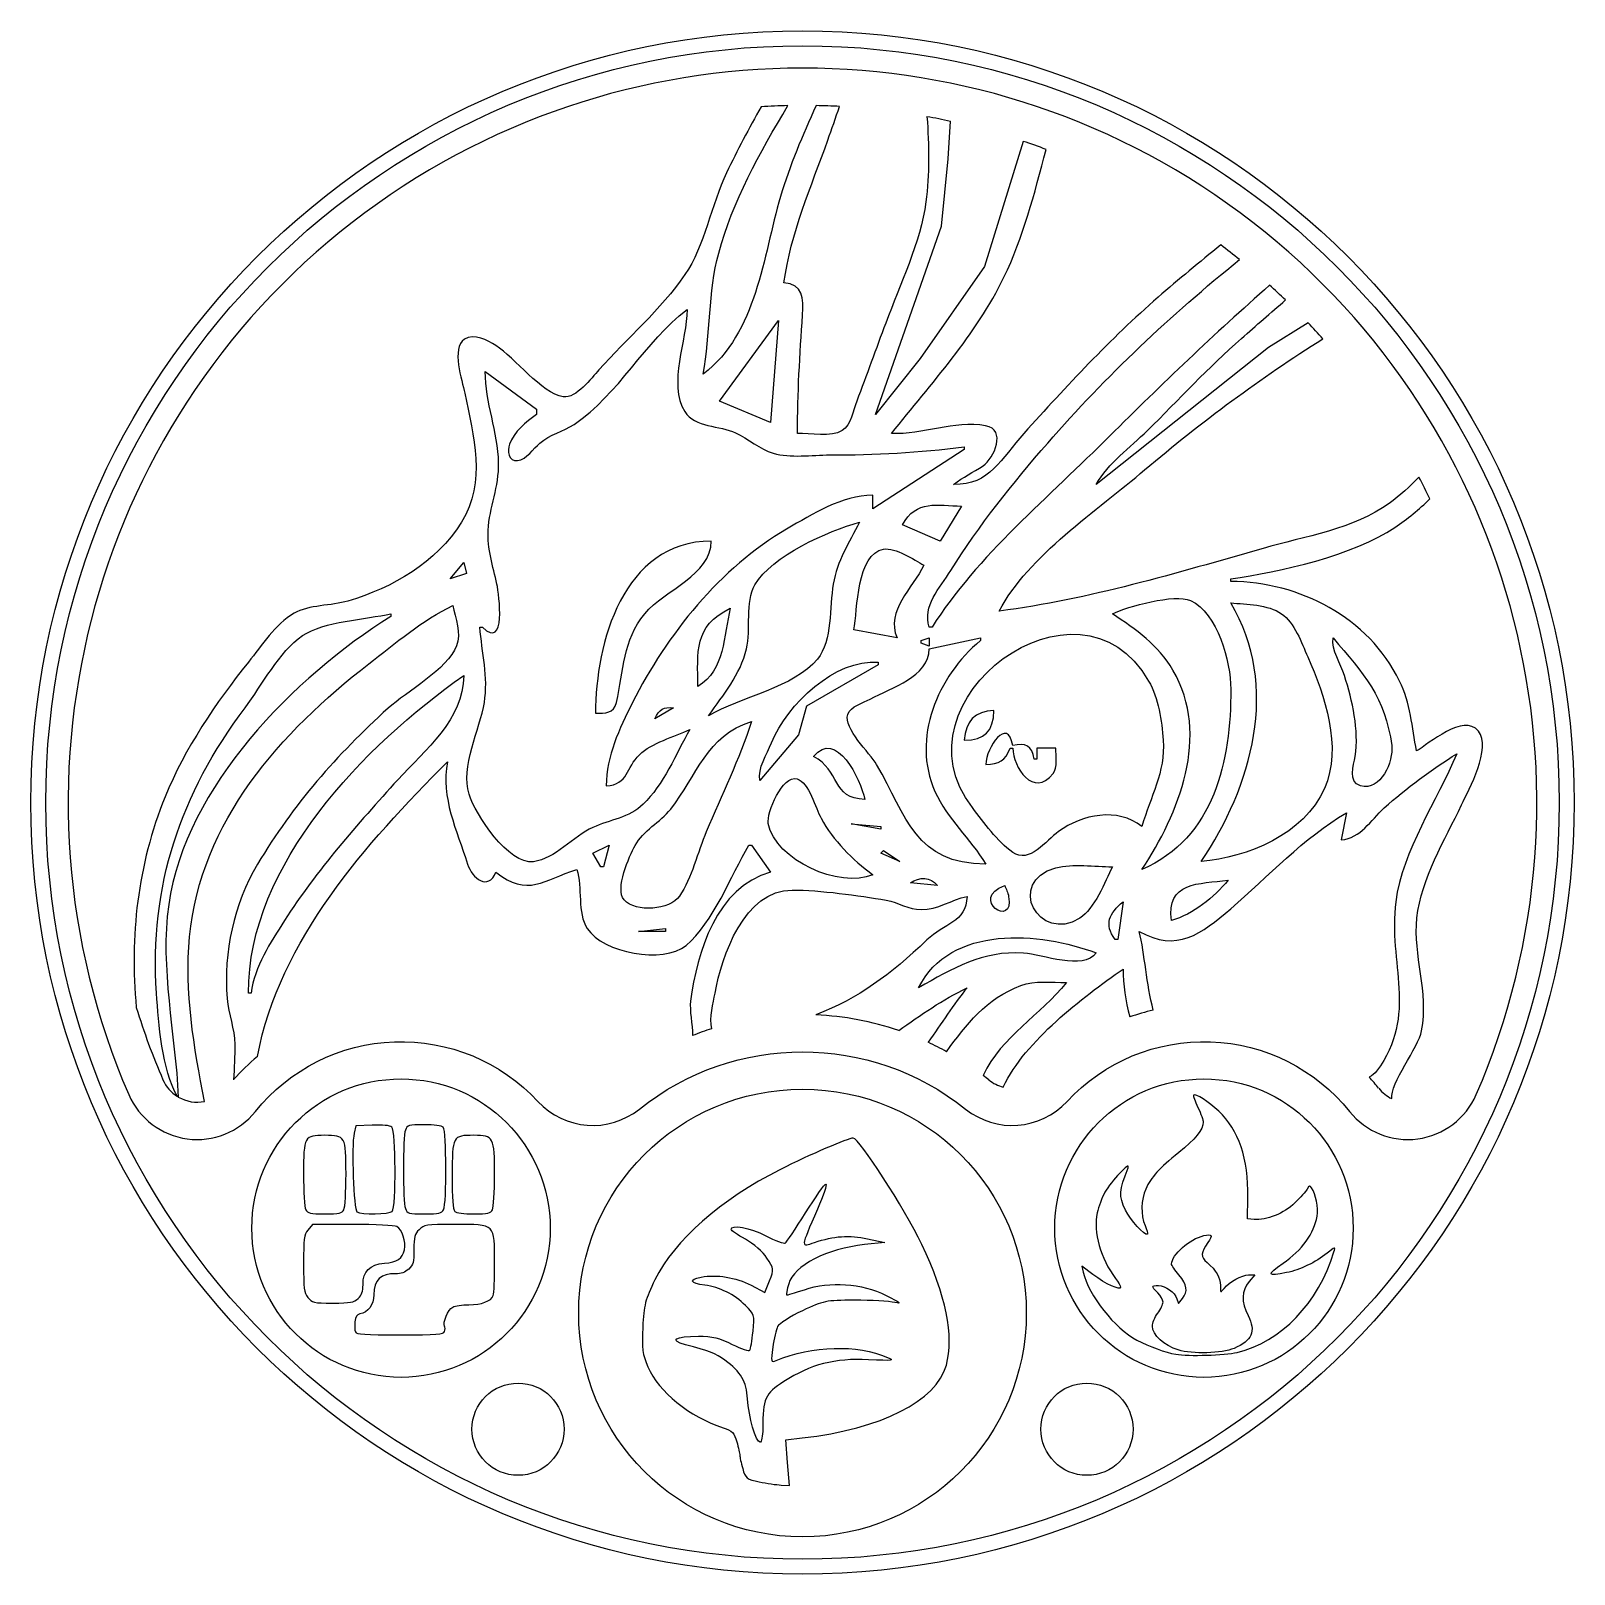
# Model space of a CAD drawing. Header units: millimetres. Extents: x -20.7 to 20.7, y -20.7 to 20.7.
import ezdxf

# ---------------------------------------------------------------- set-up
doc = ezdxf.new("R2010")
doc.units = ezdxf.units.MM
doc.layers.get('0').update_dxf_attribs({"linetype": 'CONTINUOUS'})

msp = doc.modelspace()

# ---------------------------------------------------------------- linework, layer by layer
for p, q in [((3.905, 17.254), (3.964, 18.26)), ((3.905, 17.254), (3.964, 18.26)), ((3.905, 17.254), (3.964, 18.26)), ((3.905, 17.254), (3.964, 18.26)), ((3.905, 17.254), (3.964, 18.26)), ((3.905, 17.254), (3.964, 18.26)), ((3.905, 17.254), (3.964, 18.26)), ((3.905, 17.254), (3.964, 18.26)), ((5.917, 17.723), (4.879, 14.368)), ((5.917, 17.723), (4.879, 14.368)), ((5.917, 17.723), (4.879, 14.368)), ((5.917, 17.723), (4.879, 14.368)), ((5.917, 17.723), (4.879, 14.368)), ((5.917, 17.723), (4.879, 14.368)), ((5.917, 17.723), (4.879, 14.368)), ((5.917, 17.723), (4.879, 14.368)), ((3.729, 15.45), (3.905, 17.254)), ((3.729, 15.45), (3.905, 17.254)), ((3.729, 15.45), (3.905, 17.254)), ((3.729, 15.45), (3.905, 17.254)), ((3.729, 15.45), (3.905, 17.254)), ((3.729, 15.45), (3.905, 17.254)), ((3.729, 15.45), (3.905, 17.254)), ((3.729, 15.45), (3.905, 17.254)), ((1.956, 10.4), (3.729, 15.45)), ((1.956, 10.4), (3.729, 15.45)), ((1.956, 10.4), (3.729, 15.45)), ((1.956, 10.4), (3.729, 15.45)), ((1.956, 10.4), (3.729, 15.45)), ((1.956, 10.4), (3.729, 15.45)), ((1.956, 10.4), (3.729, 15.45)), ((1.956, 10.4), (3.729, 15.45)), ((4.879, 14.368), (3.158, 11.903)), ((4.879, 14.368), (3.158, 11.903)), ((4.879, 14.368), (3.158, 11.903)), ((4.879, 14.368), (3.158, 11.903)), ((4.879, 14.368), (3.158, 11.903)), ((4.879, 14.368), (3.158, 11.903)), ((4.879, 14.368), (3.158, 11.903)), ((4.879, 14.368), (3.158, 11.903)), ((13.558, 12.857), (12.491, 12.198)), ((13.558, 12.857), (12.491, 12.198)), ((13.558, 12.857), (12.491, 12.198)), ((13.558, 12.857), (12.491, 12.198)), ((13.558, 12.857), (12.491, 12.198)), ((13.558, 12.857), (12.491, 12.198)), ((13.558, 12.857), (12.491, 12.198)), ((13.558, 12.857), (12.491, 12.198)), ((12.491, 12.198), (7.873, 8.524)), ((12.491, 12.198), (7.873, 8.524)), ((12.491, 12.198), (7.873, 8.524)), ((12.491, 12.198), (7.873, 8.524)), ((12.491, 12.198), (7.873, 8.524)), ((12.491, 12.198), (7.873, 8.524)), ((12.491, 12.198), (7.873, 8.524)), ((12.491, 12.198), (7.873, 8.524)), ((3.158, 11.903), (1.956, 10.4)), ((3.158, 11.903), (1.956, 10.4)), ((3.158, 11.903), (1.956, 10.4)), ((3.158, 11.903), (1.956, 10.4)), ((3.158, 11.903), (1.956, 10.4)), ((3.158, 11.903), (1.956, 10.4)), ((3.158, 11.903), (1.956, 10.4)), ((3.158, 11.903), (1.956, 10.4)), ((-8.506, 11.554), (-7.135, 10.544)), ((-8.506, 11.554), (-7.135, 10.544)), ((-8.506, 11.554), (-7.135, 10.544)), ((-8.506, 11.554), (-7.135, 10.544)), ((-8.506, 11.554), (-7.135, 10.544)), ((-8.506, 11.554), (-7.135, 10.544)), ((-8.506, 11.554), (-7.135, 10.544)), ((-8.506, 11.554), (-7.135, 10.544)), ((-7.135, 10.544), (-7.135, 10.4)), ((-7.135, 10.544), (-7.135, 10.4)), ((-7.135, 10.544), (-7.135, 10.4)), ((-7.135, 10.544), (-7.135, 10.4)), ((-7.135, 10.544), (-7.135, 10.4)), ((-7.135, 10.544), (-7.135, 10.4)), ((-7.135, 10.544), (-7.135, 10.4)), ((-7.135, 10.544), (-7.135, 10.4)), ((4.337, 9.534), (4.337, 9.462)), ((4.337, 9.534), (4.337, 9.462)), ((4.337, 9.534), (4.337, 9.462)), ((4.337, 9.534), (4.337, 9.462)), ((4.337, 9.534), (4.337, 9.462)), ((4.337, 9.534), (4.337, 9.462)), ((4.337, 9.534), (4.337, 9.462)), ((4.337, 9.534), (4.337, 9.462)), ((4.337, 9.462), (1.884, 7.874)), ((4.337, 9.462), (1.884, 7.874)), ((4.337, 9.462), (1.884, 7.874)), ((4.337, 9.462), (1.884, 7.874)), ((4.337, 9.462), (1.884, 7.874)), ((4.337, 9.462), (1.884, 7.874)), ((4.337, 9.462), (1.884, 7.874)), ((4.337, 9.462), (1.884, 7.874)), ((1.884, 7.874), (1.884, 8.235)), ((1.884, 7.874), (1.884, 8.235)), ((1.884, 7.874), (1.884, 8.235)), ((1.884, 7.874), (1.884, 8.235)), ((1.884, 7.874), (1.884, 8.235)), ((1.884, 7.874), (1.884, 8.235)), ((1.884, 7.874), (1.884, 8.235)), ((1.884, 7.874), (1.884, 8.235)), ((4.265, 7.947), (3.688, 7.009)), ((4.265, 7.947), (3.688, 7.009)), ((4.265, 7.947), (3.688, 7.009)), ((4.265, 7.947), (3.688, 7.009)), ((4.265, 7.947), (3.688, 7.009)), ((4.265, 7.947), (3.688, 7.009)), ((4.265, 7.947), (3.688, 7.009)), ((4.265, 7.947), (3.688, 7.009)), ((3.688, 7.009), (2.678, 7.441)), ((3.688, 7.009), (2.678, 7.441)), ((3.688, 7.009), (2.678, 7.441)), ((3.688, 7.009), (2.678, 7.441)), ((3.688, 7.009), (2.678, 7.441)), ((3.688, 7.009), (2.678, 7.441)), ((3.688, 7.009), (2.678, 7.441)), ((3.688, 7.009), (2.678, 7.441)), ((11.481, 5.926), (11.481, 5.998)), ((11.481, 5.926), (11.481, 5.998)), ((11.481, 5.926), (11.481, 5.998)), ((11.481, 5.926), (11.481, 5.998)), ((11.481, 5.926), (11.481, 5.998)), ((11.481, 5.926), (11.481, 5.998)), ((11.481, 5.926), (11.481, 5.998)), ((11.481, 5.926), (11.481, 5.998)), ((-11.031, 5.06), (-11.031, 4.988)), ((-11.031, 5.06), (-11.031, 4.988)), ((-11.031, 5.06), (-11.031, 4.988)), ((-11.031, 5.06), (-11.031, 4.988)), ((-11.031, 5.06), (-11.031, 4.988)), ((-11.031, 5.06), (-11.031, 4.988)), ((-11.031, 5.06), (-11.031, 4.988)), ((-11.031, 5.06), (-11.031, 4.988)), ((-8.65, 4.7), (-8.578, 4.7)), ((-8.65, 4.7), (-8.578, 4.7)), ((-8.65, 4.7), (-8.578, 4.7)), ((-8.65, 4.7), (-8.578, 4.7)), ((-8.65, 4.7), (-8.578, 4.7)), ((-8.65, 4.7), (-8.578, 4.7)), ((-8.65, 4.7), (-8.578, 4.7)), ((-8.65, 4.7), (-8.578, 4.7)), ((2.534, 4.411), (1.379, 4.627)), ((2.534, 4.411), (1.379, 4.627)), ((2.534, 4.411), (1.379, 4.627)), ((2.534, 4.411), (1.379, 4.627)), ((2.534, 4.411), (1.379, 4.627)), ((2.534, 4.411), (1.379, 4.627)), ((2.534, 4.411), (1.379, 4.627)), ((2.534, 4.411), (1.379, 4.627)), ((3.472, 4.7), (3.399, 4.7)), ((3.472, 4.7), (3.399, 4.7)), ((3.472, 4.7), (3.399, 4.7)), ((3.472, 4.7), (3.399, 4.7)), ((3.472, 4.7), (3.399, 4.7)), ((3.472, 4.7), (3.399, 4.7)), ((3.472, 4.7), (3.399, 4.7)), ((3.472, 4.7), (3.399, 4.7)), ((3.399, 4.122), (4.77, 4.411)), ((3.399, 4.122), (4.77, 4.411)), ((3.399, 4.122), (4.77, 4.411)), ((3.399, 4.122), (4.77, 4.411)), ((3.399, 4.122), (4.77, 4.411)), ((3.399, 4.122), (4.77, 4.411)), ((3.399, 4.122), (4.77, 4.411)), ((3.399, 4.122), (4.77, 4.411)), ((4.77, 4.411), (4.77, 4.339)), ((4.77, 4.411), (4.77, 4.339)), ((4.77, 4.411), (4.77, 4.339)), ((4.77, 4.411), (4.77, 4.339)), ((4.77, 4.411), (4.77, 4.339)), ((4.77, 4.411), (4.77, 4.339)), ((4.77, 4.411), (4.77, 4.339)), ((4.77, 4.411), (4.77, 4.339)), ((2.029, 3.762), (2.029, 3.689)), ((2.029, 3.762), (2.029, 3.689)), ((2.029, 3.762), (2.029, 3.689)), ((2.029, 3.762), (2.029, 3.689)), ((2.029, 3.762), (2.029, 3.689)), ((2.029, 3.762), (2.029, 3.689)), ((2.029, 3.762), (2.029, 3.689)), ((2.029, 3.762), (2.029, 3.689)), ((2.029, 3.689), (0.104, 2.583)), ((2.029, 3.689), (0.104, 2.583)), ((2.029, 3.689), (0.104, 2.583)), ((2.029, 3.689), (0.104, 2.583)), ((2.029, 3.689), (0.104, 2.583)), ((2.029, 3.689), (0.104, 2.583)), ((2.029, 3.689), (0.104, 2.583)), ((2.029, 3.689), (0.104, 2.583)), ((-3.455, 2.535), (-3.96, 2.246)), ((-3.455, 2.535), (-3.96, 2.246)), ((-3.455, 2.535), (-3.96, 2.246)), ((-3.455, 2.535), (-3.96, 2.246)), ((-3.455, 2.535), (-3.96, 2.246)), ((-3.455, 2.535), (-3.96, 2.246)), ((-3.455, 2.535), (-3.96, 2.246)), ((-3.455, 2.535), (-3.96, 2.246)), ((0.104, 2.583), (-0.11, 1.813)), ((0.104, 2.583), (-0.11, 1.813)), ((0.104, 2.583), (-0.11, 1.813)), ((0.104, 2.583), (-0.11, 1.813)), ((0.104, 2.583), (-0.11, 1.813)), ((0.104, 2.583), (-0.11, 1.813)), ((0.104, 2.583), (-0.11, 1.813)), ((0.104, 2.583), (-0.11, 1.813)), ((-0.11, 1.813), (-1.146, 0.587)), ((-0.11, 1.813), (-1.146, 0.587)), ((-0.11, 1.813), (-1.146, 0.587)), ((-0.11, 1.813), (-1.146, 0.587)), ((-0.11, 1.813), (-1.146, 0.587)), ((-0.11, 1.813), (-1.146, 0.587)), ((-0.11, 1.813), (-1.146, 0.587)), ((-0.11, 1.813), (-1.146, 0.587)), ((5.564, 1.453), (5.636, 1.453)), ((5.564, 1.453), (5.636, 1.453)), ((5.564, 1.453), (5.636, 1.453)), ((5.564, 1.453), (5.636, 1.453)), ((5.564, 1.453), (5.636, 1.453)), ((6.791, 1.453), (6.286, 1.453)), ((6.286, 1.453), (6.286, 1.164)), ((6.791, 1.453), (6.286, 1.453)), ((6.286, 1.453), (6.286, 1.164)), ((6.791, 1.453), (6.286, 1.453)), ((6.286, 1.453), (6.286, 1.164)), ((6.791, 1.453), (6.286, 1.453)), ((6.286, 1.453), (6.286, 1.164)), ((6.791, 1.453), (6.286, 1.453)), ((6.286, 1.453), (6.286, 1.164)), ((6.286, 1.164), (6.213, 1.164)), ((6.286, 1.164), (6.213, 1.164)), ((6.286, 1.164), (6.213, 1.164)), ((6.286, 1.164), (6.213, 1.164)), ((6.286, 1.164), (6.213, 1.164)), ((14.583, -0.279), (14.439, -1)), ((14.583, -0.279), (14.439, -1)), ((14.583, -0.279), (14.439, -1)), ((14.583, -0.279), (14.439, -1)), ((14.583, -0.279), (14.439, -1)), ((14.583, -0.279), (14.439, -1)), ((14.583, -0.279), (14.439, -1)), ((14.583, -0.279), (14.439, -1)), ((-1.435, -1.145), (-1.363, -1.145)), ((-1.435, -1.145), (-1.363, -1.145)), ((-1.435, -1.145), (-1.363, -1.145)), ((-1.435, -1.145), (-1.363, -1.145)), ((-1.435, -1.145), (-1.363, -1.145)), ((-1.435, -1.145), (-1.363, -1.145)), ((-1.435, -1.145), (-1.363, -1.145)), ((-1.435, -1.145), (-1.363, -1.145)), ((-1.363, -1.145), (-0.858, -1.866)), ((-1.363, -1.145), (-0.858, -1.866)), ((-1.363, -1.145), (-0.858, -1.866)), ((-1.363, -1.145), (-0.858, -1.866)), ((-1.363, -1.145), (-0.858, -1.866)), ((-1.363, -1.145), (-0.858, -1.866)), ((-1.363, -1.145), (-0.858, -1.866)), ((-1.363, -1.145), (-0.858, -1.866)), ((3.616, -2.227), (2.894, -2.155)), ((3.616, -2.227), (2.894, -2.155)), ((3.616, -2.227), (2.894, -2.155)), ((3.616, -2.227), (2.894, -2.155)), ((3.616, -2.227), (2.894, -2.155)), ((3.616, -2.227), (2.894, -2.155)), ((3.616, -2.227), (2.894, -2.155)), ((3.616, -2.227), (2.894, -2.155)), ((8.594, -2.66), (8.45, -3.67)), ((8.594, -2.66), (8.45, -3.67)), ((8.594, -2.66), (8.45, -3.67)), ((8.594, -2.66), (8.45, -3.67)), ((8.594, -2.66), (8.45, -3.67)), ((8.594, -2.66), (8.45, -3.67)), ((8.594, -2.66), (8.45, -3.67)), ((8.594, -2.66), (8.45, -3.67)), ((8.45, -3.67), (8.378, -3.67)), ((8.45, -3.67), (8.378, -3.67)), ((8.45, -3.67), (8.378, -3.67)), ((8.45, -3.67), (8.378, -3.67)), ((8.45, -3.67), (8.378, -3.67)), ((8.45, -3.67), (8.378, -3.67)), ((8.45, -3.67), (8.378, -3.67)), ((8.45, -3.67), (8.378, -3.67)), ((-14.783, -5.113), (-14.855, -5.113)), ((-14.783, -5.113), (-14.855, -5.113)), ((-14.783, -5.113), (-14.855, -5.113)), ((-14.783, -5.113), (-14.855, -5.113)), ((-14.783, -5.113), (-14.855, -5.113)), ((-14.783, -5.113), (-14.855, -5.113)), ((-14.783, -5.113), (-14.855, -5.113)), ((-14.783, -5.113), (-14.855, -5.113)), ((-11.976, -8.666), (-12.019, -8.865)), ((-11.976, -8.666), (-12.019, -8.865)), ((-11.976, -8.666), (-12.019, -8.865)), ((-11.532, -8.649), (-11.976, -8.666)), ((-11.532, -8.649), (-11.976, -8.666)), ((-11.532, -8.649), (-11.976, -8.666)), ((11.925, -11.158), (11.936, -10.585)), ((11.925, -11.158), (11.936, -10.585)), ((11.925, -11.158), (11.936, -10.585)), ((12.108, -11.176), (11.925, -11.158)), ((12.108, -11.176), (11.925, -11.158)), ((12.108, -11.176), (11.925, -11.158)), ((-13.139, -11.312), (-13.257, -11.462)), ((-13.139, -11.312), (-13.257, -11.462)), ((-13.139, -11.312), (-13.257, -11.462)), ((-12.058, -11.312), (-13.139, -11.312)), ((-12.058, -11.312), (-13.139, -11.312)), ((-12.058, -11.312), (-13.139, -11.312)), ((2.203, -11.797), (1.665, -11.852)), ((2.203, -11.797), (1.665, -11.852)), ((2.203, -11.797), (1.665, -11.852)), ((1.746, -11.696), (2.203, -11.797)), ((1.746, -11.696), (2.203, -11.797)), ((1.746, -11.696), (2.203, -11.797)), ((-1.006, -13.135), (-0.883, -12.82)), ((-1.006, -13.135), (-0.883, -12.82)), ((-1.006, -13.135), (-0.883, -12.82)), ((7.787, -12.655), (7.488, -12.429)), ((7.488, -12.429), (7.525, -12.59)), ((7.787, -12.655), (7.488, -12.429)), ((7.488, -12.429), (7.525, -12.59)), ((7.787, -12.655), (7.488, -12.429)), ((7.488, -12.429), (7.525, -12.59)), ((11.96, -12.666), (12.122, -12.666)), ((11.96, -12.666), (12.122, -12.666)), ((11.96, -12.666), (12.122, -12.666)), ((12.122, -12.666), (11.974, -12.841)), ((12.122, -12.666), (11.974, -12.841)), ((12.122, -12.666), (11.974, -12.841)), ((-1.379, -12.942), (-1.006, -13.135)), ((-1.379, -12.942), (-1.006, -13.135)), ((-1.379, -12.942), (-1.006, -13.135)), ((10.039, -13.304), (10.078, -13.428)), ((10.039, -13.304), (10.078, -13.428)), ((10.039, -13.304), (10.078, -13.428)), ((10.078, -13.428), (10.184, -13.297)), ((10.078, -13.428), (10.184, -13.297)), ((10.078, -13.428), (10.184, -13.297)), ((-0.445, -17.085), (-0.006, -17.034)), ((-0.445, -17.085), (-0.006, -17.034)), ((-0.445, -17.085), (-0.006, -17.034)), ((-0.398, -17.695), (-0.445, -17.085)), ((-0.398, -17.695), (-0.445, -17.085)), ((-0.398, -17.695), (-0.445, -17.085)), ((-0.351, -18.305), (-0.398, -17.695)), ((-0.351, -18.305), (-0.398, -17.695)), ((-0.351, -18.305), (-0.398, -17.695)), ((-0.574, -18.296), (-0.351, -18.305)), ((-0.574, -18.296), (-0.351, -18.305)), ((-0.574, -18.296), (-0.351, -18.305))]:
    msp.add_line(p, q)
msp.add_lwpolyline([(-7.091, -8.016, 0.393426), (-4.373, -8.219, -0.35083), (4.373, -8.219, 0.393426), (7.091, -8.016, -0.458612), (14.665, -8.285, 0.565024), (18.061, -7.83, 1.523453), (-18.061, -7.83, 0.565024), (-14.665, -8.285, -0.458612)], format="xyb", close=True)
for points in [[(-0.858, 10.183), (-2.228, 10.76), (-0.641, 12.925)], [(-0.858, 10.183), (-2.228, 10.76), (-0.641, 12.925)], [(-0.858, 10.183), (-2.228, 10.76), (-0.641, 12.925)], [(-0.858, 10.183), (-2.228, 10.76), (-0.641, 12.925)], [(-0.858, 10.183), (-2.228, 10.76), (-0.641, 12.925)], [(-0.858, 10.183), (-2.228, 10.76), (-0.641, 12.925)], [(-0.858, 10.183), (-2.228, 10.76), (-0.641, 12.925)], [(-0.858, 10.183), (-2.228, 10.76), (-0.641, 12.925)], [(-9.011, 6.143), (-9.444, 5.998), (-9.083, 6.431)], [(-9.011, 6.143), (-9.444, 5.998), (-9.083, 6.431)], [(-9.011, 6.143), (-9.444, 5.998), (-9.083, 6.431)], [(-9.011, 6.143), (-9.444, 5.998), (-9.083, 6.431)], [(-9.011, 6.143), (-9.444, 5.998), (-9.083, 6.431)], [(-9.011, 6.143), (-9.444, 5.998), (-9.083, 6.431)], [(-9.011, 6.143), (-9.444, 5.998), (-9.083, 6.431)], [(-9.011, 6.143), (-9.444, 5.998), (-9.083, 6.431)], [(3.183, 4.267), (3.183, 4.339), (3.399, 4.411), (3.399, 4.195)], [(3.183, 4.267), (3.183, 4.339), (3.399, 4.411), (3.399, 4.195)], [(3.183, 4.267), (3.183, 4.339), (3.399, 4.411), (3.399, 4.195)], [(3.183, 4.267), (3.183, 4.339), (3.399, 4.411), (3.399, 4.195)], [(3.183, 4.267), (3.183, 4.339), (3.399, 4.411), (3.399, 4.195)], [(3.183, 4.267), (3.183, 4.339), (3.399, 4.411), (3.399, 4.195)], [(3.183, 4.267), (3.183, 4.339), (3.399, 4.411), (3.399, 4.195)], [(3.183, 4.267), (3.183, 4.339), (3.399, 4.411), (3.399, 4.195)], [(2.101, -0.712), (1.307, -0.568), (2.101, -0.64)], [(2.101, -0.712), (1.307, -0.568), (2.101, -0.64)], [(2.101, -0.712), (1.307, -0.568), (2.101, -0.64)], [(2.101, -0.712), (1.307, -0.568), (2.101, -0.64)], [(2.101, -0.712), (1.307, -0.568), (2.101, -0.64)], [(2.101, -0.712), (1.307, -0.568), (2.101, -0.64)], [(2.101, -0.712), (1.307, -0.568), (2.101, -0.64)], [(2.101, -0.712), (1.307, -0.568), (2.101, -0.64)], [(-5.403, -1.722), (-5.62, -1.361), (-5.187, -1.145), (-5.331, -1.722)], [(-5.403, -1.722), (-5.62, -1.361), (-5.187, -1.145), (-5.331, -1.722)], [(-5.403, -1.722), (-5.62, -1.361), (-5.187, -1.145), (-5.331, -1.722)], [(-5.403, -1.722), (-5.62, -1.361), (-5.187, -1.145), (-5.331, -1.722)], [(-5.403, -1.722), (-5.62, -1.361), (-5.187, -1.145), (-5.331, -1.722)], [(-5.403, -1.722), (-5.62, -1.361), (-5.187, -1.145), (-5.331, -1.722)], [(-5.403, -1.722), (-5.62, -1.361), (-5.187, -1.145), (-5.331, -1.722)], [(-5.403, -1.722), (-5.62, -1.361), (-5.187, -1.145), (-5.331, -1.722)], [(7.657, -1.145)], [(7.657, -1.145)], [(7.657, -1.145)], [(7.657, -1.145)], [(7.657, -1.145)], [(7.657, -1.145)], [(7.657, -1.145)], [(7.657, -1.145)], [(2.606, -1.578), (2.101, -1.361), (2.173, -1.289)], [(2.606, -1.578), (2.101, -1.361), (2.173, -1.289)], [(2.606, -1.578), (2.101, -1.361), (2.173, -1.289)], [(2.606, -1.578), (2.101, -1.361), (2.173, -1.289)], [(2.606, -1.578), (2.101, -1.361), (2.173, -1.289)], [(2.606, -1.578), (2.101, -1.361), (2.173, -1.289)], [(2.606, -1.578), (2.101, -1.361), (2.173, -1.289)], [(2.606, -1.578), (2.101, -1.361), (2.173, -1.289)], [(-3.672, -3.454), (-4.393, -3.454), (-3.672, -3.382)], [(-3.672, -3.454), (-4.393, -3.454), (-3.672, -3.382)], [(-3.672, -3.454), (-4.393, -3.454), (-3.672, -3.382)], [(-3.672, -3.454), (-4.393, -3.454), (-3.672, -3.382)], [(-3.672, -3.454), (-4.393, -3.454), (-3.672, -3.382)], [(-3.672, -3.454), (-4.393, -3.454), (-3.672, -3.382)], [(-3.672, -3.454), (-4.393, -3.454), (-3.672, -3.382)], [(-3.672, -3.454), (-4.393, -3.454), (-3.672, -3.382)]]:
    msp.add_lwpolyline(points, close=True)
for centre, radius in [((0, 0), 20.685), ((0, 0), 20.685), ((0, 0), 20.285), ((-10.762, -11.41), 4), ((10.762, -11.41), 4), ((0, -13.685), 6), ((-7.625, -16.8), 1.236), ((7.625, -16.8), 1.236)]:
    msp.add_circle(centre, radius)
for centre, radius, start, end in [((0, 0), 18.685, 91.1922, 93.4012), ((0, 0), 18.685, 91.1922, 93.4012), ((0, 0), 18.685, 91.1922, 93.4012), ((0, 0), 18.685, 91.1922, 93.4012), ((0, 0), 18.685, 91.1922, 93.4012), ((0, 0), 18.685, 91.1922, 93.4012), ((0, 0), 18.685, 91.1922, 93.4012), ((0, 0), 18.685, 91.1922, 93.4012), ((0, 0), 18.685, 86.9479, 88.8813), ((0, 0), 18.685, 86.9479, 88.8813), ((0, 0), 18.685, 86.9479, 88.8813), ((0, 0), 18.685, 86.9479, 88.8813), ((0, 0), 18.685, 86.9479, 88.8813), ((0, 0), 18.685, 86.9479, 88.8813), ((0, 0), 18.685, 86.9479, 88.8813), ((0, 0), 18.685, 86.9479, 88.8813), ((0, 0), 18.685, 77.7507, 79.7147), ((0, 0), 18.685, 77.7507, 79.7147), ((0, 0), 18.685, 77.7507, 79.7147), ((0, 0), 18.685, 77.7507, 79.7147), ((0, 0), 18.685, 77.7507, 79.7147), ((0, 0), 18.685, 77.7507, 79.7147), ((0, 0), 18.685, 77.7507, 79.7147), ((0, 0), 18.685, 77.7507, 79.7147), ((0, 0), 18.685, 69.5475, 71.5392), ((0, 0), 18.685, 69.5475, 71.5392), ((0, 0), 18.685, 69.5475, 71.5392), ((0, 0), 18.685, 69.5475, 71.5392), ((0, 0), 18.685, 69.5475, 71.5392), ((0, 0), 18.685, 69.5475, 71.5392), ((0, 0), 18.685, 69.5475, 71.5392), ((0, 0), 18.685, 69.5475, 71.5392), ((0, 0), 18.685, 51.1621, 53.1211), ((0, 0), 18.685, 51.1621, 53.1211), ((0, 0), 18.685, 51.1621, 53.1211), ((0, 0), 18.685, 51.1621, 53.1211), ((0, 0), 18.685, 51.1621, 53.1211), ((0, 0), 18.685, 51.1621, 53.1211), ((0, 0), 18.685, 51.1621, 53.1211), ((0, 0), 18.685, 51.1621, 53.1211), ((0, 0), 18.685, 46.1329, 47.9215), ((0, 0), 18.685, 46.1329, 47.9215), ((0, 0), 18.685, 46.1329, 47.9215), ((0, 0), 18.685, 46.1329, 47.9215), ((0, 0), 18.685, 46.1329, 47.9215), ((0, 0), 18.685, 46.1329, 47.9215), ((0, 0), 18.685, 46.1329, 47.9215), ((0, 0), 18.685, 46.1329, 47.9215), ((0, 0), 18.685, 41.7131, 43.4808), ((0, 0), 18.685, 41.7131, 43.4808), ((0, 0), 18.685, 41.7131, 43.4808), ((0, 0), 18.685, 41.7131, 43.4808), ((0, 0), 18.685, 41.7131, 43.4808), ((0, 0), 18.685, 41.7131, 43.4808), ((0, 0), 18.685, 41.7131, 43.4808), ((0, 0), 18.685, 41.7131, 43.4808), ((0, 0), 18.685, 25.8227, 27.8283), ((0, 0), 18.685, 25.8227, 27.8283), ((0, 0), 18.685, 25.8227, 27.8283), ((0, 0), 18.685, 25.8227, 27.8283), ((0, 0), 18.685, 25.8227, 27.8283), ((0, 0), 18.685, 25.8227, 27.8283), ((0, 0), 18.685, 25.8227, 27.8283), ((0, 0), 18.685, 25.8227, 27.8283), ((0, 0), 18.685, 197.1062, 203.4379), ((0, 0), 18.685, 197.1062, 203.4379), ((0, 0), 18.685, 197.1062, 203.4379), ((0, 0), 18.685, 197.1062, 203.4379), ((0, 0), 18.685, 197.1062, 203.4379), ((0, 0), 18.685, 197.1062, 203.4379), ((0, 0), 18.685, 197.1062, 203.4379), ((0, 0), 18.685, 197.1062, 203.4379), ((0, -13.685), 8, 71.2009, 87.4355), ((0, -13.685), 8, 71.2009, 87.4355), ((0, -13.685), 8, 71.2009, 87.4355), ((0, -13.685), 8, 71.2009, 87.4355), ((0, -13.685), 8, 71.2009, 87.4355), ((0, -13.685), 8, 71.2009, 87.4355), ((0, -13.685), 8, 71.2009, 87.4355), ((0, -13.685), 8, 71.2009, 87.4355), ((10.762, -11.41), 6, 103.0998, 109.3573), ((10.762, -11.41), 6, 103.0998, 109.3573), ((10.762, -11.41), 6, 103.0998, 109.3573), ((10.762, -11.41), 6, 103.0998, 109.3573), ((10.762, -11.41), 6, 103.0998, 109.3573), ((10.762, -11.41), 6, 103.0998, 109.3573), ((10.762, -11.41), 6, 103.0998, 109.3573), ((10.762, -11.41), 6, 103.0998, 109.3573), ((0, -13.685), 8, 107.7048, 111.6382), ((0, -13.685), 8, 107.7048, 111.6382), ((0, -13.685), 8, 107.7048, 111.6382), ((0, -13.685), 8, 107.7048, 111.6382), ((0, -13.685), 8, 107.7048, 111.6382), ((0, -13.685), 8, 107.7048, 111.6382), ((0, -13.685), 8, 107.7048, 111.6382), ((0, -13.685), 8, 107.7048, 111.6382), ((0, -13.685), 8, 61.1238, 65.0995), ((0, -13.685), 8, 61.1238, 65.0995), ((0, -13.685), 8, 61.1238, 65.0995), ((0, -13.685), 8, 61.1238, 65.0995), ((0, -13.685), 8, 61.1238, 65.0995), ((0, -13.685), 8, 61.1238, 65.0995), ((0, -13.685), 8, 61.1238, 65.0995), ((0, -13.685), 8, 61.1238, 65.0995), ((-10.762, -11.41), 6, 129.9176, 138.4411), ((-10.762, -11.41), 6, 129.9176, 138.4411), ((-10.762, -11.41), 6, 129.9176, 138.4411), ((-10.762, -11.41), 6, 129.9176, 138.4411), ((-10.762, -11.41), 6, 129.9176, 138.4411), ((-10.762, -11.41), 6, 129.9176, 138.4411), ((-10.762, -11.41), 6, 129.9176, 138.4411), ((-10.762, -11.41), 6, 129.9176, 138.4411), ((-16.226, -7.034), 1, 203.4379, 237.829), ((-16.226, -7.034), 1, 203.4379, 237.829), ((-16.226, -7.034), 1, 203.4379, 237.829), ((-16.226, -7.034), 1, 203.4379, 237.829), ((-16.226, -7.034), 1, 203.4379, 237.829), ((-16.226, -7.034), 1, 203.4379, 237.829), ((-16.226, -7.034), 1, 203.4379, 237.829), ((-16.226, -7.034), 1, 203.4379, 237.829), ((0, -13.685), 8, 51.3352, 52.7708), ((0, -13.685), 8, 51.3352, 52.7708), ((0, -13.685), 8, 51.3352, 52.7708), ((0, -13.685), 8, 51.3352, 52.7708), ((0, -13.685), 8, 51.3352, 52.7708), ((0, -13.685), 8, 51.3352, 52.7708), ((0, -13.685), 8, 51.3352, 52.7708), ((0, -13.685), 8, 51.3352, 52.7708), ((5.623, -6.658), 1, 231.3352, 255.9084), ((5.623, -6.658), 1, 231.3352, 255.9084), ((5.623, -6.658), 1, 231.3352, 255.9084), ((5.623, -6.658), 1, 231.3352, 255.9084), ((5.623, -6.658), 1, 231.3352, 255.9084), ((5.623, -6.658), 1, 231.3352, 255.9084), ((5.623, -6.658), 1, 231.3352, 255.9084), ((5.623, -6.658), 1, 231.3352, 255.9084), ((10.762, -11.41), 6, 38.6921, 42.404), ((10.762, -11.41), 6, 38.6921, 42.404), ((10.762, -11.41), 6, 38.6921, 42.404), ((10.762, -11.41), 6, 38.6921, 42.404), ((10.762, -11.41), 6, 38.6921, 42.404), ((10.762, -11.41), 6, 38.6921, 42.404), ((10.762, -11.41), 6, 38.6921, 42.404), ((10.762, -11.41), 6, 38.6921, 42.404), ((16.226, -7.034), 1, 218.6921, 244.7417), ((16.226, -7.034), 1, 218.6921, 244.7417), ((16.226, -7.034), 1, 218.6921, 244.7417), ((16.226, -7.034), 1, 218.6921, 244.7417), ((16.226, -7.034), 1, 218.6921, 244.7417), ((16.226, -7.034), 1, 218.6921, 244.7417), ((16.226, -7.034), 1, 218.6921, 244.7417), ((16.226, -7.034), 1, 218.6921, 244.7417), ((-16.226, -7.034), 1, 239.5561, 281.3763), ((-16.226, -7.034), 1, 239.5561, 281.3763), ((-16.226, -7.034), 1, 239.5561, 281.3763), ((-16.226, -7.034), 1, 239.5561, 281.3763), ((-16.226, -7.034), 1, 239.5561, 281.3763), ((-16.226, -7.034), 1, 239.5561, 281.3763), ((-16.226, -7.034), 1, 239.5561, 281.3763), ((-16.226, -7.034), 1, 239.5561, 281.3763)]:
    msp.add_arc(centre, radius, start, end)
for points in [[(-2.246, 14.729), (-1.879, 16.091), (-1.148, 17.424), (-0.389, 18.681)], [(-2.246, 14.729), (-1.879, 16.091), (-1.148, 17.424), (-0.389, 18.681)], [(-2.246, 14.729), (-1.879, 16.091), (-1.148, 17.424), (-0.389, 18.681)], [(-2.246, 14.729), (-1.879, 16.091), (-1.148, 17.424), (-0.389, 18.681)], [(-2.246, 14.729), (-1.879, 16.091), (-1.148, 17.424), (-0.389, 18.681)], [(-2.246, 14.729), (-1.879, 16.091), (-1.148, 17.424), (-0.389, 18.681)], [(-2.246, 14.729), (-1.879, 16.091), (-1.148, 17.424), (-0.389, 18.681)], [(-2.246, 14.729), (-1.879, 16.091), (-1.148, 17.424), (-0.389, 18.681)], [(-1.109, 18.652), (-1.435, 18.072), (-1.748, 17.484), (-2.037, 16.881)], [(-1.109, 18.652), (-1.435, 18.072), (-1.748, 17.484), (-2.037, 16.881)], [(-1.109, 18.652), (-1.435, 18.072), (-1.748, 17.484), (-2.037, 16.881)], [(-1.109, 18.652), (-1.435, 18.072), (-1.748, 17.484), (-2.037, 16.881)], [(-1.109, 18.652), (-1.435, 18.072), (-1.748, 17.484), (-2.037, 16.881)], [(-1.109, 18.652), (-1.435, 18.072), (-1.748, 17.484), (-2.037, 16.881)], [(-1.109, 18.652), (-1.435, 18.072), (-1.748, 17.484), (-2.037, 16.881)], [(-1.109, 18.652), (-1.435, 18.072), (-1.748, 17.484), (-2.037, 16.881)], [(0.365, 18.681), (0.002, 17.883), (-0.342, 17.077), (-0.589, 16.244)], [(0.365, 18.681), (0.002, 17.883), (-0.342, 17.077), (-0.589, 16.244)], [(0.365, 18.681), (0.002, 17.883), (-0.342, 17.077), (-0.589, 16.244)], [(0.365, 18.681), (0.002, 17.883), (-0.342, 17.077), (-0.589, 16.244)], [(0.365, 18.681), (0.002, 17.883), (-0.342, 17.077), (-0.589, 16.244)], [(0.365, 18.681), (0.002, 17.883), (-0.342, 17.077), (-0.589, 16.244)], [(0.365, 18.681), (0.002, 17.883), (-0.342, 17.077), (-0.589, 16.244)], [(0.365, 18.681), (0.002, 17.883), (-0.342, 17.077), (-0.589, 16.244)], [(0.679, 17.759), (0.783, 18.051), (0.888, 18.353), (0.995, 18.658)], [(0.679, 17.759), (0.783, 18.051), (0.888, 18.353), (0.995, 18.658)], [(0.679, 17.759), (0.783, 18.051), (0.888, 18.353), (0.995, 18.658)], [(0.679, 17.759), (0.783, 18.051), (0.888, 18.353), (0.995, 18.658)], [(0.679, 17.759), (0.783, 18.051), (0.888, 18.353), (0.995, 18.658)], [(0.679, 17.759), (0.783, 18.051), (0.888, 18.353), (0.995, 18.658)], [(0.679, 17.759), (0.783, 18.051), (0.888, 18.353), (0.995, 18.658)], [(0.679, 17.759), (0.783, 18.051), (0.888, 18.353), (0.995, 18.658)], [(3.336, 18.385), (3.395, 17.61), (3.403, 16.842), (3.306, 16.1)], [(3.336, 18.385), (3.395, 17.61), (3.403, 16.842), (3.306, 16.1)], [(3.336, 18.385), (3.395, 17.61), (3.403, 16.842), (3.306, 16.1)], [(3.336, 18.385), (3.395, 17.61), (3.403, 16.842), (3.306, 16.1)], [(3.336, 18.385), (3.395, 17.61), (3.403, 16.842), (3.306, 16.1)], [(3.336, 18.385), (3.395, 17.61), (3.403, 16.842), (3.306, 16.1)], [(3.336, 18.385), (3.395, 17.61), (3.403, 16.842), (3.306, 16.1)], [(3.336, 18.385), (3.395, 17.61), (3.403, 16.842), (3.306, 16.1)], [(-0.497, 13.935), (-0.32, 15.243), (0.24, 16.524), (0.679, 17.759)], [(-0.497, 13.935), (-0.32, 15.243), (0.24, 16.524), (0.679, 17.759)], [(-0.497, 13.935), (-0.32, 15.243), (0.24, 16.524), (0.679, 17.759)], [(-0.497, 13.935), (-0.32, 15.243), (0.24, 16.524), (0.679, 17.759)], [(-0.497, 13.935), (-0.32, 15.243), (0.24, 16.524), (0.679, 17.759)], [(-0.497, 13.935), (-0.32, 15.243), (0.24, 16.524), (0.679, 17.759)], [(-0.497, 13.935), (-0.32, 15.243), (0.24, 16.524), (0.679, 17.759)], [(-0.497, 13.935), (-0.32, 15.243), (0.24, 16.524), (0.679, 17.759)], [(5.401, 14.079), (5.911, 15.129), (6.222, 16.327), (6.529, 17.507)], [(5.401, 14.079), (5.911, 15.129), (6.222, 16.327), (6.529, 17.507)], [(5.401, 14.079), (5.911, 15.129), (6.222, 16.327), (6.529, 17.507)], [(5.401, 14.079), (5.911, 15.129), (6.222, 16.327), (6.529, 17.507)], [(5.401, 14.079), (5.911, 15.129), (6.222, 16.327), (6.529, 17.507)], [(5.401, 14.079), (5.911, 15.129), (6.222, 16.327), (6.529, 17.507)], [(5.401, 14.079), (5.911, 15.129), (6.222, 16.327), (6.529, 17.507)], [(5.401, 14.079), (5.911, 15.129), (6.222, 16.327), (6.529, 17.507)], [(-2.037, 16.881), (-2.446, 16.027), (-2.623, 14.914), (-3.15, 14.152)], [(-2.037, 16.881), (-2.446, 16.027), (-2.623, 14.914), (-3.15, 14.152)], [(-2.037, 16.881), (-2.446, 16.027), (-2.623, 14.914), (-3.15, 14.152)], [(-2.037, 16.881), (-2.446, 16.027), (-2.623, 14.914), (-3.15, 14.152)], [(-2.037, 16.881), (-2.446, 16.027), (-2.623, 14.914), (-3.15, 14.152)], [(-2.037, 16.881), (-2.446, 16.027), (-2.623, 14.914), (-3.15, 14.152)], [(-2.037, 16.881), (-2.446, 16.027), (-2.623, 14.914), (-3.15, 14.152)], [(-2.037, 16.881), (-2.446, 16.027), (-2.623, 14.914), (-3.15, 14.152)], [(-0.589, 16.244), (-1.07, 14.622), (-1.212, 12.6), (-2.661, 11.482)], [(-0.589, 16.244), (-1.07, 14.622), (-1.212, 12.6), (-2.661, 11.482)], [(-0.589, 16.244), (-1.07, 14.622), (-1.212, 12.6), (-2.661, 11.482)], [(-0.589, 16.244), (-1.07, 14.622), (-1.212, 12.6), (-2.661, 11.482)], [(-0.589, 16.244), (-1.07, 14.622), (-1.212, 12.6), (-2.661, 11.482)], [(-0.589, 16.244), (-1.07, 14.622), (-1.212, 12.6), (-2.661, 11.482)], [(-0.589, 16.244), (-1.07, 14.622), (-1.212, 12.6), (-2.661, 11.482)], [(-0.589, 16.244), (-1.07, 14.622), (-1.212, 12.6), (-2.661, 11.482)], [(3.306, 16.1), (3.165, 15.018), (2.614, 13.872), (2.231, 12.853)], [(3.306, 16.1), (3.165, 15.018), (2.614, 13.872), (2.231, 12.853)], [(3.306, 16.1), (3.165, 15.018), (2.614, 13.872), (2.231, 12.853)], [(3.306, 16.1), (3.165, 15.018), (2.614, 13.872), (2.231, 12.853)], [(3.306, 16.1), (3.165, 15.018), (2.614, 13.872), (2.231, 12.853)], [(3.306, 16.1), (3.165, 15.018), (2.614, 13.872), (2.231, 12.853)], [(3.306, 16.1), (3.165, 15.018), (2.614, 13.872), (2.231, 12.853)], [(3.306, 16.1), (3.165, 15.018), (2.614, 13.872), (2.231, 12.853)], [(11.213, 14.946), (10.646, 14.491), (10.086, 14.023), (9.532, 13.544)], [(11.213, 14.946), (10.646, 14.491), (10.086, 14.023), (9.532, 13.544)], [(11.213, 14.946), (10.646, 14.491), (10.086, 14.023), (9.532, 13.544)], [(11.213, 14.946), (10.646, 14.491), (10.086, 14.023), (9.532, 13.544)], [(11.213, 14.946), (10.646, 14.491), (10.086, 14.023), (9.532, 13.544)], [(11.213, 14.946), (10.646, 14.491), (10.086, 14.023), (9.532, 13.544)], [(11.213, 14.946), (10.646, 14.491), (10.086, 14.023), (9.532, 13.544)], [(11.213, 14.946), (10.646, 14.491), (10.086, 14.023), (9.532, 13.544)], [(-2.661, 11.482), (-2.46, 12.562), (-2.532, 13.669), (-2.246, 14.729)], [(-2.661, 11.482), (-2.46, 12.562), (-2.532, 13.669), (-2.246, 14.729)], [(-2.661, 11.482), (-2.46, 12.562), (-2.532, 13.669), (-2.246, 14.729)], [(-2.661, 11.482), (-2.46, 12.562), (-2.532, 13.669), (-2.246, 14.729)], [(-2.661, 11.482), (-2.46, 12.562), (-2.532, 13.669), (-2.246, 14.729)], [(-2.661, 11.482), (-2.46, 12.562), (-2.532, 13.669), (-2.246, 14.729)], [(-2.661, 11.482), (-2.46, 12.562), (-2.532, 13.669), (-2.246, 14.729)], [(-2.661, 11.482), (-2.46, 12.562), (-2.532, 13.669), (-2.246, 14.729)], [(6.574, 9.637), (8.142, 11.434), (9.87, 13.066), (11.718, 14.554)], [(6.574, 9.637), (8.142, 11.434), (9.87, 13.066), (11.718, 14.554)], [(6.574, 9.637), (8.142, 11.434), (9.87, 13.066), (11.718, 14.554)], [(6.574, 9.637), (8.142, 11.434), (9.87, 13.066), (11.718, 14.554)], [(6.574, 9.637), (8.142, 11.434), (9.87, 13.066), (11.718, 14.554)], [(6.574, 9.637), (8.142, 11.434), (9.87, 13.066), (11.718, 14.554)], [(6.574, 9.637), (8.142, 11.434), (9.87, 13.066), (11.718, 14.554)], [(6.574, 9.637), (8.142, 11.434), (9.87, 13.066), (11.718, 14.554)], [(-3.15, 14.152), (-3.803, 13.207), (-4.697, 12.448), (-5.457, 11.596)], [(-3.15, 14.152), (-3.803, 13.207), (-4.697, 12.448), (-5.457, 11.596)], [(-3.15, 14.152), (-3.803, 13.207), (-4.697, 12.448), (-5.457, 11.596)], [(-3.15, 14.152), (-3.803, 13.207), (-4.697, 12.448), (-5.457, 11.596)], [(-3.15, 14.152), (-3.803, 13.207), (-4.697, 12.448), (-5.457, 11.596)], [(-3.15, 14.152), (-3.803, 13.207), (-4.697, 12.448), (-5.457, 11.596)], [(-3.15, 14.152), (-3.803, 13.207), (-4.697, 12.448), (-5.457, 11.596)], [(-3.15, 14.152), (-3.803, 13.207), (-4.697, 12.448), (-5.457, 11.596)], [(2.389, 9.895), (3.445, 11.224), (4.654, 12.542), (5.401, 14.079)], [(2.389, 9.895), (3.445, 11.224), (4.654, 12.542), (5.401, 14.079)], [(2.389, 9.895), (3.445, 11.224), (4.654, 12.542), (5.401, 14.079)], [(2.389, 9.895), (3.445, 11.224), (4.654, 12.542), (5.401, 14.079)], [(2.389, 9.895), (3.445, 11.224), (4.654, 12.542), (5.401, 14.079)], [(2.389, 9.895), (3.445, 11.224), (4.654, 12.542), (5.401, 14.079)], [(2.389, 9.895), (3.445, 11.224), (4.654, 12.542), (5.401, 14.079)], [(2.389, 9.895), (3.445, 11.224), (4.654, 12.542), (5.401, 14.079)], [(0.002, 13.069), (0.032, 13.513), (0.014, 13.896), (-0.497, 13.935)], [(0.002, 13.069), (0.032, 13.513), (0.014, 13.896), (-0.497, 13.935)], [(0.002, 13.069), (0.032, 13.513), (0.014, 13.896), (-0.497, 13.935)], [(0.002, 13.069), (0.032, 13.513), (0.014, 13.896), (-0.497, 13.935)], [(0.002, 13.069), (0.032, 13.513), (0.014, 13.896), (-0.497, 13.935)], [(0.002, 13.069), (0.032, 13.513), (0.014, 13.896), (-0.497, 13.935)], [(0.002, 13.069), (0.032, 13.513), (0.014, 13.896), (-0.497, 13.935)], [(0.002, 13.069), (0.032, 13.513), (0.014, 13.896), (-0.497, 13.935)], [(12.522, 13.869), (11.052, 12.565), (9.624, 11.213), (8.234, 9.822)], [(12.522, 13.869), (11.052, 12.565), (9.624, 11.213), (8.234, 9.822)], [(12.522, 13.869), (11.052, 12.565), (9.624, 11.213), (8.234, 9.822)], [(12.522, 13.869), (11.052, 12.565), (9.624, 11.213), (8.234, 9.822)], [(12.522, 13.869), (11.052, 12.565), (9.624, 11.213), (8.234, 9.822)], [(12.522, 13.869), (11.052, 12.565), (9.624, 11.213), (8.234, 9.822)], [(12.522, 13.869), (11.052, 12.565), (9.624, 11.213), (8.234, 9.822)], [(12.522, 13.869), (11.052, 12.565), (9.624, 11.213), (8.234, 9.822)], [(9.532, 13.544), (8.255, 12.436), (7.069, 11.149), (5.937, 9.895)], [(9.532, 13.544), (8.255, 12.436), (7.069, 11.149), (5.937, 9.895)], [(9.532, 13.544), (8.255, 12.436), (7.069, 11.149), (5.937, 9.895)], [(9.532, 13.544), (8.255, 12.436), (7.069, 11.149), (5.937, 9.895)], [(9.532, 13.544), (8.255, 12.436), (7.069, 11.149), (5.937, 9.895)], [(9.532, 13.544), (8.255, 12.436), (7.069, 11.149), (5.937, 9.895)], [(9.532, 13.544), (8.255, 12.436), (7.069, 11.149), (5.937, 9.895)], [(9.532, 13.544), (8.255, 12.436), (7.069, 11.149), (5.937, 9.895)], [(11.769, 12.441), (12.161, 12.784), (12.554, 13.128), (12.948, 13.471)], [(11.769, 12.441), (12.161, 12.784), (12.554, 13.128), (12.948, 13.471)], [(11.769, 12.441), (12.161, 12.784), (12.554, 13.128), (12.948, 13.471)], [(11.769, 12.441), (12.161, 12.784), (12.554, 13.128), (12.948, 13.471)], [(11.769, 12.441), (12.161, 12.784), (12.554, 13.128), (12.948, 13.471)], [(11.769, 12.441), (12.161, 12.784), (12.554, 13.128), (12.948, 13.471)], [(11.769, 12.441), (12.161, 12.784), (12.554, 13.128), (12.948, 13.471)], [(11.769, 12.441), (12.161, 12.784), (12.554, 13.128), (12.948, 13.471)], [(-6.125, 10.136), (-4.921, 10.945), (-4.231, 12.344), (-3.094, 13.214)], [(-6.125, 10.136), (-4.921, 10.945), (-4.231, 12.344), (-3.094, 13.214)], [(-6.125, 10.136), (-4.921, 10.945), (-4.231, 12.344), (-3.094, 13.214)], [(-6.125, 10.136), (-4.921, 10.945), (-4.231, 12.344), (-3.094, 13.214)], [(-6.125, 10.136), (-4.921, 10.945), (-4.231, 12.344), (-3.094, 13.214)], [(-6.125, 10.136), (-4.921, 10.945), (-4.231, 12.344), (-3.094, 13.214)], [(-6.125, 10.136), (-4.921, 10.945), (-4.231, 12.344), (-3.094, 13.214)], [(-6.125, 10.136), (-4.921, 10.945), (-4.231, 12.344), (-3.094, 13.214)], [(-3.094, 13.214), (-3.097, 12.401), (-3.614, 11.231), (-3.156, 10.48)], [(-3.094, 13.214), (-3.097, 12.401), (-3.614, 11.231), (-3.156, 10.48)], [(-3.094, 13.214), (-3.097, 12.401), (-3.614, 11.231), (-3.156, 10.48)], [(-3.094, 13.214), (-3.097, 12.401), (-3.614, 11.231), (-3.156, 10.48)], [(-3.094, 13.214), (-3.097, 12.401), (-3.614, 11.231), (-3.156, 10.48)], [(-3.094, 13.214), (-3.097, 12.401), (-3.614, 11.231), (-3.156, 10.48)], [(-3.094, 13.214), (-3.097, 12.401), (-3.614, 11.231), (-3.156, 10.48)], [(-3.094, 13.214), (-3.097, 12.401), (-3.614, 11.231), (-3.156, 10.48)], [(-0.136, 9.895), (-0.136, 10.968), (-0.071, 12.003), (0.002, 13.069)], [(-0.136, 9.895), (-0.136, 10.968), (-0.071, 12.003), (0.002, 13.069)], [(-0.136, 9.895), (-0.136, 10.968), (-0.071, 12.003), (0.002, 13.069)], [(-0.136, 9.895), (-0.136, 10.968), (-0.071, 12.003), (0.002, 13.069)], [(-0.136, 9.895), (-0.136, 10.968), (-0.071, 12.003), (0.002, 13.069)], [(-0.136, 9.895), (-0.136, 10.968), (-0.071, 12.003), (0.002, 13.069)], [(-0.136, 9.895), (-0.136, 10.968), (-0.071, 12.003), (0.002, 13.069)], [(-0.136, 9.895), (-0.136, 10.968), (-0.071, 12.003), (0.002, 13.069)], [(2.231, 12.853), (1.97, 12.156), (1.72, 11.456), (1.456, 10.76)], [(2.231, 12.853), (1.97, 12.156), (1.72, 11.456), (1.456, 10.76)], [(2.231, 12.853), (1.97, 12.156), (1.72, 11.456), (1.456, 10.76)], [(2.231, 12.853), (1.97, 12.156), (1.72, 11.456), (1.456, 10.76)], [(2.231, 12.853), (1.97, 12.156), (1.72, 11.456), (1.456, 10.76)], [(2.231, 12.853), (1.97, 12.156), (1.72, 11.456), (1.456, 10.76)], [(2.231, 12.853), (1.97, 12.156), (1.72, 11.456), (1.456, 10.76)], [(2.231, 12.853), (1.97, 12.156), (1.72, 11.456), (1.456, 10.76)], [(-9.06, 12.418), (-9.426, 12.18), (-9.121, 11.314), (-9.054, 10.977)], [(-9.06, 12.418), (-9.426, 12.18), (-9.121, 11.314), (-9.054, 10.977)], [(-9.06, 12.418), (-9.426, 12.18), (-9.121, 11.314), (-9.054, 10.977)], [(-9.06, 12.418), (-9.426, 12.18), (-9.121, 11.314), (-9.054, 10.977)], [(-9.06, 12.418), (-9.426, 12.18), (-9.121, 11.314), (-9.054, 10.977)], [(-9.06, 12.418), (-9.426, 12.18), (-9.121, 11.314), (-9.054, 10.977)], [(-9.06, 12.418), (-9.426, 12.18), (-9.121, 11.314), (-9.054, 10.977)], [(-9.06, 12.418), (-9.426, 12.18), (-9.121, 11.314), (-9.054, 10.977)], [(-8.217, 12.248), (-8.438, 12.389), (-8.802, 12.586), (-9.06, 12.418)], [(-8.217, 12.248), (-8.438, 12.389), (-8.802, 12.586), (-9.06, 12.418)], [(-8.217, 12.248), (-8.438, 12.389), (-8.802, 12.586), (-9.06, 12.418)], [(-8.217, 12.248), (-8.438, 12.389), (-8.802, 12.586), (-9.06, 12.418)], [(-8.217, 12.248), (-8.438, 12.389), (-8.802, 12.586), (-9.06, 12.418)], [(-8.217, 12.248), (-8.438, 12.389), (-8.802, 12.586), (-9.06, 12.418)], [(-8.217, 12.248), (-8.438, 12.389), (-8.802, 12.586), (-9.06, 12.418)], [(-8.217, 12.248), (-8.438, 12.389), (-8.802, 12.586), (-9.06, 12.418)], [(9.172, 8.915), (10.696, 10.213), (12.289, 11.382), (13.948, 12.433)], [(9.172, 8.915), (10.696, 10.213), (12.289, 11.382), (13.948, 12.433)], [(9.172, 8.915), (10.696, 10.213), (12.289, 11.382), (13.948, 12.433)], [(9.172, 8.915), (10.696, 10.213), (12.289, 11.382), (13.948, 12.433)], [(9.172, 8.915), (10.696, 10.213), (12.289, 11.382), (13.948, 12.433)], [(9.172, 8.915), (10.696, 10.213), (12.289, 11.382), (13.948, 12.433)], [(9.172, 8.915), (10.696, 10.213), (12.289, 11.382), (13.948, 12.433)], [(9.172, 8.915), (10.696, 10.213), (12.289, 11.382), (13.948, 12.433)], [(9.244, 9.968), (10.082, 10.795), (10.884, 11.664), (11.769, 12.441)], [(9.244, 9.968), (10.082, 10.795), (10.884, 11.664), (11.769, 12.441)], [(9.244, 9.968), (10.082, 10.795), (10.884, 11.664), (11.769, 12.441)], [(9.244, 9.968), (10.082, 10.795), (10.884, 11.664), (11.769, 12.441)], [(9.244, 9.968), (10.082, 10.795), (10.884, 11.664), (11.769, 12.441)], [(9.244, 9.968), (10.082, 10.795), (10.884, 11.664), (11.769, 12.441)], [(9.244, 9.968), (10.082, 10.795), (10.884, 11.664), (11.769, 12.441)], [(9.244, 9.968), (10.082, 10.795), (10.884, 11.664), (11.769, 12.441)], [(-6.413, 10.877), (-6.993, 10.965), (-7.714, 11.927), (-8.217, 12.248)], [(-6.413, 10.877), (-6.993, 10.965), (-7.714, 11.927), (-8.217, 12.248)], [(-6.413, 10.877), (-6.993, 10.965), (-7.714, 11.927), (-8.217, 12.248)], [(-6.413, 10.877), (-6.993, 10.965), (-7.714, 11.927), (-8.217, 12.248)], [(-6.413, 10.877), (-6.993, 10.965), (-7.714, 11.927), (-8.217, 12.248)], [(-6.413, 10.877), (-6.993, 10.965), (-7.714, 11.927), (-8.217, 12.248)], [(-6.413, 10.877), (-6.993, 10.965), (-7.714, 11.927), (-8.217, 12.248)], [(-6.413, 10.877), (-6.993, 10.965), (-7.714, 11.927), (-8.217, 12.248)], [(-5.457, 11.596), (-5.656, 11.373), (-6.07, 10.825), (-6.413, 10.877)], [(-5.457, 11.596), (-5.656, 11.373), (-6.07, 10.825), (-6.413, 10.877)], [(-5.457, 11.596), (-5.656, 11.373), (-6.07, 10.825), (-6.413, 10.877)], [(-5.457, 11.596), (-5.656, 11.373), (-6.07, 10.825), (-6.413, 10.877)], [(-5.457, 11.596), (-5.656, 11.373), (-6.07, 10.825), (-6.413, 10.877)], [(-5.457, 11.596), (-5.656, 11.373), (-6.07, 10.825), (-6.413, 10.877)], [(-5.457, 11.596), (-5.656, 11.373), (-6.07, 10.825), (-6.413, 10.877)], [(-5.457, 11.596), (-5.656, 11.373), (-6.07, 10.825), (-6.413, 10.877)], [(-8.146, 9.101), (-8.165, 9.937), (-8.503, 10.723), (-8.506, 11.554)], [(-8.146, 9.101), (-8.165, 9.937), (-8.503, 10.723), (-8.506, 11.554)], [(-8.146, 9.101), (-8.165, 9.937), (-8.503, 10.723), (-8.506, 11.554)], [(-8.146, 9.101), (-8.165, 9.937), (-8.503, 10.723), (-8.506, 11.554)], [(-8.146, 9.101), (-8.165, 9.937), (-8.503, 10.723), (-8.506, 11.554)], [(-8.146, 9.101), (-8.165, 9.937), (-8.503, 10.723), (-8.506, 11.554)], [(-8.146, 9.101), (-8.165, 9.937), (-8.503, 10.723), (-8.506, 11.554)], [(-8.146, 9.101), (-8.165, 9.937), (-8.503, 10.723), (-8.506, 11.554)], [(-9.054, 10.977), (-8.822, 9.816), (-8.461, 8.607), (-9.142, 7.514)], [(-9.054, 10.977), (-8.822, 9.816), (-8.461, 8.607), (-9.142, 7.514)], [(-9.054, 10.977), (-8.822, 9.816), (-8.461, 8.607), (-9.142, 7.514)], [(-9.054, 10.977), (-8.822, 9.816), (-8.461, 8.607), (-9.142, 7.514)], [(-9.054, 10.977), (-8.822, 9.816), (-8.461, 8.607), (-9.142, 7.514)], [(-9.054, 10.977), (-8.822, 9.816), (-8.461, 8.607), (-9.142, 7.514)], [(-9.054, 10.977), (-8.822, 9.816), (-8.461, 8.607), (-9.142, 7.514)], [(-9.054, 10.977), (-8.822, 9.816), (-8.461, 8.607), (-9.142, 7.514)], [(1.456, 10.76), (1.361, 10.51), (1.304, 10.125), (1.062, 9.969)], [(1.456, 10.76), (1.361, 10.51), (1.304, 10.125), (1.062, 9.969)], [(1.456, 10.76), (1.361, 10.51), (1.304, 10.125), (1.062, 9.969)], [(1.456, 10.76), (1.361, 10.51), (1.304, 10.125), (1.062, 9.969)], [(1.456, 10.76), (1.361, 10.51), (1.304, 10.125), (1.062, 9.969)], [(1.456, 10.76), (1.361, 10.51), (1.304, 10.125), (1.062, 9.969)], [(1.456, 10.76), (1.361, 10.51), (1.304, 10.125), (1.062, 9.969)], [(1.456, 10.76), (1.361, 10.51), (1.304, 10.125), (1.062, 9.969)], [(-7.135, 10.4), (-7.412, 10.204), (-7.737, 9.936), (-7.855, 9.603)], [(-7.135, 10.4), (-7.412, 10.204), (-7.737, 9.936), (-7.855, 9.603)], [(-7.135, 10.4), (-7.412, 10.204), (-7.737, 9.936), (-7.855, 9.603)], [(-7.135, 10.4), (-7.412, 10.204), (-7.737, 9.936), (-7.855, 9.603)], [(-7.135, 10.4), (-7.412, 10.204), (-7.737, 9.936), (-7.855, 9.603)], [(-7.135, 10.4), (-7.412, 10.204), (-7.737, 9.936), (-7.855, 9.603)], [(-7.135, 10.4), (-7.412, 10.204), (-7.737, 9.936), (-7.855, 9.603)], [(-7.135, 10.4), (-7.412, 10.204), (-7.737, 9.936), (-7.855, 9.603)], [(-3.156, 10.48), (-2.892, 10.046), (-2.215, 10.11), (-1.796, 9.91)], [(-3.156, 10.48), (-2.892, 10.046), (-2.215, 10.11), (-1.796, 9.91)], [(-3.156, 10.48), (-2.892, 10.046), (-2.215, 10.11), (-1.796, 9.91)], [(-3.156, 10.48), (-2.892, 10.046), (-2.215, 10.11), (-1.796, 9.91)], [(-3.156, 10.48), (-2.892, 10.046), (-2.215, 10.11), (-1.796, 9.91)], [(-3.156, 10.48), (-2.892, 10.046), (-2.215, 10.11), (-1.796, 9.91)], [(-3.156, 10.48), (-2.892, 10.046), (-2.215, 10.11), (-1.796, 9.91)], [(-3.156, 10.48), (-2.892, 10.046), (-2.215, 10.11), (-1.796, 9.91)], [(-7.042, 9.634), (-6.766, 9.866), (-6.418, 9.939), (-6.125, 10.136)], [(-7.042, 9.634), (-6.766, 9.866), (-6.418, 9.939), (-6.125, 10.136)], [(-7.042, 9.634), (-6.766, 9.866), (-6.418, 9.939), (-6.125, 10.136)], [(-7.042, 9.634), (-6.766, 9.866), (-6.418, 9.939), (-6.125, 10.136)], [(-7.042, 9.634), (-6.766, 9.866), (-6.418, 9.939), (-6.125, 10.136)], [(-7.042, 9.634), (-6.766, 9.866), (-6.418, 9.939), (-6.125, 10.136)], [(-7.042, 9.634), (-6.766, 9.866), (-6.418, 9.939), (-6.125, 10.136)], [(-7.042, 9.634), (-6.766, 9.866), (-6.418, 9.939), (-6.125, 10.136)], [(1.062, 9.969), (0.775, 9.783), (0.195, 9.895), (-0.136, 9.895)], [(1.062, 9.969), (0.775, 9.783), (0.195, 9.895), (-0.136, 9.895)], [(1.062, 9.969), (0.775, 9.783), (0.195, 9.895), (-0.136, 9.895)], [(1.062, 9.969), (0.775, 9.783), (0.195, 9.895), (-0.136, 9.895)], [(1.062, 9.969), (0.775, 9.783), (0.195, 9.895), (-0.136, 9.895)], [(1.062, 9.969), (0.775, 9.783), (0.195, 9.895), (-0.136, 9.895)], [(1.062, 9.969), (0.775, 9.783), (0.195, 9.895), (-0.136, 9.895)], [(1.062, 9.969), (0.775, 9.783), (0.195, 9.895), (-0.136, 9.895)], [(4.91, 10.1), (4.052, 10.247), (3.226, 9.846), (2.389, 9.895)], [(4.91, 10.1), (4.052, 10.247), (3.226, 9.846), (2.389, 9.895)], [(4.91, 10.1), (4.052, 10.247), (3.226, 9.846), (2.389, 9.895)], [(4.91, 10.1), (4.052, 10.247), (3.226, 9.846), (2.389, 9.895)], [(4.91, 10.1), (4.052, 10.247), (3.226, 9.846), (2.389, 9.895)], [(4.91, 10.1), (4.052, 10.247), (3.226, 9.846), (2.389, 9.895)], [(4.91, 10.1), (4.052, 10.247), (3.226, 9.846), (2.389, 9.895)], [(4.91, 10.1), (4.052, 10.247), (3.226, 9.846), (2.389, 9.895)], [(4.841, 9.026), (5.14, 9.23), (5.474, 10.004), (4.91, 10.1)], [(4.841, 9.026), (5.14, 9.23), (5.474, 10.004), (4.91, 10.1)], [(4.841, 9.026), (5.14, 9.23), (5.474, 10.004), (4.91, 10.1)], [(4.841, 9.026), (5.14, 9.23), (5.474, 10.004), (4.91, 10.1)], [(4.841, 9.026), (5.14, 9.23), (5.474, 10.004), (4.91, 10.1)], [(4.841, 9.026), (5.14, 9.23), (5.474, 10.004), (4.91, 10.1)], [(4.841, 9.026), (5.14, 9.23), (5.474, 10.004), (4.91, 10.1)], [(4.841, 9.026), (5.14, 9.23), (5.474, 10.004), (4.91, 10.1)], [(7.873, 8.524), (8.193, 9.101), (8.78, 9.51), (9.244, 9.968)], [(7.873, 8.524), (8.193, 9.101), (8.78, 9.51), (9.244, 9.968)], [(7.873, 8.524), (8.193, 9.101), (8.78, 9.51), (9.244, 9.968)], [(7.873, 8.524), (8.193, 9.101), (8.78, 9.51), (9.244, 9.968)], [(7.873, 8.524), (8.193, 9.101), (8.78, 9.51), (9.244, 9.968)], [(7.873, 8.524), (8.193, 9.101), (8.78, 9.51), (9.244, 9.968)], [(7.873, 8.524), (8.193, 9.101), (8.78, 9.51), (9.244, 9.968)], [(7.873, 8.524), (8.193, 9.101), (8.78, 9.51), (9.244, 9.968)], [(-7.855, 9.603), (-7.917, 9.429), (-7.891, 9.134), (-7.636, 9.167)], [(-7.855, 9.603), (-7.917, 9.429), (-7.891, 9.134), (-7.636, 9.167)], [(-7.855, 9.603), (-7.917, 9.429), (-7.891, 9.134), (-7.636, 9.167)], [(-7.855, 9.603), (-7.917, 9.429), (-7.891, 9.134), (-7.636, 9.167)], [(-7.855, 9.603), (-7.917, 9.429), (-7.891, 9.134), (-7.636, 9.167)], [(-7.855, 9.603), (-7.917, 9.429), (-7.891, 9.134), (-7.636, 9.167)], [(-7.855, 9.603), (-7.917, 9.429), (-7.891, 9.134), (-7.636, 9.167)], [(-7.855, 9.603), (-7.917, 9.429), (-7.891, 9.134), (-7.636, 9.167)], [(-7.636, 9.167), (-7.39, 9.199), (-7.218, 9.487), (-7.042, 9.634)], [(-7.636, 9.167), (-7.39, 9.199), (-7.218, 9.487), (-7.042, 9.634)], [(-7.636, 9.167), (-7.39, 9.199), (-7.218, 9.487), (-7.042, 9.634)], [(-7.636, 9.167), (-7.39, 9.199), (-7.218, 9.487), (-7.042, 9.634)], [(-7.636, 9.167), (-7.39, 9.199), (-7.218, 9.487), (-7.042, 9.634)], [(-7.636, 9.167), (-7.39, 9.199), (-7.218, 9.487), (-7.042, 9.634)], [(-7.636, 9.167), (-7.39, 9.199), (-7.218, 9.487), (-7.042, 9.634)], [(-7.636, 9.167), (-7.39, 9.199), (-7.218, 9.487), (-7.042, 9.634)], [(-1.796, 9.91), (-1.455, 9.748), (-1.148, 9.473), (-0.785, 9.364)], [(-1.796, 9.91), (-1.455, 9.748), (-1.148, 9.473), (-0.785, 9.364)], [(-1.796, 9.91), (-1.455, 9.748), (-1.148, 9.473), (-0.785, 9.364)], [(-1.796, 9.91), (-1.455, 9.748), (-1.148, 9.473), (-0.785, 9.364)], [(-1.796, 9.91), (-1.455, 9.748), (-1.148, 9.473), (-0.785, 9.364)], [(-1.796, 9.91), (-1.455, 9.748), (-1.148, 9.473), (-0.785, 9.364)], [(-1.796, 9.91), (-1.455, 9.748), (-1.148, 9.473), (-0.785, 9.364)], [(-1.796, 9.91), (-1.455, 9.748), (-1.148, 9.473), (-0.785, 9.364)], [(0.73, 9.317), (1.945, 9.317), (3.132, 9.382), (4.337, 9.534)], [(0.73, 9.317), (1.945, 9.317), (3.132, 9.382), (4.337, 9.534)], [(0.73, 9.317), (1.945, 9.317), (3.132, 9.382), (4.337, 9.534)], [(0.73, 9.317), (1.945, 9.317), (3.132, 9.382), (4.337, 9.534)], [(0.73, 9.317), (1.945, 9.317), (3.132, 9.382), (4.337, 9.534)], [(0.73, 9.317), (1.945, 9.317), (3.132, 9.382), (4.337, 9.534)], [(0.73, 9.317), (1.945, 9.317), (3.132, 9.382), (4.337, 9.534)], [(0.73, 9.317), (1.945, 9.317), (3.132, 9.382), (4.337, 9.534)], [(8.234, 9.822), (6.657, 8.245), (4.666, 6.594), (3.472, 4.7)], [(8.234, 9.822), (6.657, 8.245), (4.666, 6.594), (3.472, 4.7)], [(8.234, 9.822), (6.657, 8.245), (4.666, 6.594), (3.472, 4.7)], [(8.234, 9.822), (6.657, 8.245), (4.666, 6.594), (3.472, 4.7)], [(8.234, 9.822), (6.657, 8.245), (4.666, 6.594), (3.472, 4.7)], [(8.234, 9.822), (6.657, 8.245), (4.666, 6.594), (3.472, 4.7)], [(8.234, 9.822), (6.657, 8.245), (4.666, 6.594), (3.472, 4.7)], [(8.234, 9.822), (6.657, 8.245), (4.666, 6.594), (3.472, 4.7)], [(3.973, 6.215), (4.736, 7.432), (5.631, 8.555), (6.574, 9.637)], [(3.973, 6.215), (4.736, 7.432), (5.631, 8.555), (6.574, 9.637)], [(3.973, 6.215), (4.736, 7.432), (5.631, 8.555), (6.574, 9.637)], [(3.973, 6.215), (4.736, 7.432), (5.631, 8.555), (6.574, 9.637)], [(3.973, 6.215), (4.736, 7.432), (5.631, 8.555), (6.574, 9.637)], [(3.973, 6.215), (4.736, 7.432), (5.631, 8.555), (6.574, 9.637)], [(3.973, 6.215), (4.736, 7.432), (5.631, 8.555), (6.574, 9.637)], [(3.973, 6.215), (4.736, 7.432), (5.631, 8.555), (6.574, 9.637)], [(5.937, 9.895), (5.328, 9.22), (5.024, 8.506), (4.049, 8.524)], [(5.937, 9.895), (5.328, 9.22), (5.024, 8.506), (4.049, 8.524)], [(5.937, 9.895), (5.328, 9.22), (5.024, 8.506), (4.049, 8.524)], [(5.937, 9.895), (5.328, 9.22), (5.024, 8.506), (4.049, 8.524)], [(5.937, 9.895), (5.328, 9.22), (5.024, 8.506), (4.049, 8.524)], [(5.937, 9.895), (5.328, 9.22), (5.024, 8.506), (4.049, 8.524)], [(5.937, 9.895), (5.328, 9.22), (5.024, 8.506), (4.049, 8.524)], [(5.937, 9.895), (5.328, 9.22), (5.024, 8.506), (4.049, 8.524)], [(-0.785, 9.364), (-0.328, 9.227), (0.256, 9.317), (0.73, 9.317)], [(-0.785, 9.364), (-0.328, 9.227), (0.256, 9.317), (0.73, 9.317)], [(-0.785, 9.364), (-0.328, 9.227), (0.256, 9.317), (0.73, 9.317)], [(-0.785, 9.364), (-0.328, 9.227), (0.256, 9.317), (0.73, 9.317)], [(-0.785, 9.364), (-0.328, 9.227), (0.256, 9.317), (0.73, 9.317)], [(-0.785, 9.364), (-0.328, 9.227), (0.256, 9.317), (0.73, 9.317)], [(-0.785, 9.364), (-0.328, 9.227), (0.256, 9.317), (0.73, 9.317)], [(-0.785, 9.364), (-0.328, 9.227), (0.256, 9.317), (0.73, 9.317)], [(-8.427, 7.297), (-8.391, 7.913), (-8.132, 8.474), (-8.146, 9.101)], [(-8.427, 7.297), (-8.391, 7.913), (-8.132, 8.474), (-8.146, 9.101)], [(-8.427, 7.297), (-8.391, 7.913), (-8.132, 8.474), (-8.146, 9.101)], [(-8.427, 7.297), (-8.391, 7.913), (-8.132, 8.474), (-8.146, 9.101)], [(-8.427, 7.297), (-8.391, 7.913), (-8.132, 8.474), (-8.146, 9.101)], [(-8.427, 7.297), (-8.391, 7.913), (-8.132, 8.474), (-8.146, 9.101)], [(-8.427, 7.297), (-8.391, 7.913), (-8.132, 8.474), (-8.146, 9.101)], [(-8.427, 7.297), (-8.391, 7.913), (-8.132, 8.474), (-8.146, 9.101)], [(4.049, 8.524), (4.298, 8.728), (4.578, 8.847), (4.841, 9.026)], [(4.049, 8.524), (4.298, 8.728), (4.578, 8.847), (4.841, 9.026)], [(4.049, 8.524), (4.298, 8.728), (4.578, 8.847), (4.841, 9.026)], [(4.049, 8.524), (4.298, 8.728), (4.578, 8.847), (4.841, 9.026)], [(4.049, 8.524), (4.298, 8.728), (4.578, 8.847), (4.841, 9.026)], [(4.049, 8.524), (4.298, 8.728), (4.578, 8.847), (4.841, 9.026)], [(4.049, 8.524), (4.298, 8.728), (4.578, 8.847), (4.841, 9.026)], [(4.049, 8.524), (4.298, 8.728), (4.578, 8.847), (4.841, 9.026)], [(5.275, 5.133), (6.033, 6.594), (7.93, 7.857), (9.172, 8.915)], [(5.275, 5.133), (6.033, 6.594), (7.93, 7.857), (9.172, 8.915)], [(5.275, 5.133), (6.033, 6.594), (7.93, 7.857), (9.172, 8.915)], [(5.275, 5.133), (6.033, 6.594), (7.93, 7.857), (9.172, 8.915)], [(5.275, 5.133), (6.033, 6.594), (7.93, 7.857), (9.172, 8.915)], [(5.275, 5.133), (6.033, 6.594), (7.93, 7.857), (9.172, 8.915)], [(5.275, 5.133), (6.033, 6.594), (7.93, 7.857), (9.172, 8.915)], [(5.275, 5.133), (6.033, 6.594), (7.93, 7.857), (9.172, 8.915)], [(16.524, 8.723), (16.28, 8.469), (16.017, 8.232), (15.725, 8.019)], [(16.524, 8.723), (16.28, 8.469), (16.017, 8.232), (15.725, 8.019)], [(16.524, 8.723), (16.28, 8.469), (16.017, 8.232), (15.725, 8.019)], [(16.524, 8.723), (16.28, 8.469), (16.017, 8.232), (15.725, 8.019)], [(16.524, 8.723), (16.28, 8.469), (16.017, 8.232), (15.725, 8.019)], [(16.524, 8.723), (16.28, 8.469), (16.017, 8.232), (15.725, 8.019)], [(16.524, 8.723), (16.28, 8.469), (16.017, 8.232), (15.725, 8.019)], [(16.524, 8.723), (16.28, 8.469), (16.017, 8.232), (15.725, 8.019)], [(1.884, 8.235), (1.047, 8.228), (0.283, 7.736), (-0.425, 7.328)], [(1.884, 8.235), (1.047, 8.228), (0.283, 7.736), (-0.425, 7.328)], [(1.884, 8.235), (1.047, 8.228), (0.283, 7.736), (-0.425, 7.328)], [(1.884, 8.235), (1.047, 8.228), (0.283, 7.736), (-0.425, 7.328)], [(1.884, 8.235), (1.047, 8.228), (0.283, 7.736), (-0.425, 7.328)], [(1.884, 8.235), (1.047, 8.228), (0.283, 7.736), (-0.425, 7.328)], [(1.884, 8.235), (1.047, 8.228), (0.283, 7.736), (-0.425, 7.328)], [(1.884, 8.235), (1.047, 8.228), (0.283, 7.736), (-0.425, 7.328)], [(2.678, 7.441), (3.044, 8.125), (3.623, 7.96), (4.265, 7.947)], [(2.678, 7.441), (3.044, 8.125), (3.623, 7.96), (4.265, 7.947)], [(2.678, 7.441), (3.044, 8.125), (3.623, 7.96), (4.265, 7.947)], [(2.678, 7.441), (3.044, 8.125), (3.623, 7.96), (4.265, 7.947)], [(2.678, 7.441), (3.044, 8.125), (3.623, 7.96), (4.265, 7.947)], [(2.678, 7.441), (3.044, 8.125), (3.623, 7.96), (4.265, 7.947)], [(2.678, 7.441), (3.044, 8.125), (3.623, 7.96), (4.265, 7.947)], [(2.678, 7.441), (3.044, 8.125), (3.623, 7.96), (4.265, 7.947)], [(15.725, 8.019), (14.786, 7.331), (13.449, 7.13), (12.346, 6.813)], [(15.725, 8.019), (14.786, 7.331), (13.449, 7.13), (12.346, 6.813)], [(15.725, 8.019), (14.786, 7.331), (13.449, 7.13), (12.346, 6.813)], [(15.725, 8.019), (14.786, 7.331), (13.449, 7.13), (12.346, 6.813)], [(15.725, 8.019), (14.786, 7.331), (13.449, 7.13), (12.346, 6.813)], [(15.725, 8.019), (14.786, 7.331), (13.449, 7.13), (12.346, 6.813)], [(15.725, 8.019), (14.786, 7.331), (13.449, 7.13), (12.346, 6.813)], [(15.725, 8.019), (14.786, 7.331), (13.449, 7.13), (12.346, 6.813)], [(15.882, 7.373), (16.217, 7.601), (16.528, 7.859), (16.819, 8.139)], [(15.882, 7.373), (16.217, 7.601), (16.528, 7.859), (16.819, 8.139)], [(15.882, 7.373), (16.217, 7.601), (16.528, 7.859), (16.819, 8.139)], [(15.882, 7.373), (16.217, 7.601), (16.528, 7.859), (16.819, 8.139)], [(15.882, 7.373), (16.217, 7.601), (16.528, 7.859), (16.819, 8.139)], [(15.882, 7.373), (16.217, 7.601), (16.528, 7.859), (16.819, 8.139)], [(15.882, 7.373), (16.217, 7.601), (16.528, 7.859), (16.819, 8.139)], [(15.882, 7.373), (16.217, 7.601), (16.528, 7.859), (16.819, 8.139)], [(-9.142, 7.514), (-9.825, 6.416), (-10.978, 5.761), (-12.186, 5.401)], [(-9.142, 7.514), (-9.825, 6.416), (-10.978, 5.761), (-12.186, 5.401)], [(-9.142, 7.514), (-9.825, 6.416), (-10.978, 5.761), (-12.186, 5.401)], [(-9.142, 7.514), (-9.825, 6.416), (-10.978, 5.761), (-12.186, 5.401)], [(-9.142, 7.514), (-9.825, 6.416), (-10.978, 5.761), (-12.186, 5.401)], [(-9.142, 7.514), (-9.825, 6.416), (-10.978, 5.761), (-12.186, 5.401)], [(-9.142, 7.514), (-9.825, 6.416), (-10.978, 5.761), (-12.186, 5.401)], [(-9.142, 7.514), (-9.825, 6.416), (-10.978, 5.761), (-12.186, 5.401)], [(-1.278, 5.833), (-0.826, 6.619), (0.688, 7.273), (1.524, 7.514)], [(-1.278, 5.833), (-0.826, 6.619), (0.688, 7.273), (1.524, 7.514)], [(-1.278, 5.833), (-0.826, 6.619), (0.688, 7.273), (1.524, 7.514)], [(-1.278, 5.833), (-0.826, 6.619), (0.688, 7.273), (1.524, 7.514)], [(-1.278, 5.833), (-0.826, 6.619), (0.688, 7.273), (1.524, 7.514)], [(-1.278, 5.833), (-0.826, 6.619), (0.688, 7.273), (1.524, 7.514)], [(-1.278, 5.833), (-0.826, 6.619), (0.688, 7.273), (1.524, 7.514)], [(-1.278, 5.833), (-0.826, 6.619), (0.688, 7.273), (1.524, 7.514)], [(1.524, 7.514), (1.247, 6.955), (0.929, 6.485), (0.823, 5.854)], [(1.524, 7.514), (1.247, 6.955), (0.929, 6.485), (0.823, 5.854)], [(1.524, 7.514), (1.247, 6.955), (0.929, 6.485), (0.823, 5.854)], [(1.524, 7.514), (1.247, 6.955), (0.929, 6.485), (0.823, 5.854)], [(1.524, 7.514), (1.247, 6.955), (0.929, 6.485), (0.823, 5.854)], [(1.524, 7.514), (1.247, 6.955), (0.929, 6.485), (0.823, 5.854)], [(1.524, 7.514), (1.247, 6.955), (0.929, 6.485), (0.823, 5.854)], [(1.524, 7.514), (1.247, 6.955), (0.929, 6.485), (0.823, 5.854)], [(-8.193, 5.854), (-8.292, 6.327), (-8.455, 6.808), (-8.427, 7.297)], [(-8.193, 5.854), (-8.292, 6.327), (-8.455, 6.808), (-8.427, 7.297)], [(-8.193, 5.854), (-8.292, 6.327), (-8.455, 6.808), (-8.427, 7.297)], [(-8.193, 5.854), (-8.292, 6.327), (-8.455, 6.808), (-8.427, 7.297)], [(-8.193, 5.854), (-8.292, 6.327), (-8.455, 6.808), (-8.427, 7.297)], [(-8.193, 5.854), (-8.292, 6.327), (-8.455, 6.808), (-8.427, 7.297)], [(-8.193, 5.854), (-8.292, 6.327), (-8.455, 6.808), (-8.427, 7.297)], [(-8.193, 5.854), (-8.292, 6.327), (-8.455, 6.808), (-8.427, 7.297)], [(-0.425, 7.328), (-2.194, 6.307), (-3.649, 4.486), (-4.555, 2.679)], [(-0.425, 7.328), (-2.194, 6.307), (-3.649, 4.486), (-4.555, 2.679)], [(-0.425, 7.328), (-2.194, 6.307), (-3.649, 4.486), (-4.555, 2.679)], [(-0.425, 7.328), (-2.194, 6.307), (-3.649, 4.486), (-4.555, 2.679)], [(-0.425, 7.328), (-2.194, 6.307), (-3.649, 4.486), (-4.555, 2.679)], [(-0.425, 7.328), (-2.194, 6.307), (-3.649, 4.486), (-4.555, 2.679)], [(-0.425, 7.328), (-2.194, 6.307), (-3.649, 4.486), (-4.555, 2.679)], [(-0.425, 7.328), (-2.194, 6.307), (-3.649, 4.486), (-4.555, 2.679)], [(11.481, 5.998), (12.781, 6.174), (14.792, 6.632), (15.882, 7.373)], [(11.481, 5.998), (12.781, 6.174), (14.792, 6.632), (15.882, 7.373)], [(11.481, 5.998), (12.781, 6.174), (14.792, 6.632), (15.882, 7.373)], [(11.481, 5.998), (12.781, 6.174), (14.792, 6.632), (15.882, 7.373)], [(11.481, 5.998), (12.781, 6.174), (14.792, 6.632), (15.882, 7.373)], [(11.481, 5.998), (12.781, 6.174), (14.792, 6.632), (15.882, 7.373)], [(11.481, 5.998), (12.781, 6.174), (14.792, 6.632), (15.882, 7.373)], [(11.481, 5.998), (12.781, 6.174), (14.792, 6.632), (15.882, 7.373)], [(-2.445, 7.009), (-4.821, 6.989), (-5.547, 4.27), (-5.547, 2.391)], [(-2.445, 7.009), (-4.821, 6.989), (-5.547, 4.27), (-5.547, 2.391)], [(-2.445, 7.009), (-4.821, 6.989), (-5.547, 4.27), (-5.547, 2.391)], [(-2.445, 7.009), (-4.821, 6.989), (-5.547, 4.27), (-5.547, 2.391)], [(-2.445, 7.009), (-4.821, 6.989), (-5.547, 4.27), (-5.547, 2.391)], [(-4.225, 5.06), (-3.681, 5.716), (-2.456, 6.09), (-2.445, 7.009)], [(-4.225, 5.06), (-3.681, 5.716), (-2.456, 6.09), (-2.445, 7.009)], [(-4.225, 5.06), (-3.681, 5.716), (-2.456, 6.09), (-2.445, 7.009)], [(-4.225, 5.06), (-3.681, 5.716), (-2.456, 6.09), (-2.445, 7.009)], [(-4.225, 5.06), (-3.681, 5.716), (-2.456, 6.09), (-2.445, 7.009)], [(1.379, 4.627), (1.477, 5.153), (1.447, 6.678), (2.174, 6.792)], [(1.379, 4.627), (1.477, 5.153), (1.447, 6.678), (2.174, 6.792)], [(1.379, 4.627), (1.477, 5.153), (1.447, 6.678), (2.174, 6.792)], [(1.379, 4.627), (1.477, 5.153), (1.447, 6.678), (2.174, 6.792)], [(1.379, 4.627), (1.477, 5.153), (1.447, 6.678), (2.174, 6.792)], [(1.379, 4.627), (1.477, 5.153), (1.447, 6.678), (2.174, 6.792)], [(1.379, 4.627), (1.477, 5.153), (1.447, 6.678), (2.174, 6.792)], [(1.379, 4.627), (1.477, 5.153), (1.447, 6.678), (2.174, 6.792)], [(2.174, 6.792), (2.488, 6.842), (2.99, 6.51), (3.255, 6.359)], [(2.174, 6.792), (2.488, 6.842), (2.99, 6.51), (3.255, 6.359)], [(2.174, 6.792), (2.488, 6.842), (2.99, 6.51), (3.255, 6.359)], [(2.174, 6.792), (2.488, 6.842), (2.99, 6.51), (3.255, 6.359)], [(2.174, 6.792), (2.488, 6.842), (2.99, 6.51), (3.255, 6.359)], [(2.174, 6.792), (2.488, 6.842), (2.99, 6.51), (3.255, 6.359)], [(2.174, 6.792), (2.488, 6.842), (2.99, 6.51), (3.255, 6.359)], [(2.174, 6.792), (2.488, 6.842), (2.99, 6.51), (3.255, 6.359)], [(12.346, 6.813), (10.028, 6.147), (7.679, 5.443), (5.275, 5.133)], [(12.346, 6.813), (10.028, 6.147), (7.679, 5.443), (5.275, 5.133)], [(12.346, 6.813), (10.028, 6.147), (7.679, 5.443), (5.275, 5.133)], [(12.346, 6.813), (10.028, 6.147), (7.679, 5.443), (5.275, 5.133)], [(12.346, 6.813), (10.028, 6.147), (7.679, 5.443), (5.275, 5.133)], [(12.346, 6.813), (10.028, 6.147), (7.679, 5.443), (5.275, 5.133)], [(12.346, 6.813), (10.028, 6.147), (7.679, 5.443), (5.275, 5.133)], [(12.346, 6.813), (10.028, 6.147), (7.679, 5.443), (5.275, 5.133)], [(3.255, 6.359), (2.947, 5.739), (2.229, 5.145), (2.534, 4.411)], [(3.255, 6.359), (2.947, 5.739), (2.229, 5.145), (2.534, 4.411)], [(3.255, 6.359), (2.947, 5.739), (2.229, 5.145), (2.534, 4.411)], [(3.255, 6.359), (2.947, 5.739), (2.229, 5.145), (2.534, 4.411)], [(3.255, 6.359), (2.947, 5.739), (2.229, 5.145), (2.534, 4.411)], [(3.255, 6.359), (2.947, 5.739), (2.229, 5.145), (2.534, 4.411)], [(3.255, 6.359), (2.947, 5.739), (2.229, 5.145), (2.534, 4.411)], [(3.255, 6.359), (2.947, 5.739), (2.229, 5.145), (2.534, 4.411)], [(3.399, 4.7), (3.211, 5.266), (3.682, 5.75), (3.973, 6.215)], [(3.399, 4.7), (3.211, 5.266), (3.682, 5.75), (3.973, 6.215)], [(3.399, 4.7), (3.211, 5.266), (3.682, 5.75), (3.973, 6.215)], [(3.399, 4.7), (3.211, 5.266), (3.682, 5.75), (3.973, 6.215)], [(3.399, 4.7), (3.211, 5.266), (3.682, 5.75), (3.973, 6.215)], [(3.399, 4.7), (3.211, 5.266), (3.682, 5.75), (3.973, 6.215)], [(3.399, 4.7), (3.211, 5.266), (3.682, 5.75), (3.973, 6.215)], [(3.399, 4.7), (3.211, 5.266), (3.682, 5.75), (3.973, 6.215)], [(-8.578, 4.7), (-7.932, 4.067), (-8.133, 5.566), (-8.193, 5.854)], [(-8.578, 4.7), (-7.932, 4.067), (-8.133, 5.566), (-8.193, 5.854)], [(-8.578, 4.7), (-7.932, 4.067), (-8.133, 5.566), (-8.193, 5.854)], [(-8.578, 4.7), (-7.932, 4.067), (-8.133, 5.566), (-8.193, 5.854)], [(-8.578, 4.7), (-7.932, 4.067), (-8.133, 5.566), (-8.193, 5.854)], [(-8.578, 4.7), (-7.932, 4.067), (-8.133, 5.566), (-8.193, 5.854)], [(-8.578, 4.7), (-7.932, 4.067), (-8.133, 5.566), (-8.193, 5.854)], [(-8.578, 4.7), (-7.932, 4.067), (-8.133, 5.566), (-8.193, 5.854)], [(-1.5, 4.122), (-1.375, 4.636), (-1.544, 5.37), (-1.278, 5.833)], [(-1.5, 4.122), (-1.375, 4.636), (-1.544, 5.37), (-1.278, 5.833)], [(-1.5, 4.122), (-1.375, 4.636), (-1.544, 5.37), (-1.278, 5.833)], [(-1.5, 4.122), (-1.375, 4.636), (-1.544, 5.37), (-1.278, 5.833)], [(-1.5, 4.122), (-1.375, 4.636), (-1.544, 5.37), (-1.278, 5.833)], [(-1.5, 4.122), (-1.375, 4.636), (-1.544, 5.37), (-1.278, 5.833)], [(-1.5, 4.122), (-1.375, 4.636), (-1.544, 5.37), (-1.278, 5.833)], [(-1.5, 4.122), (-1.375, 4.636), (-1.544, 5.37), (-1.278, 5.833)], [(0.823, 5.854), (0.719, 5.237), (0.809, 4.352), (0.4, 3.841)], [(0.823, 5.854), (0.719, 5.237), (0.809, 4.352), (0.4, 3.841)], [(0.823, 5.854), (0.719, 5.237), (0.809, 4.352), (0.4, 3.841)], [(0.823, 5.854), (0.719, 5.237), (0.809, 4.352), (0.4, 3.841)], [(0.823, 5.854), (0.719, 5.237), (0.809, 4.352), (0.4, 3.841)], [(0.823, 5.854), (0.719, 5.237), (0.809, 4.352), (0.4, 3.841)], [(0.823, 5.854), (0.719, 5.237), (0.809, 4.352), (0.4, 3.841)], [(0.823, 5.854), (0.719, 5.237), (0.809, 4.352), (0.4, 3.841)], [(16.007, 3.257), (15.163, 4.969), (13.334, 5.911), (11.481, 5.926)], [(16.007, 3.257), (15.163, 4.969), (13.334, 5.911), (11.481, 5.926)], [(16.007, 3.257), (15.163, 4.969), (13.334, 5.911), (11.481, 5.926)], [(16.007, 3.257), (15.163, 4.969), (13.334, 5.911), (11.481, 5.926)], [(16.007, 3.257), (15.163, 4.969), (13.334, 5.911), (11.481, 5.926)], [(16.007, 3.257), (15.163, 4.969), (13.334, 5.911), (11.481, 5.926)], [(16.007, 3.257), (15.163, 4.969), (13.334, 5.911), (11.481, 5.926)], [(16.007, 3.257), (15.163, 4.969), (13.334, 5.911), (11.481, 5.926)], [(-12.186, 5.401), (-12.63, 5.268), (-13.234, 5.302), (-13.629, 5.071)], [(-12.186, 5.401), (-12.63, 5.268), (-13.234, 5.302), (-13.629, 5.071)], [(-12.186, 5.401), (-12.63, 5.268), (-13.234, 5.302), (-13.629, 5.071)], [(-12.186, 5.401), (-12.63, 5.268), (-13.234, 5.302), (-13.629, 5.071)], [(-12.186, 5.401), (-12.63, 5.268), (-13.234, 5.302), (-13.629, 5.071)], [(-12.186, 5.401), (-12.63, 5.268), (-13.234, 5.302), (-13.629, 5.071)], [(-12.186, 5.401), (-12.63, 5.268), (-13.234, 5.302), (-13.629, 5.071)], [(-12.186, 5.401), (-12.63, 5.268), (-13.234, 5.302), (-13.629, 5.071)], [(8.306, 5.06), (8.705, 5.252), (9.991, 5.604), (10.398, 5.416)], [(8.306, 5.06), (8.705, 5.252), (9.991, 5.604), (10.398, 5.416)], [(8.306, 5.06), (8.705, 5.252), (9.991, 5.604), (10.398, 5.416)], [(8.306, 5.06), (8.705, 5.252), (9.991, 5.604), (10.398, 5.416)], [(8.306, 5.06), (8.705, 5.252), (9.991, 5.604), (10.398, 5.416)], [(8.306, 5.06), (8.705, 5.252), (9.991, 5.604), (10.398, 5.416)], [(8.306, 5.06), (8.705, 5.252), (9.991, 5.604), (10.398, 5.416)], [(8.306, 5.06), (8.705, 5.252), (9.991, 5.604), (10.398, 5.416)], [(10.398, 5.416), (11.134, 5.078), (11.477, 3.771), (11.481, 3.04)], [(10.398, 5.416), (11.134, 5.078), (11.477, 3.771), (11.481, 3.04)], [(10.398, 5.416), (11.134, 5.078), (11.477, 3.771), (11.481, 3.04)], [(10.398, 5.416), (11.134, 5.078), (11.477, 3.771), (11.481, 3.04)], [(10.398, 5.416), (11.134, 5.078), (11.477, 3.771), (11.481, 3.04)], [(10.398, 5.416), (11.134, 5.078), (11.477, 3.771), (11.481, 3.04)], [(10.398, 5.416), (11.134, 5.078), (11.477, 3.771), (11.481, 3.04)], [(10.398, 5.416), (11.134, 5.078), (11.477, 3.771), (11.481, 3.04)], [(-11.031, 4.988), (-13.634, 3.367), (-16.537, 0.425), (-16.989, -2.732)], [(-11.031, 4.988), (-13.634, 3.367), (-16.537, 0.425), (-16.989, -2.732)], [(-11.031, 4.988), (-13.634, 3.367), (-16.537, 0.425), (-16.989, -2.732)], [(-11.031, 4.988), (-13.634, 3.367), (-16.537, 0.425), (-16.989, -2.732)], [(-11.031, 4.988), (-13.634, 3.367), (-16.537, 0.425), (-16.989, -2.732)], [(-11.031, 4.988), (-13.634, 3.367), (-16.537, 0.425), (-16.989, -2.732)], [(-11.031, 4.988), (-13.634, 3.367), (-16.537, 0.425), (-16.989, -2.732)], [(-11.031, 4.988), (-13.634, 3.367), (-16.537, 0.425), (-16.989, -2.732)], [(-13.629, 5.071), (-14.136, 4.774), (-14.496, 4.211), (-14.855, 3.762)], [(-13.629, 5.071), (-14.136, 4.774), (-14.496, 4.211), (-14.855, 3.762)], [(-13.629, 5.071), (-14.136, 4.774), (-14.496, 4.211), (-14.855, 3.762)], [(-13.629, 5.071), (-14.136, 4.774), (-14.496, 4.211), (-14.855, 3.762)], [(-13.629, 5.071), (-14.136, 4.774), (-14.496, 4.211), (-14.855, 3.762)], [(-13.629, 5.071), (-14.136, 4.774), (-14.496, 4.211), (-14.855, 3.762)], [(-13.629, 5.071), (-14.136, 4.774), (-14.496, 4.211), (-14.855, 3.762)], [(-13.629, 5.071), (-14.136, 4.774), (-14.496, 4.211), (-14.855, 3.762)], [(-13.4, 4.473), (-12.835, 4.862), (-11.707, 4.905), (-11.031, 5.06)], [(-13.4, 4.473), (-12.835, 4.862), (-11.707, 4.905), (-11.031, 5.06)], [(-13.4, 4.473), (-12.835, 4.862), (-11.707, 4.905), (-11.031, 5.06)], [(-13.4, 4.473), (-12.835, 4.862), (-11.707, 4.905), (-11.031, 5.06)], [(-13.4, 4.473), (-12.835, 4.862), (-11.707, 4.905), (-11.031, 5.06)], [(-13.4, 4.473), (-12.835, 4.862), (-11.707, 4.905), (-11.031, 5.06)], [(-13.4, 4.473), (-12.835, 4.862), (-11.707, 4.905), (-11.031, 5.06)], [(-13.4, 4.473), (-12.835, 4.862), (-11.707, 4.905), (-11.031, 5.06)], [(-11.629, 3.713), (-10.92, 4.259), (-10.185, 4.896), (-9.372, 5.277)], [(-11.629, 3.713), (-10.92, 4.259), (-10.185, 4.896), (-9.372, 5.277)], [(-11.629, 3.713), (-10.92, 4.259), (-10.185, 4.896), (-9.372, 5.277)], [(-11.629, 3.713), (-10.92, 4.259), (-10.185, 4.896), (-9.372, 5.277)], [(-11.629, 3.713), (-10.92, 4.259), (-10.185, 4.896), (-9.372, 5.277)], [(-11.629, 3.713), (-10.92, 4.259), (-10.185, 4.896), (-9.372, 5.277)], [(-11.629, 3.713), (-10.92, 4.259), (-10.185, 4.896), (-9.372, 5.277)], [(-11.629, 3.713), (-10.92, 4.259), (-10.185, 4.896), (-9.372, 5.277)], [(-9.372, 5.277), (-9.309, 4.955), (-9.145, 4.522), (-9.271, 4.201)], [(-9.372, 5.277), (-9.309, 4.955), (-9.145, 4.522), (-9.271, 4.201)], [(-9.372, 5.277), (-9.309, 4.955), (-9.145, 4.522), (-9.271, 4.201)], [(-9.372, 5.277), (-9.309, 4.955), (-9.145, 4.522), (-9.271, 4.201)], [(-9.372, 5.277), (-9.309, 4.955), (-9.145, 4.522), (-9.271, 4.201)], [(-9.372, 5.277), (-9.309, 4.955), (-9.145, 4.522), (-9.271, 4.201)], [(-9.372, 5.277), (-9.309, 4.955), (-9.145, 4.522), (-9.271, 4.201)], [(-9.372, 5.277), (-9.309, 4.955), (-9.145, 4.522), (-9.271, 4.201)], [(-4.986, 2.684), (-4.792, 3.538), (-4.821, 4.341), (-4.225, 5.06)], [(-4.986, 2.684), (-4.792, 3.538), (-4.821, 4.341), (-4.225, 5.06)], [(-4.986, 2.684), (-4.792, 3.538), (-4.821, 4.341), (-4.225, 5.06)], [(-4.986, 2.684), (-4.792, 3.538), (-4.821, 4.341), (-4.225, 5.06)], [(-4.986, 2.684), (-4.792, 3.538), (-4.821, 4.341), (-4.225, 5.06)], [(-2.806, 3.112), (-2.806, 4.02), (-2.929, 4.731), (-1.94, 5.205)], [(-2.806, 3.112), (-2.806, 4.02), (-2.929, 4.731), (-1.94, 5.205)], [(-2.806, 3.112), (-2.806, 4.02), (-2.929, 4.731), (-1.94, 5.205)], [(-2.806, 3.112), (-2.806, 4.02), (-2.929, 4.731), (-1.94, 5.205)], [(-2.806, 3.112), (-2.806, 4.02), (-2.929, 4.731), (-1.94, 5.205)], [(-2.806, 3.112), (-2.806, 4.02), (-2.929, 4.731), (-1.94, 5.205)], [(-2.806, 3.112), (-2.806, 4.02), (-2.929, 4.731), (-1.94, 5.205)], [(-2.806, 3.112), (-2.806, 4.02), (-2.929, 4.731), (-1.94, 5.205)], [(-1.94, 5.205), (-2.112, 4.482), (-2.076, 3.542), (-2.806, 3.112)], [(-1.94, 5.205), (-2.112, 4.482), (-2.076, 3.542), (-2.806, 3.112)], [(-1.94, 5.205), (-2.112, 4.482), (-2.076, 3.542), (-2.806, 3.112)], [(-1.94, 5.205), (-2.112, 4.482), (-2.076, 3.542), (-2.806, 3.112)], [(-1.94, 5.205), (-2.112, 4.482), (-2.076, 3.542), (-2.806, 3.112)], [(-1.94, 5.205), (-2.112, 4.482), (-2.076, 3.542), (-2.806, 3.112)], [(-1.94, 5.205), (-2.112, 4.482), (-2.076, 3.542), (-2.806, 3.112)], [(-1.94, 5.205), (-2.112, 4.482), (-2.076, 3.542), (-2.806, 3.112)], [(9.931, 3.545), (9.532, 4.227), (8.948, 4.635), (8.306, 5.06)], [(9.931, 3.545), (9.532, 4.227), (8.948, 4.635), (8.306, 5.06)], [(9.931, 3.545), (9.532, 4.227), (8.948, 4.635), (8.306, 5.06)], [(9.931, 3.545), (9.532, 4.227), (8.948, 4.635), (8.306, 5.06)], [(9.931, 3.545), (9.532, 4.227), (8.948, 4.635), (8.306, 5.06)], [(9.931, 3.545), (9.532, 4.227), (8.948, 4.635), (8.306, 5.06)], [(9.931, 3.545), (9.532, 4.227), (8.948, 4.635), (8.306, 5.06)], [(9.931, 3.545), (9.532, 4.227), (8.948, 4.635), (8.306, 5.06)], [(10.687, -1.578), (12.042, 0.407), (12.815, 3.13), (11.481, 5.349)], [(10.687, -1.578), (12.042, 0.407), (12.815, 3.13), (11.481, 5.349)], [(10.687, -1.578), (12.042, 0.407), (12.815, 3.13), (11.481, 5.349)], [(10.687, -1.578), (12.042, 0.407), (12.815, 3.13), (11.481, 5.349)], [(10.687, -1.578), (12.042, 0.407), (12.815, 3.13), (11.481, 5.349)], [(10.687, -1.578), (12.042, 0.407), (12.815, 3.13), (11.481, 5.349)], [(10.687, -1.578), (12.042, 0.407), (12.815, 3.13), (11.481, 5.349)], [(10.687, -1.578), (12.042, 0.407), (12.815, 3.13), (11.481, 5.349)], [(11.481, 5.349), (11.906, 5.315), (12.476, 5.311), (12.838, 5.06)], [(11.481, 5.349), (11.906, 5.315), (12.476, 5.311), (12.838, 5.06)], [(11.481, 5.349), (11.906, 5.315), (12.476, 5.311), (12.838, 5.06)], [(11.481, 5.349), (11.906, 5.315), (12.476, 5.311), (12.838, 5.06)], [(11.481, 5.349), (11.906, 5.315), (12.476, 5.311), (12.838, 5.06)], [(11.481, 5.349), (11.906, 5.315), (12.476, 5.311), (12.838, 5.06)], [(11.481, 5.349), (11.906, 5.315), (12.476, 5.311), (12.838, 5.06)], [(11.481, 5.349), (11.906, 5.315), (12.476, 5.311), (12.838, 5.06)], [(12.838, 5.06), (13.192, 4.815), (13.376, 4.287), (13.542, 3.906)], [(12.838, 5.06), (13.192, 4.815), (13.376, 4.287), (13.542, 3.906)], [(12.838, 5.06), (13.192, 4.815), (13.376, 4.287), (13.542, 3.906)], [(12.838, 5.06), (13.192, 4.815), (13.376, 4.287), (13.542, 3.906)], [(12.838, 5.06), (13.192, 4.815), (13.376, 4.287), (13.542, 3.906)], [(12.838, 5.06), (13.192, 4.815), (13.376, 4.287), (13.542, 3.906)], [(12.838, 5.06), (13.192, 4.815), (13.376, 4.287), (13.542, 3.906)], [(12.838, 5.06), (13.192, 4.815), (13.376, 4.287), (13.542, 3.906)], [(-8.529, 2.679), (-8.417, 3.365), (-8.596, 4.024), (-8.65, 4.7)], [(-8.529, 2.679), (-8.417, 3.365), (-8.596, 4.024), (-8.65, 4.7)], [(-8.529, 2.679), (-8.417, 3.365), (-8.596, 4.024), (-8.65, 4.7)], [(-8.529, 2.679), (-8.417, 3.365), (-8.596, 4.024), (-8.65, 4.7)], [(-8.529, 2.679), (-8.417, 3.365), (-8.596, 4.024), (-8.65, 4.7)], [(-8.529, 2.679), (-8.417, 3.365), (-8.596, 4.024), (-8.65, 4.7)], [(-8.529, 2.679), (-8.417, 3.365), (-8.596, 4.024), (-8.65, 4.7)], [(-8.529, 2.679), (-8.417, 3.365), (-8.596, 4.024), (-8.65, 4.7)], [(-14.944, 2.535), (-14.48, 3.15), (-14.041, 4.031), (-13.4, 4.473)], [(-14.944, 2.535), (-14.48, 3.15), (-14.041, 4.031), (-13.4, 4.473)], [(-14.944, 2.535), (-14.48, 3.15), (-14.041, 4.031), (-13.4, 4.473)], [(-14.944, 2.535), (-14.48, 3.15), (-14.041, 4.031), (-13.4, 4.473)], [(-14.944, 2.535), (-14.48, 3.15), (-14.041, 4.031), (-13.4, 4.473)], [(-14.944, 2.535), (-14.48, 3.15), (-14.041, 4.031), (-13.4, 4.473)], [(-14.944, 2.535), (-14.48, 3.15), (-14.041, 4.031), (-13.4, 4.473)], [(-14.944, 2.535), (-14.48, 3.15), (-14.041, 4.031), (-13.4, 4.473)], [(-9.271, 4.201), (-9.519, 3.566), (-10.609, 2.977), (-11.109, 2.525)], [(-9.271, 4.201), (-9.519, 3.566), (-10.609, 2.977), (-11.109, 2.525)], [(-9.271, 4.201), (-9.519, 3.566), (-10.609, 2.977), (-11.109, 2.525)], [(-9.271, 4.201), (-9.519, 3.566), (-10.609, 2.977), (-11.109, 2.525)], [(-9.271, 4.201), (-9.519, 3.566), (-10.609, 2.977), (-11.109, 2.525)], [(-9.271, 4.201), (-9.519, 3.566), (-10.609, 2.977), (-11.109, 2.525)], [(-9.271, 4.201), (-9.519, 3.566), (-10.609, 2.977), (-11.109, 2.525)], [(-9.271, 4.201), (-9.519, 3.566), (-10.609, 2.977), (-11.109, 2.525)], [(4.77, 4.339), (3.619, 3.386), (2.914, 1.712), (3.551, 0.298)], [(4.77, 4.339), (3.619, 3.386), (2.914, 1.712), (3.551, 0.298)], [(4.77, 4.339), (3.619, 3.386), (2.914, 1.712), (3.551, 0.298)], [(4.77, 4.339), (3.619, 3.386), (2.914, 1.712), (3.551, 0.298)], [(4.77, 4.339), (3.619, 3.386), (2.914, 1.712), (3.551, 0.298)], [(4.77, 4.339), (3.619, 3.386), (2.914, 1.712), (3.551, 0.298)], [(4.77, 4.339), (3.619, 3.386), (2.914, 1.712), (3.551, 0.298)], [(4.77, 4.339), (3.619, 3.386), (2.914, 1.712), (3.551, 0.298)], [(4.555, -0.135), (2.319, 2.738), (7.421, 6.506), (9.278, 3.257)], [(4.555, -0.135), (2.319, 2.738), (7.421, 6.506), (9.278, 3.257)], [(4.555, -0.135), (2.319, 2.738), (7.421, 6.506), (9.278, 3.257)], [(4.555, -0.135), (2.319, 2.738), (7.421, 6.506), (9.278, 3.257)], [(4.555, -0.135), (2.319, 2.738), (7.421, 6.506), (9.278, 3.257)], [(4.555, -0.135), (2.319, 2.738), (7.421, 6.506), (9.278, 3.257)], [(4.555, -0.135), (2.319, 2.738), (7.421, 6.506), (9.278, 3.257)], [(4.555, -0.135), (2.319, 2.738), (7.421, 6.506), (9.278, 3.257)], [(14.531, 3.401), (14.435, 3.716), (14.168, 4.086), (14.222, 4.411)], [(14.531, 3.401), (14.435, 3.716), (14.168, 4.086), (14.222, 4.411)], [(14.531, 3.401), (14.435, 3.716), (14.168, 4.086), (14.222, 4.411)], [(14.531, 3.401), (14.435, 3.716), (14.168, 4.086), (14.222, 4.411)], [(14.531, 3.401), (14.435, 3.716), (14.168, 4.086), (14.222, 4.411)], [(14.531, 3.401), (14.435, 3.716), (14.168, 4.086), (14.222, 4.411)], [(14.531, 3.401), (14.435, 3.716), (14.168, 4.086), (14.222, 4.411)], [(14.531, 3.401), (14.435, 3.716), (14.168, 4.086), (14.222, 4.411)], [(14.222, 4.411), (15.033, 3.473), (15.632, 2.805), (15.794, 1.525)], [(14.222, 4.411), (15.033, 3.473), (15.632, 2.805), (15.794, 1.525)], [(14.222, 4.411), (15.033, 3.473), (15.632, 2.805), (15.794, 1.525)], [(14.222, 4.411), (15.033, 3.473), (15.632, 2.805), (15.794, 1.525)], [(14.222, 4.411), (15.033, 3.473), (15.632, 2.805), (15.794, 1.525)], [(14.222, 4.411), (15.033, 3.473), (15.632, 2.805), (15.794, 1.525)], [(14.222, 4.411), (15.033, 3.473), (15.632, 2.805), (15.794, 1.525)], [(14.222, 4.411), (15.033, 3.473), (15.632, 2.805), (15.794, 1.525)], [(-14.855, 3.762), (-15.722, 2.678), (-16.561, 1.449), (-17.085, 0.154)], [(-14.855, 3.762), (-15.722, 2.678), (-16.561, 1.449), (-17.085, 0.154)], [(-14.855, 3.762), (-15.722, 2.678), (-16.561, 1.449), (-17.085, 0.154)], [(-14.855, 3.762), (-15.722, 2.678), (-16.561, 1.449), (-17.085, 0.154)], [(-14.855, 3.762), (-15.722, 2.678), (-16.561, 1.449), (-17.085, 0.154)], [(-14.855, 3.762), (-15.722, 2.678), (-16.561, 1.449), (-17.085, 0.154)], [(-14.855, 3.762), (-15.722, 2.678), (-16.561, 1.449), (-17.085, 0.154)], [(-14.855, 3.762), (-15.722, 2.678), (-16.561, 1.449), (-17.085, 0.154)], [(-2.517, 2.319), (-2.116, 2.906), (-1.672, 3.412), (-1.5, 4.122)], [(-2.517, 2.319), (-2.116, 2.906), (-1.672, 3.412), (-1.5, 4.122)], [(-2.517, 2.319), (-2.116, 2.906), (-1.672, 3.412), (-1.5, 4.122)], [(-2.517, 2.319), (-2.116, 2.906), (-1.672, 3.412), (-1.5, 4.122)], [(-2.517, 2.319), (-2.116, 2.906), (-1.672, 3.412), (-1.5, 4.122)], [(-2.517, 2.319), (-2.116, 2.906), (-1.672, 3.412), (-1.5, 4.122)], [(-2.517, 2.319), (-2.116, 2.906), (-1.672, 3.412), (-1.5, 4.122)], [(-2.517, 2.319), (-2.116, 2.906), (-1.672, 3.412), (-1.5, 4.122)], [(0.4, 3.841), (-0.203, 3.088), (-1.694, 2.827), (-2.517, 2.319)], [(0.4, 3.841), (-0.203, 3.088), (-1.694, 2.827), (-2.517, 2.319)], [(0.4, 3.841), (-0.203, 3.088), (-1.694, 2.827), (-2.517, 2.319)], [(0.4, 3.841), (-0.203, 3.088), (-1.694, 2.827), (-2.517, 2.319)], [(0.4, 3.841), (-0.203, 3.088), (-1.694, 2.827), (-2.517, 2.319)], [(0.4, 3.841), (-0.203, 3.088), (-1.694, 2.827), (-2.517, 2.319)], [(0.4, 3.841), (-0.203, 3.088), (-1.694, 2.827), (-2.517, 2.319)], [(0.4, 3.841), (-0.203, 3.088), (-1.694, 2.827), (-2.517, 2.319)], [(-0.829, 1.597), (-0.403, 2.642), (0.873, 3.853), (2.029, 3.762)], [(-0.829, 1.597), (-0.403, 2.642), (0.873, 3.853), (2.029, 3.762)], [(-0.829, 1.597), (-0.403, 2.642), (0.873, 3.853), (2.029, 3.762)], [(-0.829, 1.597), (-0.403, 2.642), (0.873, 3.853), (2.029, 3.762)], [(-0.829, 1.597), (-0.403, 2.642), (0.873, 3.853), (2.029, 3.762)], [(-0.829, 1.597), (-0.403, 2.642), (0.873, 3.853), (2.029, 3.762)], [(-0.829, 1.597), (-0.403, 2.642), (0.873, 3.853), (2.029, 3.762)], [(-0.829, 1.597), (-0.403, 2.642), (0.873, 3.853), (2.029, 3.762)], [(1.812, 2.773), (2.403, 3.085), (3.375, 3.357), (3.399, 4.122)], [(1.812, 2.773), (2.403, 3.085), (3.375, 3.357), (3.399, 4.122)], [(1.812, 2.773), (2.403, 3.085), (3.375, 3.357), (3.399, 4.122)], [(1.812, 2.773), (2.403, 3.085), (3.375, 3.357), (3.399, 4.122)], [(1.812, 2.773), (2.403, 3.085), (3.375, 3.357), (3.399, 4.122)], [(1.812, 2.773), (2.403, 3.085), (3.375, 3.357), (3.399, 4.122)], [(1.812, 2.773), (2.403, 3.085), (3.375, 3.357), (3.399, 4.122)], [(1.812, 2.773), (2.403, 3.085), (3.375, 3.357), (3.399, 4.122)], [(13.542, 3.906), (13.998, 2.862), (14.479, 1.499), (13.99, 0.371)], [(13.542, 3.906), (13.998, 2.862), (14.479, 1.499), (13.99, 0.371)], [(13.542, 3.906), (13.998, 2.862), (14.479, 1.499), (13.99, 0.371)], [(13.542, 3.906), (13.998, 2.862), (14.479, 1.499), (13.99, 0.371)], [(13.542, 3.906), (13.998, 2.862), (14.479, 1.499), (13.99, 0.371)], [(13.542, 3.906), (13.998, 2.862), (14.479, 1.499), (13.99, 0.371)], [(13.542, 3.906), (13.998, 2.862), (14.479, 1.499), (13.99, 0.371)], [(13.542, 3.906), (13.998, 2.862), (14.479, 1.499), (13.99, 0.371)], [(-16.43, -3.598), (-16.136, -0.517), (-13.989, 1.897), (-11.629, 3.713)], [(-16.43, -3.598), (-16.136, -0.517), (-13.989, 1.897), (-11.629, 3.713)], [(-16.43, -3.598), (-16.136, -0.517), (-13.989, 1.897), (-11.629, 3.713)], [(-16.43, -3.598), (-16.136, -0.517), (-13.989, 1.897), (-11.629, 3.713)], [(-16.43, -3.598), (-16.136, -0.517), (-13.989, 1.897), (-11.629, 3.713)], [(-16.43, -3.598), (-16.136, -0.517), (-13.989, 1.897), (-11.629, 3.713)], [(-16.43, -3.598), (-16.136, -0.517), (-13.989, 1.897), (-11.629, 3.713)], [(-16.43, -3.598), (-16.136, -0.517), (-13.989, 1.897), (-11.629, 3.713)], [(-14.855, -5.113), (-14.855, -1.654), (-11.751, 1.529), (-9.083, 3.401)], [(-14.855, -5.113), (-14.855, -1.654), (-11.751, 1.529), (-9.083, 3.401)], [(-14.855, -5.113), (-14.855, -1.654), (-11.751, 1.529), (-9.083, 3.401)], [(-14.855, -5.113), (-14.855, -1.654), (-11.751, 1.529), (-9.083, 3.401)], [(-14.855, -5.113), (-14.855, -1.654), (-11.751, 1.529), (-9.083, 3.401)], [(-14.855, -5.113), (-14.855, -1.654), (-11.751, 1.529), (-9.083, 3.401)], [(-14.855, -5.113), (-14.855, -1.654), (-11.751, 1.529), (-9.083, 3.401)], [(-14.855, -5.113), (-14.855, -1.654), (-11.751, 1.529), (-9.083, 3.401)], [(-9.083, 3.401), (-9.086, 2.217), (-10.11, 1.423), (-10.85, 0.607)], [(-9.083, 3.401), (-9.086, 2.217), (-10.11, 1.423), (-10.85, 0.607)], [(-9.083, 3.401), (-9.086, 2.217), (-10.11, 1.423), (-10.85, 0.607)], [(-9.083, 3.401), (-9.086, 2.217), (-10.11, 1.423), (-10.85, 0.607)], [(-9.083, 3.401), (-9.086, 2.217), (-10.11, 1.423), (-10.85, 0.607)], [(-9.083, 3.401), (-9.086, 2.217), (-10.11, 1.423), (-10.85, 0.607)], [(-9.083, 3.401), (-9.086, 2.217), (-10.11, 1.423), (-10.85, 0.607)], [(-9.083, 3.401), (-9.086, 2.217), (-10.11, 1.423), (-10.85, 0.607)], [(9.1, -1.794), (10.082, -0.308), (10.953, 1.795), (9.931, 3.545)], [(9.1, -1.794), (10.082, -0.308), (10.953, 1.795), (9.931, 3.545)], [(9.1, -1.794), (10.082, -0.308), (10.953, 1.795), (9.931, 3.545)], [(9.1, -1.794), (10.082, -0.308), (10.953, 1.795), (9.931, 3.545)], [(9.1, -1.794), (10.082, -0.308), (10.953, 1.795), (9.931, 3.545)], [(9.1, -1.794), (10.082, -0.308), (10.953, 1.795), (9.931, 3.545)], [(9.1, -1.794), (10.082, -0.308), (10.953, 1.795), (9.931, 3.545)], [(9.1, -1.794), (10.082, -0.308), (10.953, 1.795), (9.931, 3.545)], [(14.813, 1.236), (14.927, 1.941), (14.736, 2.73), (14.531, 3.401)], [(14.813, 1.236), (14.927, 1.941), (14.736, 2.73), (14.531, 3.401)], [(14.813, 1.236), (14.927, 1.941), (14.736, 2.73), (14.531, 3.401)], [(14.813, 1.236), (14.927, 1.941), (14.736, 2.73), (14.531, 3.401)], [(14.813, 1.236), (14.927, 1.941), (14.736, 2.73), (14.531, 3.401)], [(14.813, 1.236), (14.927, 1.941), (14.736, 2.73), (14.531, 3.401)], [(14.813, 1.236), (14.927, 1.941), (14.736, 2.73), (14.531, 3.401)], [(14.813, 1.236), (14.927, 1.941), (14.736, 2.73), (14.531, 3.401)], [(11.481, 3.04), (11.49, 1.14), (11.045, -0.955), (9.1, -1.794)], [(11.481, 3.04), (11.49, 1.14), (11.045, -0.955), (9.1, -1.794)], [(11.481, 3.04), (11.49, 1.14), (11.045, -0.955), (9.1, -1.794)], [(11.481, 3.04), (11.49, 1.14), (11.045, -0.955), (9.1, -1.794)], [(11.481, 3.04), (11.49, 1.14), (11.045, -0.955), (9.1, -1.794)], [(11.481, 3.04), (11.49, 1.14), (11.045, -0.955), (9.1, -1.794)], [(11.481, 3.04), (11.49, 1.14), (11.045, -0.955), (9.1, -1.794)], [(11.481, 3.04), (11.49, 1.14), (11.045, -0.955), (9.1, -1.794)], [(9.278, 3.257), (9.542, 2.793), (9.634, 2.195), (9.67, 1.669)], [(9.278, 3.257), (9.542, 2.793), (9.634, 2.195), (9.67, 1.669)], [(9.278, 3.257), (9.542, 2.793), (9.634, 2.195), (9.67, 1.669)], [(9.278, 3.257), (9.542, 2.793), (9.634, 2.195), (9.67, 1.669)], [(9.278, 3.257), (9.542, 2.793), (9.634, 2.195), (9.67, 1.669)], [(9.278, 3.257), (9.542, 2.793), (9.634, 2.195), (9.67, 1.669)], [(9.278, 3.257), (9.542, 2.793), (9.634, 2.195), (9.67, 1.669)], [(9.278, 3.257), (9.542, 2.793), (9.634, 2.195), (9.67, 1.669)], [(16.459, 1.381), (16.342, 2.012), (16.294, 2.672), (16.007, 3.257)], [(16.459, 1.381), (16.342, 2.012), (16.294, 2.672), (16.007, 3.257)], [(16.459, 1.381), (16.342, 2.012), (16.294, 2.672), (16.007, 3.257)], [(16.459, 1.381), (16.342, 2.012), (16.294, 2.672), (16.007, 3.257)], [(16.459, 1.381), (16.342, 2.012), (16.294, 2.672), (16.007, 3.257)], [(16.459, 1.381), (16.342, 2.012), (16.294, 2.672), (16.007, 3.257)], [(16.459, 1.381), (16.342, 2.012), (16.294, 2.672), (16.007, 3.257)], [(16.459, 1.381), (16.342, 2.012), (16.294, 2.672), (16.007, 3.257)], [(-17.315, -5.113), (-17.515, -2.252), (-16.676, 0.238), (-14.944, 2.535)], [(-17.315, -5.113), (-17.515, -2.252), (-16.676, 0.238), (-14.944, 2.535)], [(-17.315, -5.113), (-17.515, -2.252), (-16.676, 0.238), (-14.944, 2.535)], [(-17.315, -5.113), (-17.515, -2.252), (-16.676, 0.238), (-14.944, 2.535)], [(-17.315, -5.113), (-17.515, -2.252), (-16.676, 0.238), (-14.944, 2.535)], [(-17.315, -5.113), (-17.515, -2.252), (-16.676, 0.238), (-14.944, 2.535)], [(-17.315, -5.113), (-17.515, -2.252), (-16.676, 0.238), (-14.944, 2.535)], [(-17.315, -5.113), (-17.515, -2.252), (-16.676, 0.238), (-14.944, 2.535)], [(-11.109, 2.525), (-12.477, 1.287), (-13.66, -0.058), (-14.606, -1.65)], [(-11.109, 2.525), (-12.477, 1.287), (-13.66, -0.058), (-14.606, -1.65)], [(-11.109, 2.525), (-12.477, 1.287), (-13.66, -0.058), (-14.606, -1.65)], [(-11.109, 2.525), (-12.477, 1.287), (-13.66, -0.058), (-14.606, -1.65)], [(-11.109, 2.525), (-12.477, 1.287), (-13.66, -0.058), (-14.606, -1.65)], [(-11.109, 2.525), (-12.477, 1.287), (-13.66, -0.058), (-14.606, -1.65)], [(-11.109, 2.525), (-12.477, 1.287), (-13.66, -0.058), (-14.606, -1.65)], [(-11.109, 2.525), (-12.477, 1.287), (-13.66, -0.058), (-14.606, -1.65)], [(-8.94, 0.226), (-9.17, 0.934), (-8.645, 1.97), (-8.529, 2.679)], [(-8.94, 0.226), (-9.17, 0.934), (-8.645, 1.97), (-8.529, 2.679)], [(-8.94, 0.226), (-9.17, 0.934), (-8.645, 1.97), (-8.529, 2.679)], [(-8.94, 0.226), (-9.17, 0.934), (-8.645, 1.97), (-8.529, 2.679)], [(-8.94, 0.226), (-9.17, 0.934), (-8.645, 1.97), (-8.529, 2.679)], [(-8.94, 0.226), (-9.17, 0.934), (-8.645, 1.97), (-8.529, 2.679)], [(-8.94, 0.226), (-9.17, 0.934), (-8.645, 1.97), (-8.529, 2.679)], [(-8.94, 0.226), (-9.17, 0.934), (-8.645, 1.97), (-8.529, 2.679)], [(-5.547, 2.391), (-5.288, 2.394), (-5.053, 2.385), (-4.986, 2.684)], [(-5.547, 2.391), (-5.288, 2.394), (-5.053, 2.385), (-4.986, 2.684)], [(-5.547, 2.391), (-5.288, 2.394), (-5.053, 2.385), (-4.986, 2.684)], [(-5.547, 2.391), (-5.288, 2.394), (-5.053, 2.385), (-4.986, 2.684)], [(-5.547, 2.391), (-5.288, 2.394), (-5.053, 2.385), (-4.986, 2.684)], [(-4.555, 2.679), (-4.915, 1.961), (-5.258, 1.259), (-5.259, 0.443)], [(-4.555, 2.679), (-4.915, 1.961), (-5.258, 1.259), (-5.259, 0.443)], [(-4.555, 2.679), (-4.915, 1.961), (-5.258, 1.259), (-5.259, 0.443)], [(-4.555, 2.679), (-4.915, 1.961), (-5.258, 1.259), (-5.259, 0.443)], [(-4.555, 2.679), (-4.915, 1.961), (-5.258, 1.259), (-5.259, 0.443)], [(-4.555, 2.679), (-4.915, 1.961), (-5.258, 1.259), (-5.259, 0.443)], [(-4.555, 2.679), (-4.915, 1.961), (-5.258, 1.259), (-5.259, 0.443)], [(-4.555, 2.679), (-4.915, 1.961), (-5.258, 1.259), (-5.259, 0.443)], [(-3.96, 2.246), (-3.836, 2.492), (-3.73, 2.575), (-3.455, 2.535)], [(-3.96, 2.246), (-3.836, 2.492), (-3.73, 2.575), (-3.455, 2.535)], [(-3.96, 2.246), (-3.836, 2.492), (-3.73, 2.575), (-3.455, 2.535)], [(-3.96, 2.246), (-3.836, 2.492), (-3.73, 2.575), (-3.455, 2.535)], [(-3.96, 2.246), (-3.836, 2.492), (-3.73, 2.575), (-3.455, 2.535)], [(-3.96, 2.246), (-3.836, 2.492), (-3.73, 2.575), (-3.455, 2.535)], [(-3.96, 2.246), (-3.836, 2.492), (-3.73, 2.575), (-3.455, 2.535)], [(-3.96, 2.246), (-3.836, 2.492), (-3.73, 2.575), (-3.455, 2.535)], [(1.214, 2.363), (1.285, 2.576), (1.633, 2.678), (1.812, 2.773)], [(1.214, 2.363), (1.285, 2.576), (1.633, 2.678), (1.812, 2.773)], [(1.214, 2.363), (1.285, 2.576), (1.633, 2.678), (1.812, 2.773)], [(1.214, 2.363), (1.285, 2.576), (1.633, 2.678), (1.812, 2.773)], [(1.214, 2.363), (1.285, 2.576), (1.633, 2.678), (1.812, 2.773)], [(1.214, 2.363), (1.285, 2.576), (1.633, 2.678), (1.812, 2.773)], [(1.214, 2.363), (1.285, 2.576), (1.633, 2.678), (1.812, 2.773)], [(1.214, 2.363), (1.285, 2.576), (1.633, 2.678), (1.812, 2.773)], [(-3.534, -0.176), (-2.823, 0.725), (-2.581, 1.789), (-1.363, 2.174)], [(-3.534, -0.176), (-2.823, 0.725), (-2.581, 1.789), (-1.363, 2.174)], [(-3.534, -0.176), (-2.823, 0.725), (-2.581, 1.789), (-1.363, 2.174)], [(-3.534, -0.176), (-2.823, 0.725), (-2.581, 1.789), (-1.363, 2.174)], [(-3.534, -0.176), (-2.823, 0.725), (-2.581, 1.789), (-1.363, 2.174)], [(-3.534, -0.176), (-2.823, 0.725), (-2.581, 1.789), (-1.363, 2.174)], [(-3.534, -0.176), (-2.823, 0.725), (-2.581, 1.789), (-1.363, 2.174)], [(-3.534, -0.176), (-2.823, 0.725), (-2.581, 1.789), (-1.363, 2.174)], [(-1.363, 2.174), (-1.693, 1.159), (-2.169, 0.199), (-2.579, -0.784)], [(-1.363, 2.174), (-1.693, 1.159), (-2.169, 0.199), (-2.579, -0.784)], [(-1.363, 2.174), (-1.693, 1.159), (-2.169, 0.199), (-2.579, -0.784)], [(-1.363, 2.174), (-1.693, 1.159), (-2.169, 0.199), (-2.579, -0.784)], [(-1.363, 2.174), (-1.693, 1.159), (-2.169, 0.199), (-2.579, -0.784)], [(-1.363, 2.174), (-1.693, 1.159), (-2.169, 0.199), (-2.579, -0.784)], [(-1.363, 2.174), (-1.693, 1.159), (-2.169, 0.199), (-2.579, -0.784)], [(-1.363, 2.174), (-1.693, 1.159), (-2.169, 0.199), (-2.579, -0.784)], [(1.988, 1.02), (1.807, 1.335), (1.087, 1.978), (1.214, 2.363)], [(1.988, 1.02), (1.807, 1.335), (1.087, 1.978), (1.214, 2.363)], [(1.988, 1.02), (1.807, 1.335), (1.087, 1.978), (1.214, 2.363)], [(1.988, 1.02), (1.807, 1.335), (1.087, 1.978), (1.214, 2.363)], [(1.988, 1.02), (1.807, 1.335), (1.087, 1.978), (1.214, 2.363)], [(1.988, 1.02), (1.807, 1.335), (1.087, 1.978), (1.214, 2.363)], [(1.988, 1.02), (1.807, 1.335), (1.087, 1.978), (1.214, 2.363)], [(1.988, 1.02), (1.807, 1.335), (1.087, 1.978), (1.214, 2.363)], [(5.131, 2.463), (4.619, 2.446), (4.365, 2.178), (4.337, 1.669)], [(4.337, 1.669), (4.89, 1.676), (5.118, 1.909), (5.131, 2.463)], [(5.131, 2.463), (4.619, 2.446), (4.365, 2.178), (4.337, 1.669)], [(4.337, 1.669), (4.89, 1.676), (5.118, 1.909), (5.131, 2.463)], [(5.131, 2.463), (4.619, 2.446), (4.365, 2.178), (4.337, 1.669)], [(4.337, 1.669), (4.89, 1.676), (5.118, 1.909), (5.131, 2.463)], [(5.131, 2.463), (4.619, 2.446), (4.365, 2.178), (4.337, 1.669)], [(4.337, 1.669), (4.89, 1.676), (5.118, 1.909), (5.131, 2.463)], [(5.131, 2.463), (4.619, 2.446), (4.365, 2.178), (4.337, 1.669)], [(4.337, 1.669), (4.89, 1.676), (5.118, 1.909), (5.131, 2.463)], [(-4.373, 1.28), (-4.048, 1.596), (-3.433, 1.767), (-3.022, 1.958)], [(-4.373, 1.28), (-4.048, 1.596), (-3.433, 1.767), (-3.022, 1.958)], [(-4.373, 1.28), (-4.048, 1.596), (-3.433, 1.767), (-3.022, 1.958)], [(-4.373, 1.28), (-4.048, 1.596), (-3.433, 1.767), (-3.022, 1.958)], [(-4.373, 1.28), (-4.048, 1.596), (-3.433, 1.767), (-3.022, 1.958)], [(-4.373, 1.28), (-4.048, 1.596), (-3.433, 1.767), (-3.022, 1.958)], [(-4.373, 1.28), (-4.048, 1.596), (-3.433, 1.767), (-3.022, 1.958)], [(-4.373, 1.28), (-4.048, 1.596), (-3.433, 1.767), (-3.022, 1.958)], [(-3.022, 1.958), (-3.377, 1.32), (-3.744, 0.459), (-4.269, -0.047)], [(-3.022, 1.958), (-3.377, 1.32), (-3.744, 0.459), (-4.269, -0.047)], [(-3.022, 1.958), (-3.377, 1.32), (-3.744, 0.459), (-4.269, -0.047)], [(-3.022, 1.958), (-3.377, 1.32), (-3.744, 0.459), (-4.269, -0.047)], [(-3.022, 1.958), (-3.377, 1.32), (-3.744, 0.459), (-4.269, -0.047)], [(-3.022, 1.958), (-3.377, 1.32), (-3.744, 0.459), (-4.269, -0.047)], [(-3.022, 1.958), (-3.377, 1.32), (-3.744, 0.459), (-4.269, -0.047)], [(-3.022, 1.958), (-3.377, 1.32), (-3.744, 0.459), (-4.269, -0.047)], [(5.636, 1.525), (5.502, 2.327), (4.919, 1.464), (4.915, 1.02)], [(5.636, 1.525), (5.502, 2.327), (4.919, 1.464), (4.915, 1.02)], [(5.636, 1.525), (5.502, 2.327), (4.919, 1.464), (4.915, 1.02)], [(5.636, 1.525), (5.502, 2.327), (4.919, 1.464), (4.915, 1.02)], [(5.636, 1.525), (5.502, 2.327), (4.919, 1.464), (4.915, 1.02)], [(9.67, 1.669), (9.729, 0.81), (9.327, 0.15), (9.1, -0.64)], [(9.67, 1.669), (9.729, 0.81), (9.327, 0.15), (9.1, -0.64)], [(9.67, 1.669), (9.729, 0.81), (9.327, 0.15), (9.1, -0.64)], [(9.67, 1.669), (9.729, 0.81), (9.327, 0.15), (9.1, -0.64)], [(9.67, 1.669), (9.729, 0.81), (9.327, 0.15), (9.1, -0.64)], [(9.67, 1.669), (9.729, 0.81), (9.327, 0.15), (9.1, -0.64)], [(9.67, 1.669), (9.729, 0.81), (9.327, 0.15), (9.1, -0.64)], [(9.67, 1.669), (9.729, 0.81), (9.327, 0.15), (9.1, -0.64)], [(18.117, 1.914), (17.726, 2.408), (16.79, 1.569), (16.459, 1.381)], [(18.117, 1.914), (17.726, 2.408), (16.79, 1.569), (16.459, 1.381)], [(18.117, 1.914), (17.726, 2.408), (16.79, 1.569), (16.459, 1.381)], [(18.117, 1.914), (17.726, 2.408), (16.79, 1.569), (16.459, 1.381)], [(18.117, 1.914), (17.726, 2.408), (16.79, 1.569), (16.459, 1.381)], [(18.117, 1.914), (17.726, 2.408), (16.79, 1.569), (16.459, 1.381)], [(18.117, 1.914), (17.726, 2.408), (16.79, 1.569), (16.459, 1.381)], [(18.117, 1.914), (17.726, 2.408), (16.79, 1.569), (16.459, 1.381)], [(17.667, -0.062), (17.869, 0.361), (18.48, 1.456), (18.117, 1.914)], [(17.667, -0.062), (17.869, 0.361), (18.48, 1.456), (18.117, 1.914)], [(17.667, -0.062), (17.869, 0.361), (18.48, 1.456), (18.117, 1.914)], [(17.667, -0.062), (17.869, 0.361), (18.48, 1.456), (18.117, 1.914)], [(17.667, -0.062), (17.869, 0.361), (18.48, 1.456), (18.117, 1.914)], [(17.667, -0.062), (17.869, 0.361), (18.48, 1.456), (18.117, 1.914)], [(17.667, -0.062), (17.869, 0.361), (18.48, 1.456), (18.117, 1.914)], [(17.667, -0.062), (17.869, 0.361), (18.48, 1.456), (18.117, 1.914)], [(-5.259, 0.443), (-4.664, 0.488), (-4.73, 0.933), (-4.373, 1.28)], [(-5.259, 0.443), (-4.664, 0.488), (-4.73, 0.933), (-4.373, 1.28)], [(-5.259, 0.443), (-4.664, 0.488), (-4.73, 0.933), (-4.373, 1.28)], [(-5.259, 0.443), (-4.664, 0.488), (-4.73, 0.933), (-4.373, 1.28)], [(-5.259, 0.443), (-4.664, 0.488), (-4.73, 0.933), (-4.373, 1.28)], [(-5.259, 0.443), (-4.664, 0.488), (-4.73, 0.933), (-4.373, 1.28)], [(-5.259, 0.443), (-4.664, 0.488), (-4.73, 0.933), (-4.373, 1.28)], [(-5.259, 0.443), (-4.664, 0.488), (-4.73, 0.933), (-4.373, 1.28)], [(-1.146, 0.587), (-1.204, 0.92), (-0.954, 1.291), (-0.829, 1.597)], [(-1.146, 0.587), (-1.204, 0.92), (-0.954, 1.291), (-0.829, 1.597)], [(-1.146, 0.587), (-1.204, 0.92), (-0.954, 1.291), (-0.829, 1.597)], [(-1.146, 0.587), (-1.204, 0.92), (-0.954, 1.291), (-0.829, 1.597)], [(-1.146, 0.587), (-1.204, 0.92), (-0.954, 1.291), (-0.829, 1.597)], [(-1.146, 0.587), (-1.204, 0.92), (-0.954, 1.291), (-0.829, 1.597)], [(-1.146, 0.587), (-1.204, 0.92), (-0.954, 1.291), (-0.829, 1.597)], [(-1.146, 0.587), (-1.204, 0.92), (-0.954, 1.291), (-0.829, 1.597)], [(0.297, 1.236), (0.9, 1.988), (1.563, 0.626), (1.668, 0.082)], [(0.297, 1.236), (0.9, 1.988), (1.563, 0.626), (1.668, 0.082)], [(0.297, 1.236), (0.9, 1.988), (1.563, 0.626), (1.668, 0.082)], [(0.297, 1.236), (0.9, 1.988), (1.563, 0.626), (1.668, 0.082)], [(0.297, 1.236), (0.9, 1.988), (1.563, 0.626), (1.668, 0.082)], [(0.297, 1.236), (0.9, 1.988), (1.563, 0.626), (1.668, 0.082)], [(0.297, 1.236), (0.9, 1.988), (1.563, 0.626), (1.668, 0.082)], [(0.297, 1.236), (0.9, 1.988), (1.563, 0.626), (1.668, 0.082)], [(4.915, 1.02), (5.265, 1.031), (5.445, 1.113), (5.564, 1.453)], [(4.915, 1.02), (5.265, 1.031), (5.445, 1.113), (5.564, 1.453)], [(4.915, 1.02), (5.265, 1.031), (5.445, 1.113), (5.564, 1.453)], [(4.915, 1.02), (5.265, 1.031), (5.445, 1.113), (5.564, 1.453)], [(4.915, 1.02), (5.265, 1.031), (5.445, 1.113), (5.564, 1.453)], [(6.213, 1.164), (6.157, 1.517), (5.977, 1.615), (5.636, 1.525)], [(6.213, 1.164), (6.157, 1.517), (5.977, 1.615), (5.636, 1.525)], [(6.213, 1.164), (6.157, 1.517), (5.977, 1.615), (5.636, 1.525)], [(6.213, 1.164), (6.157, 1.517), (5.977, 1.615), (5.636, 1.525)], [(6.213, 1.164), (6.157, 1.517), (5.977, 1.615), (5.636, 1.525)], [(5.636, 1.453), (5.647, 0.957), (6.187, 0.102), (6.716, 0.775)], [(5.636, 1.453), (5.647, 0.957), (6.187, 0.102), (6.716, 0.775)], [(5.636, 1.453), (5.647, 0.957), (6.187, 0.102), (6.716, 0.775)], [(5.636, 1.453), (5.647, 0.957), (6.187, 0.102), (6.716, 0.775)], [(5.636, 1.453), (5.647, 0.957), (6.187, 0.102), (6.716, 0.775)], [(6.716, 0.775), (6.846, 0.939), (6.791, 1.257), (6.791, 1.453)], [(6.716, 0.775), (6.846, 0.939), (6.791, 1.257), (6.791, 1.453)], [(6.716, 0.775), (6.846, 0.939), (6.791, 1.257), (6.791, 1.453)], [(6.716, 0.775), (6.846, 0.939), (6.791, 1.257), (6.791, 1.453)], [(6.716, 0.775), (6.846, 0.939), (6.791, 1.257), (6.791, 1.453)], [(15.794, 1.525), (15.847, 1.108), (15.504, 0.29), (14.955, 0.445)], [(15.794, 1.525), (15.847, 1.108), (15.504, 0.29), (14.955, 0.445)], [(15.794, 1.525), (15.847, 1.108), (15.504, 0.29), (14.955, 0.445)], [(15.794, 1.525), (15.847, 1.108), (15.504, 0.29), (14.955, 0.445)], [(15.794, 1.525), (15.847, 1.108), (15.504, 0.29), (14.955, 0.445)], [(15.794, 1.525), (15.847, 1.108), (15.504, 0.29), (14.955, 0.445)], [(15.794, 1.525), (15.847, 1.108), (15.504, 0.29), (14.955, 0.445)], [(15.794, 1.525), (15.847, 1.108), (15.504, 0.29), (14.955, 0.445)], [(15.593, -0.147), (16.183, 0.38), (16.871, 0.891), (17.541, 1.308)], [(15.593, -0.147), (16.183, 0.38), (16.871, 0.891), (17.541, 1.308)], [(15.593, -0.147), (16.183, 0.38), (16.871, 0.891), (17.541, 1.308)], [(15.593, -0.147), (16.183, 0.38), (16.871, 0.891), (17.541, 1.308)], [(15.593, -0.147), (16.183, 0.38), (16.871, 0.891), (17.541, 1.308)], [(15.593, -0.147), (16.183, 0.38), (16.871, 0.891), (17.541, 1.308)], [(15.593, -0.147), (16.183, 0.38), (16.871, 0.891), (17.541, 1.308)], [(15.593, -0.147), (16.183, 0.38), (16.871, 0.891), (17.541, 1.308)], [(17.541, 1.308), (17.01, 0.031), (16.084, -1.272), (15.903, -2.66)], [(17.541, 1.308), (17.01, 0.031), (16.084, -1.272), (15.903, -2.66)], [(17.541, 1.308), (17.01, 0.031), (16.084, -1.272), (15.903, -2.66)], [(17.541, 1.308), (17.01, 0.031), (16.084, -1.272), (15.903, -2.66)], [(17.541, 1.308), (17.01, 0.031), (16.084, -1.272), (15.903, -2.66)], [(17.541, 1.308), (17.01, 0.031), (16.084, -1.272), (15.903, -2.66)], [(17.541, 1.308), (17.01, 0.031), (16.084, -1.272), (15.903, -2.66)], [(17.541, 1.308), (17.01, 0.031), (16.084, -1.272), (15.903, -2.66)], [(-14.612, -6.808), (-14.02, -3.68), (-11.711, -1.109), (-9.516, 1.092)], [(-14.612, -6.808), (-14.02, -3.68), (-11.711, -1.109), (-9.516, 1.092)], [(-14.612, -6.808), (-14.02, -3.68), (-11.711, -1.109), (-9.516, 1.092)], [(-14.612, -6.808), (-14.02, -3.68), (-11.711, -1.109), (-9.516, 1.092)], [(-14.612, -6.808), (-14.02, -3.68), (-11.711, -1.109), (-9.516, 1.092)], [(-14.612, -6.808), (-14.02, -3.68), (-11.711, -1.109), (-9.516, 1.092)], [(-14.612, -6.808), (-14.02, -3.68), (-11.711, -1.109), (-9.516, 1.092)], [(-14.612, -6.808), (-14.02, -3.68), (-11.711, -1.109), (-9.516, 1.092)], [(-9.516, 1.092), (-9.697, 0.114), (-9.272, -0.728), (-8.979, -1.65)], [(-9.516, 1.092), (-9.697, 0.114), (-9.272, -0.728), (-8.979, -1.65)], [(-9.516, 1.092), (-9.697, 0.114), (-9.272, -0.728), (-8.979, -1.65)], [(-9.516, 1.092), (-9.697, 0.114), (-9.272, -0.728), (-8.979, -1.65)], [(-9.516, 1.092), (-9.697, 0.114), (-9.272, -0.728), (-8.979, -1.65)], [(-9.516, 1.092), (-9.697, 0.114), (-9.272, -0.728), (-8.979, -1.65)], [(-9.516, 1.092), (-9.697, 0.114), (-9.272, -0.728), (-8.979, -1.65)], [(-9.516, 1.092), (-9.697, 0.114), (-9.272, -0.728), (-8.979, -1.65)], [(1.668, 0.082), (0.788, 0.101), (1.007, 0.868), (0.297, 1.236)], [(1.668, 0.082), (0.788, 0.101), (1.007, 0.868), (0.297, 1.236)], [(1.668, 0.082), (0.788, 0.101), (1.007, 0.868), (0.297, 1.236)], [(1.668, 0.082), (0.788, 0.101), (1.007, 0.868), (0.297, 1.236)], [(1.668, 0.082), (0.788, 0.101), (1.007, 0.868), (0.297, 1.236)], [(1.668, 0.082), (0.788, 0.101), (1.007, 0.868), (0.297, 1.236)], [(1.668, 0.082), (0.788, 0.101), (1.007, 0.868), (0.297, 1.236)], [(1.668, 0.082), (0.788, 0.101), (1.007, 0.868), (0.297, 1.236)], [(4.915, -1.65), (3.03, -1.649), (2.795, -0.388), (1.988, 1.02)], [(4.915, -1.65), (3.03, -1.649), (2.795, -0.388), (1.988, 1.02)], [(4.915, -1.65), (3.03, -1.649), (2.795, -0.388), (1.988, 1.02)], [(4.915, -1.65), (3.03, -1.649), (2.795, -0.388), (1.988, 1.02)], [(4.915, -1.65), (3.03, -1.649), (2.795, -0.388), (1.988, 1.02)], [(4.915, -1.65), (3.03, -1.649), (2.795, -0.388), (1.988, 1.02)], [(4.915, -1.65), (3.03, -1.649), (2.795, -0.388), (1.988, 1.02)], [(4.915, -1.65), (3.03, -1.649), (2.795, -0.388), (1.988, 1.02)], [(14.955, 0.445), (14.617, 0.541), (14.775, 1), (14.813, 1.236)], [(14.955, 0.445), (14.617, 0.541), (14.775, 1), (14.813, 1.236)], [(14.955, 0.445), (14.617, 0.541), (14.775, 1), (14.813, 1.236)], [(14.955, 0.445), (14.617, 0.541), (14.775, 1), (14.813, 1.236)], [(14.955, 0.445), (14.617, 0.541), (14.775, 1), (14.813, 1.236)], [(14.955, 0.445), (14.617, 0.541), (14.775, 1), (14.813, 1.236)], [(14.955, 0.445), (14.617, 0.541), (14.775, 1), (14.813, 1.236)], [(14.955, 0.445), (14.617, 0.541), (14.775, 1), (14.813, 1.236)], [(-10.85, 0.607), (-11.922, -0.575), (-13.025, -1.818), (-13.887, -3.165)], [(-10.85, 0.607), (-11.922, -0.575), (-13.025, -1.818), (-13.887, -3.165)], [(-10.85, 0.607), (-11.922, -0.575), (-13.025, -1.818), (-13.887, -3.165)], [(-10.85, 0.607), (-11.922, -0.575), (-13.025, -1.818), (-13.887, -3.165)], [(-10.85, 0.607), (-11.922, -0.575), (-13.025, -1.818), (-13.887, -3.165)], [(-10.85, 0.607), (-11.922, -0.575), (-13.025, -1.818), (-13.887, -3.165)], [(-10.85, 0.607), (-11.922, -0.575), (-13.025, -1.818), (-13.887, -3.165)], [(-10.85, 0.607), (-11.922, -0.575), (-13.025, -1.818), (-13.887, -3.165)], [(-0.917, -0.567), (-0.974, -0.277), (-0.526, 0.75), (-0.147, 0.634)], [(-0.917, -0.567), (-0.974, -0.277), (-0.526, 0.75), (-0.147, 0.634)], [(-0.917, -0.567), (-0.974, -0.277), (-0.526, 0.75), (-0.147, 0.634)], [(-0.917, -0.567), (-0.974, -0.277), (-0.526, 0.75), (-0.147, 0.634)], [(-0.917, -0.567), (-0.974, -0.277), (-0.526, 0.75), (-0.147, 0.634)], [(-0.917, -0.567), (-0.974, -0.277), (-0.526, 0.75), (-0.147, 0.634)], [(-0.917, -0.567), (-0.974, -0.277), (-0.526, 0.75), (-0.147, 0.634)], [(-0.917, -0.567), (-0.974, -0.277), (-0.526, 0.75), (-0.147, 0.634)], [(-0.147, 0.634), (0.174, 0.536), (0.354, -0.154), (0.498, -0.423)], [(-0.147, 0.634), (0.174, 0.536), (0.354, -0.154), (0.498, -0.423)], [(-0.147, 0.634), (0.174, 0.536), (0.354, -0.154), (0.498, -0.423)], [(-0.147, 0.634), (0.174, 0.536), (0.354, -0.154), (0.498, -0.423)], [(-0.147, 0.634), (0.174, 0.536), (0.354, -0.154), (0.498, -0.423)], [(-0.147, 0.634), (0.174, 0.536), (0.354, -0.154), (0.498, -0.423)], [(-0.147, 0.634), (0.174, 0.536), (0.354, -0.154), (0.498, -0.423)], [(-0.147, 0.634), (0.174, 0.536), (0.354, -0.154), (0.498, -0.423)], [(-17.085, 0.154), (-17.831, -1.687), (-18.038, -3.594), (-17.858, -5.496)], [(-17.085, 0.154), (-17.831, -1.687), (-18.038, -3.594), (-17.858, -5.496)], [(-17.085, 0.154), (-17.831, -1.687), (-18.038, -3.594), (-17.858, -5.496)], [(-17.085, 0.154), (-17.831, -1.687), (-18.038, -3.594), (-17.858, -5.496)], [(-17.085, 0.154), (-17.831, -1.687), (-18.038, -3.594), (-17.858, -5.496)], [(-17.085, 0.154), (-17.831, -1.687), (-18.038, -3.594), (-17.858, -5.496)], [(-17.085, 0.154), (-17.831, -1.687), (-18.038, -3.594), (-17.858, -5.496)], [(-17.085, 0.154), (-17.831, -1.687), (-18.038, -3.594), (-17.858, -5.496)], [(-7.207, -1.587), (-7.89, -1.671), (-8.761, -0.326), (-8.94, 0.226)], [(-7.207, -1.587), (-7.89, -1.671), (-8.761, -0.326), (-8.94, 0.226)], [(-7.207, -1.587), (-7.89, -1.671), (-8.761, -0.326), (-8.94, 0.226)], [(-7.207, -1.587), (-7.89, -1.671), (-8.761, -0.326), (-8.94, 0.226)], [(-7.207, -1.587), (-7.89, -1.671), (-8.761, -0.326), (-8.94, 0.226)], [(-7.207, -1.587), (-7.89, -1.671), (-8.761, -0.326), (-8.94, 0.226)], [(-7.207, -1.587), (-7.89, -1.671), (-8.761, -0.326), (-8.94, 0.226)], [(-7.207, -1.587), (-7.89, -1.671), (-8.761, -0.326), (-8.94, 0.226)], [(3.551, 0.298), (3.886, -0.448), (4.491, -0.971), (4.915, -1.65)], [(3.551, 0.298), (3.886, -0.448), (4.491, -0.971), (4.915, -1.65)], [(3.551, 0.298), (3.886, -0.448), (4.491, -0.971), (4.915, -1.65)], [(3.551, 0.298), (3.886, -0.448), (4.491, -0.971), (4.915, -1.65)], [(3.551, 0.298), (3.886, -0.448), (4.491, -0.971), (4.915, -1.65)], [(3.551, 0.298), (3.886, -0.448), (4.491, -0.971), (4.915, -1.65)], [(3.551, 0.298), (3.886, -0.448), (4.491, -0.971), (4.915, -1.65)], [(3.551, 0.298), (3.886, -0.448), (4.491, -0.971), (4.915, -1.65)], [(13.99, 0.371), (13.46, -0.85), (11.913, -1.481), (10.687, -1.578)], [(13.99, 0.371), (13.46, -0.85), (11.913, -1.481), (10.687, -1.578)], [(13.99, 0.371), (13.46, -0.85), (11.913, -1.481), (10.687, -1.578)], [(13.99, 0.371), (13.46, -0.85), (11.913, -1.481), (10.687, -1.578)], [(13.99, 0.371), (13.46, -0.85), (11.913, -1.481), (10.687, -1.578)], [(13.99, 0.371), (13.46, -0.85), (11.913, -1.481), (10.687, -1.578)], [(13.99, 0.371), (13.46, -0.85), (11.913, -1.481), (10.687, -1.578)], [(13.99, 0.371), (13.46, -0.85), (11.913, -1.481), (10.687, -1.578)], [(-4.269, -0.047), (-4.644, -0.408), (-5.167, -0.462), (-5.62, -0.669)], [(-4.269, -0.047), (-4.644, -0.408), (-5.167, -0.462), (-5.62, -0.669)], [(-4.269, -0.047), (-4.644, -0.408), (-5.167, -0.462), (-5.62, -0.669)], [(-4.269, -0.047), (-4.644, -0.408), (-5.167, -0.462), (-5.62, -0.669)], [(-4.269, -0.047), (-4.644, -0.408), (-5.167, -0.462), (-5.62, -0.669)], [(-4.269, -0.047), (-4.644, -0.408), (-5.167, -0.462), (-5.62, -0.669)], [(-4.269, -0.047), (-4.644, -0.408), (-5.167, -0.462), (-5.62, -0.669)], [(-4.269, -0.047), (-4.644, -0.408), (-5.167, -0.462), (-5.62, -0.669)], [(-4.487, -1.152), (-4.278, -0.755), (-3.812, -0.529), (-3.534, -0.176)], [(-4.487, -1.152), (-4.278, -0.755), (-3.812, -0.529), (-3.534, -0.176)], [(-4.487, -1.152), (-4.278, -0.755), (-3.812, -0.529), (-3.534, -0.176)], [(-4.487, -1.152), (-4.278, -0.755), (-3.812, -0.529), (-3.534, -0.176)], [(-4.487, -1.152), (-4.278, -0.755), (-3.812, -0.529), (-3.534, -0.176)], [(-4.487, -1.152), (-4.278, -0.755), (-3.812, -0.529), (-3.534, -0.176)], [(-4.487, -1.152), (-4.278, -0.755), (-3.812, -0.529), (-3.534, -0.176)], [(-4.487, -1.152), (-4.278, -0.755), (-3.812, -0.529), (-3.534, -0.176)], [(5.636, -1.337), (5.214, -1.036), (4.871, -0.541), (4.555, -0.135)], [(5.636, -1.337), (5.214, -1.036), (4.871, -0.541), (4.555, -0.135)], [(5.636, -1.337), (5.214, -1.036), (4.871, -0.541), (4.555, -0.135)], [(5.636, -1.337), (5.214, -1.036), (4.871, -0.541), (4.555, -0.135)], [(5.636, -1.337), (5.214, -1.036), (4.871, -0.541), (4.555, -0.135)], [(5.636, -1.337), (5.214, -1.036), (4.871, -0.541), (4.555, -0.135)], [(5.636, -1.337), (5.214, -1.036), (4.871, -0.541), (4.555, -0.135)], [(5.636, -1.337), (5.214, -1.036), (4.871, -0.541), (4.555, -0.135)], [(9.1, -0.64), (8.443, -0.129), (7.502, -0.316), (6.863, -0.779)], [(9.1, -0.64), (8.443, -0.129), (7.502, -0.316), (6.863, -0.779)], [(9.1, -0.64), (8.443, -0.129), (7.502, -0.316), (6.863, -0.779)], [(9.1, -0.64), (8.443, -0.129), (7.502, -0.316), (6.863, -0.779)], [(9.1, -0.64), (8.443, -0.129), (7.502, -0.316), (6.863, -0.779)], [(9.1, -0.64), (8.443, -0.129), (7.502, -0.316), (6.863, -0.779)], [(9.1, -0.64), (8.443, -0.129), (7.502, -0.316), (6.863, -0.779)], [(9.1, -0.64), (8.443, -0.129), (7.502, -0.316), (6.863, -0.779)], [(11.481, -2.846), (12.468, -1.993), (13.448, -0.934), (14.583, -0.279)], [(11.481, -2.846), (12.468, -1.993), (13.448, -0.934), (14.583, -0.279)], [(11.481, -2.846), (12.468, -1.993), (13.448, -0.934), (14.583, -0.279)], [(11.481, -2.846), (12.468, -1.993), (13.448, -0.934), (14.583, -0.279)], [(11.481, -2.846), (12.468, -1.993), (13.448, -0.934), (14.583, -0.279)], [(11.481, -2.846), (12.468, -1.993), (13.448, -0.934), (14.583, -0.279)], [(11.481, -2.846), (12.468, -1.993), (13.448, -0.934), (14.583, -0.279)], [(11.481, -2.846), (12.468, -1.993), (13.448, -0.934), (14.583, -0.279)], [(14.439, -1), (14.972, -0.96), (15.221, -0.481), (15.593, -0.147)], [(14.439, -1), (14.972, -0.96), (15.221, -0.481), (15.593, -0.147)], [(14.439, -1), (14.972, -0.96), (15.221, -0.481), (15.593, -0.147)], [(14.439, -1), (14.972, -0.96), (15.221, -0.481), (15.593, -0.147)], [(14.439, -1), (14.972, -0.96), (15.221, -0.481), (15.593, -0.147)], [(14.439, -1), (14.972, -0.96), (15.221, -0.481), (15.593, -0.147)], [(14.439, -1), (14.972, -0.96), (15.221, -0.481), (15.593, -0.147)], [(14.439, -1), (14.972, -0.96), (15.221, -0.481), (15.593, -0.147)], [(16.472, -3.093), (16.584, -2.045), (17.222, -0.999), (17.667, -0.062)], [(16.472, -3.093), (16.584, -2.045), (17.222, -0.999), (17.667, -0.062)], [(16.472, -3.093), (16.584, -2.045), (17.222, -0.999), (17.667, -0.062)], [(16.472, -3.093), (16.584, -2.045), (17.222, -0.999), (17.667, -0.062)], [(16.472, -3.093), (16.584, -2.045), (17.222, -0.999), (17.667, -0.062)], [(16.472, -3.093), (16.584, -2.045), (17.222, -0.999), (17.667, -0.062)], [(16.472, -3.093), (16.584, -2.045), (17.222, -0.999), (17.667, -0.062)], [(16.472, -3.093), (16.584, -2.045), (17.222, -0.999), (17.667, -0.062)], [(-5.62, -0.669), (-6.123, -0.9), (-6.655, -1.518), (-7.207, -1.587)], [(-5.62, -0.669), (-6.123, -0.9), (-6.655, -1.518), (-7.207, -1.587)], [(-5.62, -0.669), (-6.123, -0.9), (-6.655, -1.518), (-7.207, -1.587)], [(-5.62, -0.669), (-6.123, -0.9), (-6.655, -1.518), (-7.207, -1.587)], [(-5.62, -0.669), (-6.123, -0.9), (-6.655, -1.518), (-7.207, -1.587)], [(-5.62, -0.669), (-6.123, -0.9), (-6.655, -1.518), (-7.207, -1.587)], [(-5.62, -0.669), (-6.123, -0.9), (-6.655, -1.518), (-7.207, -1.587)], [(-5.62, -0.669), (-6.123, -0.9), (-6.655, -1.518), (-7.207, -1.587)], [(-2.579, -0.784), (-2.804, -1.325), (-2.971, -2.029), (-3.299, -2.511)], [(-2.579, -0.784), (-2.804, -1.325), (-2.971, -2.029), (-3.299, -2.511)], [(-2.579, -0.784), (-2.804, -1.325), (-2.971, -2.029), (-3.299, -2.511)], [(-2.579, -0.784), (-2.804, -1.325), (-2.971, -2.029), (-3.299, -2.511)], [(-2.579, -0.784), (-2.804, -1.325), (-2.971, -2.029), (-3.299, -2.511)], [(-2.579, -0.784), (-2.804, -1.325), (-2.971, -2.029), (-3.299, -2.511)], [(-2.579, -0.784), (-2.804, -1.325), (-2.971, -2.029), (-3.299, -2.511)], [(-2.579, -0.784), (-2.804, -1.325), (-2.971, -2.029), (-3.299, -2.511)], [(1.884, -1.938), (0.991, -2.313), (-0.723, -1.552), (-0.917, -0.567)], [(1.884, -1.938), (0.991, -2.313), (-0.723, -1.552), (-0.917, -0.567)], [(1.884, -1.938), (0.991, -2.313), (-0.723, -1.552), (-0.917, -0.567)], [(1.884, -1.938), (0.991, -2.313), (-0.723, -1.552), (-0.917, -0.567)], [(1.884, -1.938), (0.991, -2.313), (-0.723, -1.552), (-0.917, -0.567)], [(1.884, -1.938), (0.991, -2.313), (-0.723, -1.552), (-0.917, -0.567)], [(1.884, -1.938), (0.991, -2.313), (-0.723, -1.552), (-0.917, -0.567)], [(1.884, -1.938), (0.991, -2.313), (-0.723, -1.552), (-0.917, -0.567)], [(0.498, -0.423), (0.818, -1.025), (1.346, -1.528), (1.884, -1.938)], [(0.498, -0.423), (0.818, -1.025), (1.346, -1.528), (1.884, -1.938)], [(0.498, -0.423), (0.818, -1.025), (1.346, -1.528), (1.884, -1.938)], [(0.498, -0.423), (0.818, -1.025), (1.346, -1.528), (1.884, -1.938)], [(0.498, -0.423), (0.818, -1.025), (1.346, -1.528), (1.884, -1.938)], [(0.498, -0.423), (0.818, -1.025), (1.346, -1.528), (1.884, -1.938)], [(0.498, -0.423), (0.818, -1.025), (1.346, -1.528), (1.884, -1.938)], [(0.498, -0.423), (0.818, -1.025), (1.346, -1.528), (1.884, -1.938)], [(6.863, -0.779), (6.526, -1.023), (6.084, -1.656), (5.636, -1.337)], [(6.863, -0.779), (6.526, -1.023), (6.084, -1.656), (5.636, -1.337)], [(6.863, -0.779), (6.526, -1.023), (6.084, -1.656), (5.636, -1.337)], [(6.863, -0.779), (6.526, -1.023), (6.084, -1.656), (5.636, -1.337)], [(6.863, -0.779), (6.526, -1.023), (6.084, -1.656), (5.636, -1.337)], [(6.863, -0.779), (6.526, -1.023), (6.084, -1.656), (5.636, -1.337)], [(6.863, -0.779), (6.526, -1.023), (6.084, -1.656), (5.636, -1.337)], [(6.863, -0.779), (6.526, -1.023), (6.084, -1.656), (5.636, -1.337)], [(-4.78, -2.609), (-5.039, -2.316), (-4.64, -1.442), (-4.487, -1.152)], [(-4.78, -2.609), (-5.039, -2.316), (-4.64, -1.442), (-4.487, -1.152)], [(-4.78, -2.609), (-5.039, -2.316), (-4.64, -1.442), (-4.487, -1.152)], [(-4.78, -2.609), (-5.039, -2.316), (-4.64, -1.442), (-4.487, -1.152)], [(-4.78, -2.609), (-5.039, -2.316), (-4.64, -1.442), (-4.487, -1.152)], [(-4.78, -2.609), (-5.039, -2.316), (-4.64, -1.442), (-4.487, -1.152)], [(-4.78, -2.609), (-5.039, -2.316), (-4.64, -1.442), (-4.487, -1.152)], [(-4.78, -2.609), (-5.039, -2.316), (-4.64, -1.442), (-4.487, -1.152)], [(-3.118, -3.829), (-2.384, -3.218), (-1.923, -1.956), (-1.435, -1.145)], [(-3.118, -3.829), (-2.384, -3.218), (-1.923, -1.956), (-1.435, -1.145)], [(-3.118, -3.829), (-2.384, -3.218), (-1.923, -1.956), (-1.435, -1.145)], [(-3.118, -3.829), (-2.384, -3.218), (-1.923, -1.956), (-1.435, -1.145)], [(-3.118, -3.829), (-2.384, -3.218), (-1.923, -1.956), (-1.435, -1.145)], [(-3.118, -3.829), (-2.384, -3.218), (-1.923, -1.956), (-1.435, -1.145)], [(-3.118, -3.829), (-2.384, -3.218), (-1.923, -1.956), (-1.435, -1.145)], [(-3.118, -3.829), (-2.384, -3.218), (-1.923, -1.956), (-1.435, -1.145)], [(-14.606, -1.65), (-15.253, -2.738), (-15.518, -4.002), (-15.426, -5.257)], [(-14.606, -1.65), (-15.253, -2.738), (-15.518, -4.002), (-15.426, -5.257)], [(-14.606, -1.65), (-15.253, -2.738), (-15.518, -4.002), (-15.426, -5.257)], [(-14.606, -1.65), (-15.253, -2.738), (-15.518, -4.002), (-15.426, -5.257)], [(-14.606, -1.65), (-15.253, -2.738), (-15.518, -4.002), (-15.426, -5.257)], [(-14.606, -1.65), (-15.253, -2.738), (-15.518, -4.002), (-15.426, -5.257)], [(-14.606, -1.65), (-15.253, -2.738), (-15.518, -4.002), (-15.426, -5.257)], [(-14.606, -1.65), (-15.253, -2.738), (-15.518, -4.002), (-15.426, -5.257)], [(-8.979, -1.65), (-8.857, -2.032), (-8.423, -2.378), (-8.217, -1.866)], [(-8.979, -1.65), (-8.857, -2.032), (-8.423, -2.378), (-8.217, -1.866)], [(-8.979, -1.65), (-8.857, -2.032), (-8.423, -2.378), (-8.217, -1.866)], [(-8.979, -1.65), (-8.857, -2.032), (-8.423, -2.378), (-8.217, -1.866)], [(-8.979, -1.65), (-8.857, -2.032), (-8.423, -2.378), (-8.217, -1.866)], [(-8.979, -1.65), (-8.857, -2.032), (-8.423, -2.378), (-8.217, -1.866)], [(-8.979, -1.65), (-8.857, -2.032), (-8.423, -2.378), (-8.217, -1.866)], [(-8.979, -1.65), (-8.857, -2.032), (-8.423, -2.378), (-8.217, -1.866)], [(-8.217, -1.866), (-7.376, -2.555), (-6.923, -2.069), (-6.053, -1.794)], [(-8.217, -1.866), (-7.376, -2.555), (-6.923, -2.069), (-6.053, -1.794)], [(-8.217, -1.866), (-7.376, -2.555), (-6.923, -2.069), (-6.053, -1.794)], [(-8.217, -1.866), (-7.376, -2.555), (-6.923, -2.069), (-6.053, -1.794)], [(-8.217, -1.866), (-7.376, -2.555), (-6.923, -2.069), (-6.053, -1.794)], [(-8.217, -1.866), (-7.376, -2.555), (-6.923, -2.069), (-6.053, -1.794)], [(-8.217, -1.866), (-7.376, -2.555), (-6.923, -2.069), (-6.053, -1.794)], [(-8.217, -1.866), (-7.376, -2.555), (-6.923, -2.069), (-6.053, -1.794)], [(-6.053, -1.794), (-5.892, -2.281), (-6.047, -2.959), (-5.772, -3.378)], [(-6.053, -1.794), (-5.892, -2.281), (-6.047, -2.959), (-5.772, -3.378)], [(-6.053, -1.794), (-5.892, -2.281), (-6.047, -2.959), (-5.772, -3.378)], [(-6.053, -1.794), (-5.892, -2.281), (-6.047, -2.959), (-5.772, -3.378)], [(-6.053, -1.794), (-5.892, -2.281), (-6.047, -2.959), (-5.772, -3.378)], [(-6.053, -1.794), (-5.892, -2.281), (-6.047, -2.959), (-5.772, -3.378)], [(-6.053, -1.794), (-5.892, -2.281), (-6.047, -2.959), (-5.772, -3.378)], [(-6.053, -1.794), (-5.892, -2.281), (-6.047, -2.959), (-5.772, -3.378)], [(-0.858, -1.866), (-2.307, -2.286), (-2.828, -3.995), (-3.001, -5.33)], [(-0.858, -1.866), (-2.307, -2.286), (-2.828, -3.995), (-3.001, -5.33)], [(-0.858, -1.866), (-2.307, -2.286), (-2.828, -3.995), (-3.001, -5.33)], [(-0.858, -1.866), (-2.307, -2.286), (-2.828, -3.995), (-3.001, -5.33)], [(-0.858, -1.866), (-2.307, -2.286), (-2.828, -3.995), (-3.001, -5.33)], [(-0.858, -1.866), (-2.307, -2.286), (-2.828, -3.995), (-3.001, -5.33)], [(-0.858, -1.866), (-2.307, -2.286), (-2.828, -3.995), (-3.001, -5.33)], [(-0.858, -1.866), (-2.307, -2.286), (-2.828, -3.995), (-3.001, -5.33)], [(2.894, -2.155), (3.14, -1.988), (3.428, -1.98), (3.616, -2.227)], [(2.894, -2.155), (3.14, -1.988), (3.428, -1.98), (3.616, -2.227)], [(2.894, -2.155), (3.14, -1.988), (3.428, -1.98), (3.616, -2.227)], [(2.894, -2.155), (3.14, -1.988), (3.428, -1.98), (3.616, -2.227)], [(2.894, -2.155), (3.14, -1.988), (3.428, -1.98), (3.616, -2.227)], [(2.894, -2.155), (3.14, -1.988), (3.428, -1.98), (3.616, -2.227)], [(2.894, -2.155), (3.14, -1.988), (3.428, -1.98), (3.616, -2.227)], [(2.894, -2.155), (3.14, -1.988), (3.428, -1.98), (3.616, -2.227)], [(7.432, -3.102), (6.342, -3.792), (5.429, -2.119), (6.791, -1.753)], [(7.432, -3.102), (6.342, -3.792), (5.429, -2.119), (6.791, -1.753)], [(7.432, -3.102), (6.342, -3.792), (5.429, -2.119), (6.791, -1.753)], [(7.432, -3.102), (6.342, -3.792), (5.429, -2.119), (6.791, -1.753)], [(7.432, -3.102), (6.342, -3.792), (5.429, -2.119), (6.791, -1.753)], [(7.432, -3.102), (6.342, -3.792), (5.429, -2.119), (6.791, -1.753)], [(7.432, -3.102), (6.342, -3.792), (5.429, -2.119), (6.791, -1.753)], [(7.432, -3.102), (6.342, -3.792), (5.429, -2.119), (6.791, -1.753)], [(6.791, -1.753), (7.25, -1.63), (7.832, -1.722), (8.306, -1.722)], [(6.791, -1.753), (7.25, -1.63), (7.832, -1.722), (8.306, -1.722)], [(6.791, -1.753), (7.25, -1.63), (7.832, -1.722), (8.306, -1.722)], [(6.791, -1.753), (7.25, -1.63), (7.832, -1.722), (8.306, -1.722)], [(6.791, -1.753), (7.25, -1.63), (7.832, -1.722), (8.306, -1.722)], [(6.791, -1.753), (7.25, -1.63), (7.832, -1.722), (8.306, -1.722)], [(6.791, -1.753), (7.25, -1.63), (7.832, -1.722), (8.306, -1.722)], [(6.791, -1.753), (7.25, -1.63), (7.832, -1.722), (8.306, -1.722)], [(8.306, -1.722), (8.115, -2.131), (7.822, -2.856), (7.432, -3.102)], [(8.306, -1.722), (8.115, -2.131), (7.822, -2.856), (7.432, -3.102)], [(8.306, -1.722), (8.115, -2.131), (7.822, -2.856), (7.432, -3.102)], [(8.306, -1.722), (8.115, -2.131), (7.822, -2.856), (7.432, -3.102)], [(8.306, -1.722), (8.115, -2.131), (7.822, -2.856), (7.432, -3.102)], [(8.306, -1.722), (8.115, -2.131), (7.822, -2.856), (7.432, -3.102)], [(8.306, -1.722), (8.115, -2.131), (7.822, -2.856), (7.432, -3.102)], [(8.306, -1.722), (8.115, -2.131), (7.822, -2.856), (7.432, -3.102)], [(-2.345, -5.113), (-2.171, -4.127), (-1.557, -2.343), (-0.28, -2.346)], [(-2.345, -5.113), (-2.171, -4.127), (-1.557, -2.343), (-0.28, -2.346)], [(-2.345, -5.113), (-2.171, -4.127), (-1.557, -2.343), (-0.28, -2.346)], [(-2.345, -5.113), (-2.171, -4.127), (-1.557, -2.343), (-0.28, -2.346)], [(-2.345, -5.113), (-2.171, -4.127), (-1.557, -2.343), (-0.28, -2.346)], [(-2.345, -5.113), (-2.171, -4.127), (-1.557, -2.343), (-0.28, -2.346)], [(-2.345, -5.113), (-2.171, -4.127), (-1.557, -2.343), (-0.28, -2.346)], [(-2.345, -5.113), (-2.171, -4.127), (-1.557, -2.343), (-0.28, -2.346)], [(-0.28, -2.346), (0.483, -2.348), (1.495, -2.491), (2.245, -2.619)], [(-0.28, -2.346), (0.483, -2.348), (1.495, -2.491), (2.245, -2.619)], [(-0.28, -2.346), (0.483, -2.348), (1.495, -2.491), (2.245, -2.619)], [(-0.28, -2.346), (0.483, -2.348), (1.495, -2.491), (2.245, -2.619)], [(-0.28, -2.346), (0.483, -2.348), (1.495, -2.491), (2.245, -2.619)], [(-0.28, -2.346), (0.483, -2.348), (1.495, -2.491), (2.245, -2.619)], [(-0.28, -2.346), (0.483, -2.348), (1.495, -2.491), (2.245, -2.619)], [(-0.28, -2.346), (0.483, -2.348), (1.495, -2.491), (2.245, -2.619)], [(5.526, -2.519), (5.684, -3.411), (4.451, -2.58), (5.42, -2.227)], [(5.526, -2.519), (5.684, -3.411), (4.451, -2.58), (5.42, -2.227)], [(5.526, -2.519), (5.684, -3.411), (4.451, -2.58), (5.42, -2.227)], [(5.526, -2.519), (5.684, -3.411), (4.451, -2.58), (5.42, -2.227)], [(5.526, -2.519), (5.684, -3.411), (4.451, -2.58), (5.42, -2.227)], [(5.526, -2.519), (5.684, -3.411), (4.451, -2.58), (5.42, -2.227)], [(5.526, -2.519), (5.684, -3.411), (4.451, -2.58), (5.42, -2.227)], [(5.526, -2.519), (5.684, -3.411), (4.451, -2.58), (5.42, -2.227)], [(5.42, -2.227), (5.46, -2.323), (5.508, -2.415), (5.526, -2.519)], [(5.42, -2.227), (5.46, -2.323), (5.508, -2.415), (5.526, -2.519)], [(5.42, -2.227), (5.46, -2.323), (5.508, -2.415), (5.526, -2.519)], [(5.42, -2.227), (5.46, -2.323), (5.508, -2.415), (5.526, -2.519)], [(5.42, -2.227), (5.46, -2.323), (5.508, -2.415), (5.526, -2.519)], [(5.42, -2.227), (5.46, -2.323), (5.508, -2.415), (5.526, -2.519)], [(5.42, -2.227), (5.46, -2.323), (5.508, -2.415), (5.526, -2.519)], [(5.42, -2.227), (5.46, -2.323), (5.508, -2.415), (5.526, -2.519)], [(9.893, -3.165), (9.728, -2.124), (10.641, -2.18), (11.408, -2.083)], [(9.893, -3.165), (9.728, -2.124), (10.641, -2.18), (11.408, -2.083)], [(9.893, -3.165), (9.728, -2.124), (10.641, -2.18), (11.408, -2.083)], [(9.893, -3.165), (9.728, -2.124), (10.641, -2.18), (11.408, -2.083)], [(9.893, -3.165), (9.728, -2.124), (10.641, -2.18), (11.408, -2.083)], [(9.893, -3.165), (9.728, -2.124), (10.641, -2.18), (11.408, -2.083)], [(9.893, -3.165), (9.728, -2.124), (10.641, -2.18), (11.408, -2.083)], [(9.893, -3.165), (9.728, -2.124), (10.641, -2.18), (11.408, -2.083)], [(11.408, -2.083), (11.036, -2.545), (10.468, -2.996), (9.893, -3.165)], [(11.408, -2.083), (11.036, -2.545), (10.468, -2.996), (9.893, -3.165)], [(11.408, -2.083), (11.036, -2.545), (10.468, -2.996), (9.893, -3.165)], [(11.408, -2.083), (11.036, -2.545), (10.468, -2.996), (9.893, -3.165)], [(11.408, -2.083), (11.036, -2.545), (10.468, -2.996), (9.893, -3.165)], [(11.408, -2.083), (11.036, -2.545), (10.468, -2.996), (9.893, -3.165)], [(11.408, -2.083), (11.036, -2.545), (10.468, -2.996), (9.893, -3.165)], [(11.408, -2.083), (11.036, -2.545), (10.468, -2.996), (9.893, -3.165)], [(-16.989, -2.732), (-17.233, -4.439), (-16.81, -6.197), (-16.733, -7.896)], [(-16.989, -2.732), (-17.233, -4.439), (-16.81, -6.197), (-16.733, -7.896)], [(-16.989, -2.732), (-17.233, -4.439), (-16.81, -6.197), (-16.733, -7.896)], [(-16.989, -2.732), (-17.233, -4.439), (-16.81, -6.197), (-16.733, -7.896)], [(-16.989, -2.732), (-17.233, -4.439), (-16.81, -6.197), (-16.733, -7.896)], [(-16.989, -2.732), (-17.233, -4.439), (-16.81, -6.197), (-16.733, -7.896)], [(-16.989, -2.732), (-17.233, -4.439), (-16.81, -6.197), (-16.733, -7.896)], [(-16.989, -2.732), (-17.233, -4.439), (-16.81, -6.197), (-16.733, -7.896)], [(-3.299, -2.511), (-3.55, -2.88), (-4.467, -2.963), (-4.78, -2.609)], [(-3.299, -2.511), (-3.55, -2.88), (-4.467, -2.963), (-4.78, -2.609)], [(-3.299, -2.511), (-3.55, -2.88), (-4.467, -2.963), (-4.78, -2.609)], [(-3.299, -2.511), (-3.55, -2.88), (-4.467, -2.963), (-4.78, -2.609)], [(-3.299, -2.511), (-3.55, -2.88), (-4.467, -2.963), (-4.78, -2.609)], [(-3.299, -2.511), (-3.55, -2.88), (-4.467, -2.963), (-4.78, -2.609)], [(-3.299, -2.511), (-3.55, -2.88), (-4.467, -2.963), (-4.78, -2.609)], [(-3.299, -2.511), (-3.55, -2.88), (-4.467, -2.963), (-4.78, -2.609)], [(2.245, -2.619), (2.572, -2.675), (2.839, -2.871), (3.183, -2.871)], [(2.245, -2.619), (2.572, -2.675), (2.839, -2.871), (3.183, -2.871)], [(2.245, -2.619), (2.572, -2.675), (2.839, -2.871), (3.183, -2.871)], [(2.245, -2.619), (2.572, -2.675), (2.839, -2.871), (3.183, -2.871)], [(2.245, -2.619), (2.572, -2.675), (2.839, -2.871), (3.183, -2.871)], [(2.245, -2.619), (2.572, -2.675), (2.839, -2.871), (3.183, -2.871)], [(2.245, -2.619), (2.572, -2.675), (2.839, -2.871), (3.183, -2.871)], [(2.245, -2.619), (2.572, -2.675), (2.839, -2.871), (3.183, -2.871)], [(3.183, -2.871), (3.626, -2.871), (3.991, -2.61), (4.41, -2.516)], [(3.183, -2.871), (3.626, -2.871), (3.991, -2.61), (4.41, -2.516)], [(3.183, -2.871), (3.626, -2.871), (3.991, -2.61), (4.41, -2.516)], [(3.183, -2.871), (3.626, -2.871), (3.991, -2.61), (4.41, -2.516)], [(3.183, -2.871), (3.626, -2.871), (3.991, -2.61), (4.41, -2.516)], [(3.183, -2.871), (3.626, -2.871), (3.991, -2.61), (4.41, -2.516)], [(3.183, -2.871), (3.626, -2.871), (3.991, -2.61), (4.41, -2.516)], [(3.183, -2.871), (3.626, -2.871), (3.991, -2.61), (4.41, -2.516)], [(4.41, -2.516), (4.393, -3.215), (3.783, -3.253), (3.334, -3.683)], [(4.41, -2.516), (4.393, -3.215), (3.783, -3.253), (3.334, -3.683)], [(4.41, -2.516), (4.393, -3.215), (3.783, -3.253), (3.334, -3.683)], [(4.41, -2.516), (4.393, -3.215), (3.783, -3.253), (3.334, -3.683)], [(4.41, -2.516), (4.393, -3.215), (3.783, -3.253), (3.334, -3.683)], [(4.41, -2.516), (4.393, -3.215), (3.783, -3.253), (3.334, -3.683)], [(4.41, -2.516), (4.393, -3.215), (3.783, -3.253), (3.334, -3.683)], [(4.41, -2.516), (4.393, -3.215), (3.783, -3.253), (3.334, -3.683)], [(8.378, -3.67), (8.078, -3.266), (8.222, -2.969), (8.594, -2.66)], [(8.378, -3.67), (8.078, -3.266), (8.222, -2.969), (8.594, -2.66)], [(8.378, -3.67), (8.078, -3.266), (8.222, -2.969), (8.594, -2.66)], [(8.378, -3.67), (8.078, -3.266), (8.222, -2.969), (8.594, -2.66)], [(8.378, -3.67), (8.078, -3.266), (8.222, -2.969), (8.594, -2.66)], [(8.378, -3.67), (8.078, -3.266), (8.222, -2.969), (8.594, -2.66)], [(8.378, -3.67), (8.078, -3.266), (8.222, -2.969), (8.594, -2.66)], [(8.378, -3.67), (8.078, -3.266), (8.222, -2.969), (8.594, -2.66)], [(9.027, -3.454), (10.031, -4.027), (10.691, -3.528), (11.481, -2.846)], [(9.027, -3.454), (10.031, -4.027), (10.691, -3.528), (11.481, -2.846)], [(9.027, -3.454), (10.031, -4.027), (10.691, -3.528), (11.481, -2.846)], [(9.027, -3.454), (10.031, -4.027), (10.691, -3.528), (11.481, -2.846)], [(9.027, -3.454), (10.031, -4.027), (10.691, -3.528), (11.481, -2.846)], [(9.027, -3.454), (10.031, -4.027), (10.691, -3.528), (11.481, -2.846)], [(9.027, -3.454), (10.031, -4.027), (10.691, -3.528), (11.481, -2.846)], [(9.027, -3.454), (10.031, -4.027), (10.691, -3.528), (11.481, -2.846)], [(15.903, -2.66), (15.688, -4.311), (16.517, -5.684), (15.391, -7.201)], [(15.903, -2.66), (15.688, -4.311), (16.517, -5.684), (15.391, -7.201)], [(15.903, -2.66), (15.688, -4.311), (16.517, -5.684), (15.391, -7.201)], [(15.903, -2.66), (15.688, -4.311), (16.517, -5.684), (15.391, -7.201)], [(15.903, -2.66), (15.688, -4.311), (16.517, -5.684), (15.391, -7.201)], [(15.903, -2.66), (15.688, -4.311), (16.517, -5.684), (15.391, -7.201)], [(15.903, -2.66), (15.688, -4.311), (16.517, -5.684), (15.391, -7.201)], [(15.903, -2.66), (15.688, -4.311), (16.517, -5.684), (15.391, -7.201)], [(-13.887, -3.165), (-14.273, -3.767), (-14.685, -4.391), (-14.783, -5.113)], [(-13.887, -3.165), (-14.273, -3.767), (-14.685, -4.391), (-14.783, -5.113)], [(-13.887, -3.165), (-14.273, -3.767), (-14.685, -4.391), (-14.783, -5.113)], [(-13.887, -3.165), (-14.273, -3.767), (-14.685, -4.391), (-14.783, -5.113)], [(-13.887, -3.165), (-14.273, -3.767), (-14.685, -4.391), (-14.783, -5.113)], [(-13.887, -3.165), (-14.273, -3.767), (-14.685, -4.391), (-14.783, -5.113)], [(-13.887, -3.165), (-14.273, -3.767), (-14.685, -4.391), (-14.783, -5.113)], [(-13.887, -3.165), (-14.273, -3.767), (-14.685, -4.391), (-14.783, -5.113)], [(16.597, -6.123), (16.797, -5.069), (16.363, -4.109), (16.472, -3.093)], [(16.597, -6.123), (16.797, -5.069), (16.363, -4.109), (16.472, -3.093)], [(16.597, -6.123), (16.797, -5.069), (16.363, -4.109), (16.472, -3.093)], [(16.597, -6.123), (16.797, -5.069), (16.363, -4.109), (16.472, -3.093)], [(16.597, -6.123), (16.797, -5.069), (16.363, -4.109), (16.472, -3.093)], [(16.597, -6.123), (16.797, -5.069), (16.363, -4.109), (16.472, -3.093)], [(16.597, -6.123), (16.797, -5.069), (16.363, -4.109), (16.472, -3.093)], [(16.597, -6.123), (16.797, -5.069), (16.363, -4.109), (16.472, -3.093)], [(-16.029, -8.015), (-16.317, -6.551), (-16.571, -5.072), (-16.43, -3.598)], [(-16.029, -8.015), (-16.317, -6.551), (-16.571, -5.072), (-16.43, -3.598)], [(-16.029, -8.015), (-16.317, -6.551), (-16.571, -5.072), (-16.43, -3.598)], [(-16.029, -8.015), (-16.317, -6.551), (-16.571, -5.072), (-16.43, -3.598)], [(-16.029, -8.015), (-16.317, -6.551), (-16.571, -5.072), (-16.43, -3.598)], [(-16.029, -8.015), (-16.317, -6.551), (-16.571, -5.072), (-16.43, -3.598)], [(-16.029, -8.015), (-16.317, -6.551), (-16.571, -5.072), (-16.43, -3.598)], [(-16.029, -8.015), (-16.317, -6.551), (-16.571, -5.072), (-16.43, -3.598)], [(-5.772, -3.378), (-5.344, -4.031), (-3.735, -4.342), (-3.118, -3.829)], [(-5.772, -3.378), (-5.344, -4.031), (-3.735, -4.342), (-3.118, -3.829)], [(-5.772, -3.378), (-5.344, -4.031), (-3.735, -4.342), (-3.118, -3.829)], [(-5.772, -3.378), (-5.344, -4.031), (-3.735, -4.342), (-3.118, -3.829)], [(-5.772, -3.378), (-5.344, -4.031), (-3.735, -4.342), (-3.118, -3.829)], [(-5.772, -3.378), (-5.344, -4.031), (-3.735, -4.342), (-3.118, -3.829)], [(-5.772, -3.378), (-5.344, -4.031), (-3.735, -4.342), (-3.118, -3.829)], [(-5.772, -3.378), (-5.344, -4.031), (-3.735, -4.342), (-3.118, -3.829)], [(3.334, -3.683), (2.346, -4.628), (1.51, -5.244), (0.358, -5.693)], [(3.334, -3.683), (2.346, -4.628), (1.51, -5.244), (0.358, -5.693)], [(3.334, -3.683), (2.346, -4.628), (1.51, -5.244), (0.358, -5.693)], [(3.334, -3.683), (2.346, -4.628), (1.51, -5.244), (0.358, -5.693)], [(3.334, -3.683), (2.346, -4.628), (1.51, -5.244), (0.358, -5.693)], [(3.334, -3.683), (2.346, -4.628), (1.51, -5.244), (0.358, -5.693)], [(3.334, -3.683), (2.346, -4.628), (1.51, -5.244), (0.358, -5.693)], [(3.334, -3.683), (2.346, -4.628), (1.51, -5.244), (0.358, -5.693)], [(3.111, -4.969), (3.957, -3.264), (6.366, -3.469), (7.873, -4.031)], [(3.111, -4.969), (3.957, -3.264), (6.366, -3.469), (7.873, -4.031)], [(3.111, -4.969), (3.957, -3.264), (6.366, -3.469), (7.873, -4.031)], [(3.111, -4.969), (3.957, -3.264), (6.366, -3.469), (7.873, -4.031)], [(3.111, -4.969), (3.957, -3.264), (6.366, -3.469), (7.873, -4.031)], [(3.111, -4.969), (3.957, -3.264), (6.366, -3.469), (7.873, -4.031)], [(3.111, -4.969), (3.957, -3.264), (6.366, -3.469), (7.873, -4.031)], [(3.111, -4.969), (3.957, -3.264), (6.366, -3.469), (7.873, -4.031)], [(9.402, -5.566), (9.22, -4.861), (9.176, -4.077), (9.027, -3.454)], [(9.402, -5.566), (9.22, -4.861), (9.176, -4.077), (9.027, -3.454)], [(9.402, -5.566), (9.22, -4.861), (9.176, -4.077), (9.027, -3.454)], [(9.402, -5.566), (9.22, -4.861), (9.176, -4.077), (9.027, -3.454)], [(9.402, -5.566), (9.22, -4.861), (9.176, -4.077), (9.027, -3.454)], [(9.402, -5.566), (9.22, -4.861), (9.176, -4.077), (9.027, -3.454)], [(9.402, -5.566), (9.22, -4.861), (9.176, -4.077), (9.027, -3.454)], [(9.402, -5.566), (9.22, -4.861), (9.176, -4.077), (9.027, -3.454)], [(5.925, -4.037), (4.828, -3.964), (4.015, -4.454), (3.111, -4.969)], [(5.925, -4.037), (4.828, -3.964), (4.015, -4.454), (3.111, -4.969)], [(5.925, -4.037), (4.828, -3.964), (4.015, -4.454), (3.111, -4.969)], [(5.925, -4.037), (4.828, -3.964), (4.015, -4.454), (3.111, -4.969)], [(5.925, -4.037), (4.828, -3.964), (4.015, -4.454), (3.111, -4.969)], [(5.925, -4.037), (4.828, -3.964), (4.015, -4.454), (3.111, -4.969)], [(5.925, -4.037), (4.828, -3.964), (4.015, -4.454), (3.111, -4.969)], [(5.925, -4.037), (4.828, -3.964), (4.015, -4.454), (3.111, -4.969)], [(7.873, -4.031), (7.523, -4.517), (6.438, -4.072), (5.925, -4.037)], [(7.873, -4.031), (7.523, -4.517), (6.438, -4.072), (5.925, -4.037)], [(7.873, -4.031), (7.523, -4.517), (6.438, -4.072), (5.925, -4.037)], [(7.873, -4.031), (7.523, -4.517), (6.438, -4.072), (5.925, -4.037)], [(7.873, -4.031), (7.523, -4.517), (6.438, -4.072), (5.925, -4.037)], [(7.873, -4.031), (7.523, -4.517), (6.438, -4.072), (5.925, -4.037)], [(7.873, -4.031), (7.523, -4.517), (6.438, -4.072), (5.925, -4.037)], [(7.873, -4.031), (7.523, -4.517), (6.438, -4.072), (5.925, -4.037)], [(5.379, -7.628), (5.988, -6.365), (7.483, -5.25), (8.594, -4.464)], [(5.379, -7.628), (5.988, -6.365), (7.483, -5.25), (8.594, -4.464)], [(5.379, -7.628), (5.988, -6.365), (7.483, -5.25), (8.594, -4.464)], [(5.379, -7.628), (5.988, -6.365), (7.483, -5.25), (8.594, -4.464)], [(5.379, -7.628), (5.988, -6.365), (7.483, -5.25), (8.594, -4.464)], [(5.379, -7.628), (5.988, -6.365), (7.483, -5.25), (8.594, -4.464)], [(5.379, -7.628), (5.988, -6.365), (7.483, -5.25), (8.594, -4.464)], [(5.379, -7.628), (5.988, -6.365), (7.483, -5.25), (8.594, -4.464)], [(8.594, -4.464), (8.598, -4.882), (8.654, -5.324), (8.773, -5.749)], [(8.594, -4.464), (8.598, -4.882), (8.654, -5.324), (8.773, -5.749)], [(8.594, -4.464), (8.598, -4.882), (8.654, -5.324), (8.773, -5.749)], [(8.594, -4.464), (8.598, -4.882), (8.654, -5.324), (8.773, -5.749)], [(8.594, -4.464), (8.598, -4.882), (8.654, -5.324), (8.773, -5.749)], [(8.594, -4.464), (8.598, -4.882), (8.654, -5.324), (8.773, -5.749)], [(8.594, -4.464), (8.598, -4.882), (8.654, -5.324), (8.773, -5.749)], [(8.594, -4.464), (8.598, -4.882), (8.654, -5.324), (8.773, -5.749)], [(3.863, -6.68), (4.383, -5.956), (4.921, -5.259), (5.853, -4.907)], [(3.863, -6.68), (4.383, -5.956), (4.921, -5.259), (5.853, -4.907)], [(3.863, -6.68), (4.383, -5.956), (4.921, -5.259), (5.853, -4.907)], [(3.863, -6.68), (4.383, -5.956), (4.921, -5.259), (5.853, -4.907)], [(3.863, -6.68), (4.383, -5.956), (4.921, -5.259), (5.853, -4.907)], [(3.863, -6.68), (4.383, -5.956), (4.921, -5.259), (5.853, -4.907)], [(3.863, -6.68), (4.383, -5.956), (4.921, -5.259), (5.853, -4.907)], [(3.863, -6.68), (4.383, -5.956), (4.921, -5.259), (5.853, -4.907)], [(7.079, -4.825), (6.375, -5.697), (5.343, -6.27), (4.84, -7.315)], [(7.079, -4.825), (6.375, -5.697), (5.343, -6.27), (4.84, -7.315)], [(7.079, -4.825), (6.375, -5.697), (5.343, -6.27), (4.84, -7.315)], [(7.079, -4.825), (6.375, -5.697), (5.343, -6.27), (4.84, -7.315)], [(7.079, -4.825), (6.375, -5.697), (5.343, -6.27), (4.84, -7.315)], [(7.079, -4.825), (6.375, -5.697), (5.343, -6.27), (4.84, -7.315)], [(7.079, -4.825), (6.375, -5.697), (5.343, -6.27), (4.84, -7.315)], [(7.079, -4.825), (6.375, -5.697), (5.343, -6.27), (4.84, -7.315)], [(5.853, -4.907), (6.23, -4.765), (6.683, -4.825), (7.079, -4.825)], [(5.853, -4.907), (6.23, -4.765), (6.683, -4.825), (7.079, -4.825)], [(5.853, -4.907), (6.23, -4.765), (6.683, -4.825), (7.079, -4.825)], [(5.853, -4.907), (6.23, -4.765), (6.683, -4.825), (7.079, -4.825)], [(5.853, -4.907), (6.23, -4.765), (6.683, -4.825), (7.079, -4.825)], [(5.853, -4.907), (6.23, -4.765), (6.683, -4.825), (7.079, -4.825)], [(5.853, -4.907), (6.23, -4.765), (6.683, -4.825), (7.079, -4.825)], [(5.853, -4.907), (6.23, -4.765), (6.683, -4.825), (7.079, -4.825)], [(-16.758, -7.881), (-17.176, -7.143), (-17.257, -5.936), (-17.315, -5.113)], [(-16.758, -7.881), (-17.176, -7.143), (-17.257, -5.936), (-17.315, -5.113)], [(-16.758, -7.881), (-17.176, -7.143), (-17.257, -5.936), (-17.315, -5.113)], [(-16.758, -7.881), (-17.176, -7.143), (-17.257, -5.936), (-17.315, -5.113)], [(-16.758, -7.881), (-17.176, -7.143), (-17.257, -5.936), (-17.315, -5.113)], [(-16.758, -7.881), (-17.176, -7.143), (-17.257, -5.936), (-17.315, -5.113)], [(-16.758, -7.881), (-17.176, -7.143), (-17.257, -5.936), (-17.315, -5.113)], [(-16.758, -7.881), (-17.176, -7.143), (-17.257, -5.936), (-17.315, -5.113)], [(-15.426, -5.257), (-15.395, -5.674), (-15.218, -6.062), (-15.218, -6.484)], [(-15.426, -5.257), (-15.395, -5.674), (-15.218, -6.062), (-15.218, -6.484)], [(-15.426, -5.257), (-15.395, -5.674), (-15.218, -6.062), (-15.218, -6.484)], [(-15.426, -5.257), (-15.395, -5.674), (-15.218, -6.062), (-15.218, -6.484)], [(-15.426, -5.257), (-15.395, -5.674), (-15.218, -6.062), (-15.218, -6.484)], [(-15.426, -5.257), (-15.395, -5.674), (-15.218, -6.062), (-15.218, -6.484)], [(-15.426, -5.257), (-15.395, -5.674), (-15.218, -6.062), (-15.218, -6.484)], [(-15.426, -5.257), (-15.395, -5.674), (-15.218, -6.062), (-15.218, -6.484)], [(-3.001, -5.33), (-3.033, -5.574), (-2.948, -5.944), (-2.95, -6.249)], [(-3.001, -5.33), (-3.033, -5.574), (-2.948, -5.944), (-2.95, -6.249)], [(-3.001, -5.33), (-3.033, -5.574), (-2.948, -5.944), (-2.95, -6.249)], [(-3.001, -5.33), (-3.033, -5.574), (-2.948, -5.944), (-2.95, -6.249)], [(-3.001, -5.33), (-3.033, -5.574), (-2.948, -5.944), (-2.95, -6.249)], [(-3.001, -5.33), (-3.033, -5.574), (-2.948, -5.944), (-2.95, -6.249)], [(-3.001, -5.33), (-3.033, -5.574), (-2.948, -5.944), (-2.95, -6.249)], [(-3.001, -5.33), (-3.033, -5.574), (-2.948, -5.944), (-2.95, -6.249)], [(-2.433, -6.064), (-2.507, -5.766), (-2.39, -5.367), (-2.345, -5.113)], [(-2.433, -6.064), (-2.507, -5.766), (-2.39, -5.367), (-2.345, -5.113)], [(-2.433, -6.064), (-2.507, -5.766), (-2.39, -5.367), (-2.345, -5.113)], [(-2.433, -6.064), (-2.507, -5.766), (-2.39, -5.367), (-2.345, -5.113)], [(-2.433, -6.064), (-2.507, -5.766), (-2.39, -5.367), (-2.345, -5.113)], [(-2.433, -6.064), (-2.507, -5.766), (-2.39, -5.367), (-2.345, -5.113)], [(-2.433, -6.064), (-2.507, -5.766), (-2.39, -5.367), (-2.345, -5.113)], [(-2.433, -6.064), (-2.507, -5.766), (-2.39, -5.367), (-2.345, -5.113)], [(2.578, -6.112), (3.173, -5.7), (3.76, -5.276), (4.41, -4.969)], [(2.578, -6.112), (3.173, -5.7), (3.76, -5.276), (4.41, -4.969)], [(2.578, -6.112), (3.173, -5.7), (3.76, -5.276), (4.41, -4.969)], [(2.578, -6.112), (3.173, -5.7), (3.76, -5.276), (4.41, -4.969)], [(2.578, -6.112), (3.173, -5.7), (3.76, -5.276), (4.41, -4.969)], [(2.578, -6.112), (3.173, -5.7), (3.76, -5.276), (4.41, -4.969)], [(2.578, -6.112), (3.173, -5.7), (3.76, -5.276), (4.41, -4.969)], [(2.578, -6.112), (3.173, -5.7), (3.76, -5.276), (4.41, -4.969)], [(4.41, -4.969), (4.053, -5.408), (3.721, -5.926), (3.368, -6.429)], [(4.41, -4.969), (4.053, -5.408), (3.721, -5.926), (3.368, -6.429)], [(4.41, -4.969), (4.053, -5.408), (3.721, -5.926), (3.368, -6.429)], [(4.41, -4.969), (4.053, -5.408), (3.721, -5.926), (3.368, -6.429)], [(4.41, -4.969), (4.053, -5.408), (3.721, -5.926), (3.368, -6.429)], [(4.41, -4.969), (4.053, -5.408), (3.721, -5.926), (3.368, -6.429)], [(4.41, -4.969), (4.053, -5.408), (3.721, -5.926), (3.368, -6.429)], [(4.41, -4.969), (4.053, -5.408), (3.721, -5.926), (3.368, -6.429)], [(15.799, -7.939), (15.749, -7.532), (16.513, -6.562), (16.597, -6.123)], [(15.799, -7.939), (15.749, -7.532), (16.513, -6.562), (16.597, -6.123)], [(15.799, -7.939), (15.749, -7.532), (16.513, -6.562), (16.597, -6.123)], [(15.799, -7.939), (15.749, -7.532), (16.513, -6.562), (16.597, -6.123)], [(15.799, -7.939), (15.749, -7.532), (16.513, -6.562), (16.597, -6.123)], [(15.799, -7.939), (15.749, -7.532), (16.513, -6.562), (16.597, -6.123)], [(15.799, -7.939), (15.749, -7.532), (16.513, -6.562), (16.597, -6.123)], [(15.799, -7.939), (15.749, -7.532), (16.513, -6.562), (16.597, -6.123)], [(-15.218, -6.484), (-15.218, -6.798), (-15.231, -7.113), (-15.252, -7.43)], [(-15.218, -6.484), (-15.218, -6.798), (-15.231, -7.113), (-15.252, -7.43)], [(-15.218, -6.484), (-15.218, -6.798), (-15.231, -7.113), (-15.252, -7.43)], [(-15.218, -6.484), (-15.218, -6.798), (-15.231, -7.113), (-15.252, -7.43)], [(-15.218, -6.484), (-15.218, -6.798), (-15.231, -7.113), (-15.252, -7.43)], [(-15.218, -6.484), (-15.218, -6.798), (-15.231, -7.113), (-15.252, -7.43)], [(-15.218, -6.484), (-15.218, -6.798), (-15.231, -7.113), (-15.252, -7.43)], [(-15.218, -6.484), (-15.218, -6.798), (-15.231, -7.113), (-15.252, -7.43)], [(15.391, -7.201), (15.339, -7.271), (15.272, -7.324), (15.193, -7.364)], [(15.391, -7.201), (15.339, -7.271), (15.272, -7.324), (15.193, -7.364)], [(15.391, -7.201), (15.339, -7.271), (15.272, -7.324), (15.193, -7.364)], [(15.391, -7.201), (15.339, -7.271), (15.272, -7.324), (15.193, -7.364)], [(15.391, -7.201), (15.339, -7.271), (15.272, -7.324), (15.193, -7.364)], [(15.391, -7.201), (15.339, -7.271), (15.272, -7.324), (15.193, -7.364)], [(15.391, -7.201), (15.339, -7.271), (15.272, -7.324), (15.193, -7.364)], [(15.391, -7.201), (15.339, -7.271), (15.272, -7.324), (15.193, -7.364)], [(10.483, -7.845), (10.47, -7.858), (10.523, -8.007), (10.602, -8.176)], [(10.483, -7.845), (10.47, -7.858), (10.523, -8.007), (10.602, -8.176)], [(10.483, -7.845), (10.47, -7.858), (10.523, -8.007), (10.602, -8.176)], [(11.159, -8.275), (10.886, -8.02), (10.533, -7.795), (10.483, -7.845)], [(11.159, -8.275), (10.886, -8.02), (10.533, -7.795), (10.483, -7.845)], [(11.159, -8.275), (10.886, -8.02), (10.533, -7.795), (10.483, -7.845)], [(10.602, -8.176), (10.68, -8.345), (10.745, -8.522), (10.745, -8.569)], [(10.602, -8.176), (10.68, -8.345), (10.745, -8.522), (10.745, -8.569)], [(10.602, -8.176), (10.68, -8.345), (10.745, -8.522), (10.745, -8.569)], [(-11.008, -8.699), (-11.058, -8.658), (-11.253, -8.639), (-11.532, -8.649)], [(-11.008, -8.699), (-11.058, -8.658), (-11.253, -8.639), (-11.532, -8.649)], [(-11.008, -8.699), (-11.058, -8.658), (-11.253, -8.639), (-11.532, -8.649)], [(-10.144, -8.638), (-10.569, -8.638), (-10.592, -8.644), (-10.645, -8.784)], [(-10.144, -8.638), (-10.569, -8.638), (-10.592, -8.644), (-10.645, -8.784)], [(-10.144, -8.638), (-10.569, -8.638), (-10.592, -8.644), (-10.645, -8.784)], [(-9.63, -8.706), (-9.672, -8.665), (-9.873, -8.638), (-10.144, -8.638)], [(-9.63, -8.706), (-9.672, -8.665), (-9.873, -8.638), (-10.144, -8.638)], [(-9.63, -8.706), (-9.672, -8.665), (-9.873, -8.638), (-10.144, -8.638)], [(10.745, -8.569), (10.747, -8.758), (10.525, -9.032), (10.087, -9.383)], [(10.745, -8.569), (10.747, -8.758), (10.525, -9.032), (10.087, -9.383)], [(10.745, -8.569), (10.747, -8.758), (10.525, -9.032), (10.087, -9.383)], [(11.936, -10.585), (11.956, -9.549), (11.697, -8.778), (11.159, -8.275)], [(11.936, -10.585), (11.956, -9.549), (11.697, -8.778), (11.159, -8.275)], [(11.936, -10.585), (11.956, -9.549), (11.697, -8.778), (11.159, -8.275)], [(-12.806, -8.922), (-13.358, -8.922), (-13.375, -8.952), (-13.375, -9.954)], [(-12.806, -8.922), (-13.358, -8.922), (-13.375, -8.952), (-13.375, -9.954)], [(-12.806, -8.922), (-13.358, -8.922), (-13.375, -8.952), (-13.375, -9.954)], [(-12.237, -9.954), (-12.237, -8.952), (-12.253, -8.922), (-12.806, -8.922)], [(-12.237, -9.954), (-12.237, -8.952), (-12.253, -8.922), (-12.806, -8.922)], [(-12.237, -9.954), (-12.237, -8.952), (-12.253, -8.922), (-12.806, -8.922)], [(-12.019, -8.865), (-12.094, -9.208), (-12.032, -10.921), (-11.943, -10.977)], [(-12.019, -8.865), (-12.094, -9.208), (-12.032, -10.921), (-11.943, -10.977)], [(-12.019, -8.865), (-12.094, -9.208), (-12.032, -10.921), (-11.943, -10.977)], [(-10.996, -10.96), (-10.89, -10.853), (-10.901, -8.788), (-11.008, -8.699)], [(-10.996, -10.96), (-10.89, -10.853), (-10.901, -8.788), (-11.008, -8.699)], [(-10.996, -10.96), (-10.89, -10.853), (-10.901, -8.788), (-11.008, -8.699)], [(-10.645, -8.784), (-10.675, -8.864), (-10.7, -9.336), (-10.7, -9.833)], [(-10.645, -8.784), (-10.675, -8.864), (-10.7, -9.336), (-10.7, -9.833)], [(-10.645, -8.784), (-10.675, -8.864), (-10.7, -9.336), (-10.7, -9.833)], [(-9.621, -10.918), (-9.534, -10.756), (-9.543, -8.794), (-9.63, -8.706)], [(-9.621, -10.918), (-9.534, -10.756), (-9.543, -8.794), (-9.63, -8.706)], [(-9.621, -10.918), (-9.534, -10.756), (-9.543, -8.794), (-9.63, -8.706)], [(-8.809, -8.922), (-9.38, -8.922), (-9.391, -8.942), (-9.391, -9.995)], [(-8.809, -8.922), (-9.38, -8.922), (-9.391, -8.942), (-9.391, -9.995)], [(-8.809, -8.922), (-9.38, -8.922), (-9.391, -8.942), (-9.391, -9.995)], [(-8.253, -9.979), (-8.253, -8.973), (-8.28, -8.922), (-8.809, -8.922)], [(-8.253, -9.979), (-8.253, -8.973), (-8.28, -8.922), (-8.809, -8.922)], [(-8.253, -9.979), (-8.253, -8.973), (-8.28, -8.922), (-8.809, -8.922)], [(1.357, -8.997), (1.221, -8.997), (0.206, -9.435), (-0.604, -9.843)], [(1.357, -8.997), (1.221, -8.997), (0.206, -9.435), (-0.604, -9.843)], [(1.357, -8.997), (1.221, -8.997), (0.206, -9.435), (-0.604, -9.843)], [(3.198, -11.846), (2.732, -10.875), (1.518, -8.997), (1.357, -8.997)], [(3.198, -11.846), (2.732, -10.875), (1.518, -8.997), (1.357, -8.997)], [(3.198, -11.846), (2.732, -10.875), (1.518, -8.997), (1.357, -8.997)], [(10.087, -9.383), (9.559, -9.807), (9.348, -10.04), (9.202, -10.361)], [(10.087, -9.383), (9.559, -9.807), (9.348, -10.04), (9.202, -10.361)], [(10.087, -9.383), (9.559, -9.807), (9.348, -10.04), (9.202, -10.361)], [(-10.7, -9.833), (-10.7, -10.33), (-10.675, -10.802), (-10.645, -10.882)], [(-10.7, -9.833), (-10.7, -10.33), (-10.675, -10.802), (-10.645, -10.882)], [(-10.7, -9.833), (-10.7, -10.33), (-10.675, -10.802), (-10.645, -10.882)], [(-0.604, -9.843), (-2.182, -10.637), (-3.439, -11.743), (-3.954, -12.793)], [(-0.604, -9.843), (-2.182, -10.637), (-3.439, -11.743), (-3.954, -12.793)], [(-0.604, -9.843), (-2.182, -10.637), (-3.439, -11.743), (-3.954, -12.793)], [(8.726, -9.792), (8.806, -9.588), (8.26, -10.162), (8.107, -10.444)], [(8.726, -9.792), (8.806, -9.588), (8.26, -10.162), (8.107, -10.444)], [(8.726, -9.792), (8.806, -9.588), (8.26, -10.162), (8.107, -10.444)], [(8.66, -10.93), (8.476, -10.535), (8.483, -10.415), (8.726, -9.792)], [(8.66, -10.93), (8.476, -10.535), (8.483, -10.415), (8.726, -9.792)], [(8.66, -10.93), (8.476, -10.535), (8.483, -10.415), (8.726, -9.792)], [(-13.375, -9.954), (-13.375, -10.434), (-13.349, -10.856), (-13.316, -10.918)], [(-13.375, -9.954), (-13.375, -10.434), (-13.349, -10.856), (-13.316, -10.918)], [(-13.375, -9.954), (-13.375, -10.434), (-13.349, -10.856), (-13.316, -10.918)], [(-12.295, -10.918), (-12.262, -10.856), (-12.237, -10.434), (-12.237, -9.954)], [(-12.295, -10.918), (-12.262, -10.856), (-12.237, -10.434), (-12.237, -9.954)], [(-12.295, -10.918), (-12.262, -10.856), (-12.237, -10.434), (-12.237, -9.954)], [(-9.391, -9.995), (-9.391, -10.616), (-9.37, -10.912), (-9.323, -10.96)], [(-9.391, -9.995), (-9.391, -10.616), (-9.37, -10.912), (-9.323, -10.96)], [(-9.391, -9.995), (-9.391, -10.616), (-9.37, -10.912), (-9.323, -10.96)], [(-8.312, -10.918), (-8.279, -10.856), (-8.253, -10.441), (-8.253, -9.979)], [(-8.312, -10.918), (-8.279, -10.856), (-8.253, -10.441), (-8.253, -9.979)], [(-8.312, -10.918), (-8.279, -10.856), (-8.253, -10.441), (-8.253, -9.979)], [(0.081, -11.002), (0.347, -10.576), (0.594, -10.228), (0.628, -10.228)], [(0.081, -11.002), (0.347, -10.576), (0.594, -10.228), (0.628, -10.228)], [(0.081, -11.002), (0.347, -10.576), (0.594, -10.228), (0.628, -10.228)], [(0.628, -10.228), (0.663, -10.228), (0.56, -10.531), (0.4, -10.901)], [(0.628, -10.228), (0.663, -10.228), (0.56, -10.531), (0.4, -10.901)], [(0.628, -10.228), (0.663, -10.228), (0.56, -10.531), (0.4, -10.901)], [(13.647, -10.333), (13.597, -10.259), (13.58, -10.263), (13.525, -10.361)], [(13.647, -10.333), (13.597, -10.259), (13.58, -10.263), (13.525, -10.361)], [(13.647, -10.333), (13.597, -10.259), (13.58, -10.263), (13.525, -10.361)], [(13.794, -11.09), (13.83, -10.869), (13.757, -10.494), (13.647, -10.333)], [(13.794, -11.09), (13.83, -10.869), (13.757, -10.494), (13.647, -10.333)], [(13.794, -11.09), (13.83, -10.869), (13.757, -10.494), (13.647, -10.333)], [(8.107, -10.444), (8.026, -10.592), (7.932, -10.843), (7.898, -11.001)], [(8.107, -10.444), (8.026, -10.592), (7.932, -10.843), (7.898, -11.001)], [(8.107, -10.444), (8.026, -10.592), (7.932, -10.843), (7.898, -11.001)], [(9.202, -10.361), (9.075, -10.639), (9.066, -11.063), (9.182, -11.339)], [(9.202, -10.361), (9.075, -10.639), (9.066, -11.063), (9.182, -11.339)], [(9.202, -10.361), (9.075, -10.639), (9.066, -11.063), (9.182, -11.339)], [(13.197, -10.733), (12.909, -11.016), (12.435, -11.208), (12.108, -11.176)], [(13.197, -10.733), (12.909, -11.016), (12.435, -11.208), (12.108, -11.176)], [(13.197, -10.733), (12.909, -11.016), (12.435, -11.208), (12.108, -11.176)], [(13.525, -10.361), (13.49, -10.424), (13.342, -10.591), (13.197, -10.733)], [(13.525, -10.361), (13.49, -10.424), (13.342, -10.591), (13.197, -10.733)], [(13.525, -10.361), (13.49, -10.424), (13.342, -10.591), (13.197, -10.733)], [(-13.316, -10.918), (-13.265, -11.012), (-13.194, -11.028), (-12.806, -11.028)], [(-13.316, -10.918), (-13.265, -11.012), (-13.194, -11.028), (-12.806, -11.028)], [(-13.316, -10.918), (-13.265, -11.012), (-13.194, -11.028), (-12.806, -11.028)], [(-12.806, -11.028), (-12.418, -11.028), (-12.346, -11.012), (-12.295, -10.918)], [(-12.806, -11.028), (-12.418, -11.028), (-12.346, -11.012), (-12.295, -10.918)], [(-12.806, -11.028), (-12.418, -11.028), (-12.346, -11.012), (-12.295, -10.918)], [(-11.943, -10.977), (-11.825, -11.052), (-11.075, -11.038), (-10.996, -10.96)], [(-11.943, -10.977), (-11.825, -11.052), (-11.075, -11.038), (-10.996, -10.96)], [(-11.943, -10.977), (-11.825, -11.052), (-11.075, -11.038), (-10.996, -10.96)], [(-10.645, -10.882), (-10.591, -11.022), (-10.57, -11.028), (-10.134, -11.028)], [(-10.645, -10.882), (-10.591, -11.022), (-10.57, -11.028), (-10.134, -11.028)], [(-10.645, -10.882), (-10.591, -11.022), (-10.57, -11.028), (-10.134, -11.028)], [(-10.134, -11.028), (-9.743, -11.028), (-9.672, -11.012), (-9.621, -10.918)], [(-10.134, -11.028), (-9.743, -11.028), (-9.672, -11.012), (-9.621, -10.918)], [(-10.134, -11.028), (-9.743, -11.028), (-9.672, -11.012), (-9.621, -10.918)], [(-9.323, -10.96), (-9.282, -11.001), (-9.081, -11.028), (-8.813, -11.028)], [(-9.323, -10.96), (-9.282, -11.001), (-9.081, -11.028), (-8.813, -11.028)], [(-9.323, -10.96), (-9.282, -11.001), (-9.081, -11.028), (-8.813, -11.028)], [(-8.813, -11.028), (-8.434, -11.028), (-8.362, -11.012), (-8.312, -10.918)], [(-8.813, -11.028), (-8.434, -11.028), (-8.362, -11.012), (-8.312, -10.918)], [(-8.813, -11.028), (-8.434, -11.028), (-8.362, -11.012), (-8.312, -10.918)], [(-0.463, -11.812), (-0.43, -11.792), (-0.186, -11.427), (0.081, -11.002)], [(-0.463, -11.812), (-0.43, -11.792), (-0.186, -11.427), (0.081, -11.002)], [(-0.463, -11.812), (-0.43, -11.792), (-0.186, -11.427), (0.081, -11.002)], [(0.4, -10.901), (-0.058, -11.959), (-0.055, -11.925), (0.325, -11.794)], [(0.4, -10.901), (-0.058, -11.959), (-0.055, -11.925), (0.325, -11.794)], [(0.4, -10.901), (-0.058, -11.959), (-0.055, -11.925), (0.325, -11.794)], [(7.898, -11.001), (7.79, -11.508), (7.994, -12.233), (8.392, -12.756)], [(7.898, -11.001), (7.79, -11.508), (7.994, -12.233), (8.392, -12.756)], [(7.898, -11.001), (7.79, -11.508), (7.994, -12.233), (8.392, -12.756)], [(9.245, -11.568), (9.185, -11.628), (8.779, -11.185), (8.66, -10.93)], [(9.245, -11.568), (9.185, -11.628), (8.779, -11.185), (8.66, -10.93)], [(9.245, -11.568), (9.185, -11.628), (8.779, -11.185), (8.66, -10.93)], [(12.884, -12.352), (13.383, -12.009), (13.723, -11.538), (13.794, -11.09)], [(12.884, -12.352), (13.383, -12.009), (13.723, -11.538), (13.794, -11.09)], [(12.884, -12.352), (13.383, -12.009), (13.723, -11.538), (13.794, -11.09)], [(-13.257, -11.462), (-13.363, -11.597), (-13.375, -11.69), (-13.375, -12.365)], [(-13.257, -11.462), (-13.363, -11.597), (-13.375, -11.69), (-13.375, -12.365)], [(-13.257, -11.462), (-13.363, -11.597), (-13.375, -11.69), (-13.375, -12.365)], [(-10.872, -11.369), (-10.931, -11.337), (-11.452, -11.312), (-12.058, -11.312)], [(-10.872, -11.369), (-10.931, -11.337), (-11.452, -11.312), (-12.058, -11.312)], [(-10.872, -11.369), (-10.931, -11.337), (-11.452, -11.312), (-12.058, -11.312)], [(-10.67, -11.99), (-10.624, -11.781), (-10.734, -11.442), (-10.872, -11.369)], [(-10.67, -11.99), (-10.624, -11.781), (-10.734, -11.442), (-10.872, -11.369)], [(-10.67, -11.99), (-10.624, -11.781), (-10.734, -11.442), (-10.872, -11.369)], [(-10.276, -11.452), (-10.397, -11.573), (-10.416, -11.643), (-10.416, -11.983)], [(-10.276, -11.452), (-10.397, -11.573), (-10.416, -11.643), (-10.416, -11.983)], [(-10.276, -11.452), (-10.397, -11.573), (-10.416, -11.643), (-10.416, -11.983)], [(-9.318, -11.312), (-10.111, -11.312), (-10.141, -11.317), (-10.276, -11.452)], [(-9.318, -11.312), (-10.111, -11.312), (-10.141, -11.317), (-10.276, -11.452)], [(-9.318, -11.312), (-10.111, -11.312), (-10.141, -11.317), (-10.276, -11.452)], [(-8.253, -12.35), (-8.253, -11.284), (-8.224, -11.312), (-9.318, -11.312)], [(-8.253, -12.35), (-8.253, -11.284), (-8.224, -11.312), (-9.318, -11.312)], [(-8.253, -12.35), (-8.253, -11.284), (-8.224, -11.312), (-9.318, -11.312)], [(-1.912, -11.44), (-1.914, -11.304), (-1.412, -11.399), (-0.984, -11.615)], [(-1.912, -11.44), (-1.914, -11.304), (-1.412, -11.399), (-0.984, -11.615)], [(-1.912, -11.44), (-1.914, -11.304), (-1.412, -11.399), (-0.984, -11.615)], [(-1.529, -11.708), (-1.739, -11.592), (-1.911, -11.471), (-1.912, -11.44)], [(-1.529, -11.708), (-1.739, -11.592), (-1.911, -11.471), (-1.912, -11.44)], [(-1.529, -11.708), (-1.739, -11.592), (-1.911, -11.471), (-1.912, -11.44)], [(9.182, -11.339), (9.229, -11.452), (9.257, -11.555), (9.245, -11.568)], [(9.182, -11.339), (9.229, -11.452), (9.257, -11.555), (9.245, -11.568)], [(9.182, -11.339), (9.229, -11.452), (9.257, -11.555), (9.245, -11.568)], [(-11.209, -12.351), (-10.859, -12.319), (-10.723, -12.228), (-10.67, -11.99)], [(-11.209, -12.351), (-10.859, -12.319), (-10.723, -12.228), (-10.67, -11.99)], [(-11.209, -12.351), (-10.859, -12.319), (-10.723, -12.228), (-10.67, -11.99)], [(-10.416, -11.983), (-10.416, -12.326), (-10.433, -12.39), (-10.557, -12.507)], [(-10.416, -11.983), (-10.416, -12.326), (-10.433, -12.39), (-10.557, -12.507)], [(-10.416, -11.983), (-10.416, -12.326), (-10.433, -12.39), (-10.557, -12.507)], [(-0.953, -12.211), (-1.06, -12.049), (-1.317, -11.825), (-1.529, -11.708)], [(-0.953, -12.211), (-1.06, -12.049), (-1.317, -11.825), (-1.529, -11.708)], [(-0.953, -12.211), (-1.06, -12.049), (-1.317, -11.825), (-1.529, -11.708)], [(-0.984, -11.615), (-0.73, -11.744), (-0.495, -11.832), (-0.463, -11.812)], [(-0.984, -11.615), (-0.73, -11.744), (-0.495, -11.832), (-0.463, -11.812)], [(-0.984, -11.615), (-0.73, -11.744), (-0.495, -11.832), (-0.463, -11.812)], [(1.665, -11.852), (0.66, -11.955), (-0.236, -12.418), (-0.37, -12.904)], [(1.665, -11.852), (0.66, -11.955), (-0.236, -12.418), (-0.37, -12.904)], [(1.665, -11.852), (0.66, -11.955), (-0.236, -12.418), (-0.37, -12.904)], [(0.325, -11.794), (0.837, -11.618), (1.257, -11.589), (1.746, -11.696)], [(0.325, -11.794), (0.837, -11.618), (1.257, -11.589), (1.746, -11.696)], [(0.325, -11.794), (0.837, -11.618), (1.257, -11.589), (1.746, -11.696)], [(3.856, -15.084), (4.072, -14.306), (3.847, -13.197), (3.198, -11.846)], [(3.856, -15.084), (4.072, -14.306), (3.847, -13.197), (3.198, -11.846)], [(3.856, -15.084), (4.072, -14.306), (3.847, -13.197), (3.198, -11.846)], [(9.892, -12.373), (9.892, -12.131), (10.39, -11.691), (10.754, -11.611)], [(9.892, -12.373), (9.892, -12.131), (10.39, -11.691), (10.754, -11.611)], [(9.892, -12.373), (9.892, -12.131), (10.39, -11.691), (10.754, -11.611)], [(10.87, -11.793), (10.673, -12.071), (10.668, -12.182), (10.845, -12.332)], [(10.87, -11.793), (10.673, -12.071), (10.668, -12.182), (10.845, -12.332)], [(10.87, -11.793), (10.673, -12.071), (10.668, -12.182), (10.845, -12.332)], [(10.754, -11.611), (10.981, -11.561), (11.006, -11.601), (10.87, -11.793)], [(10.754, -11.611), (10.981, -11.561), (11.006, -11.601), (10.87, -11.793)], [(10.754, -11.611), (10.981, -11.561), (11.006, -11.601), (10.87, -11.793)], [(14.247, -12.044), (14.287, -11.908), (14.283, -11.91), (14.062, -12.084)], [(14.247, -12.044), (14.287, -11.908), (14.283, -11.91), (14.062, -12.084)], [(14.247, -12.044), (14.287, -11.908), (14.283, -11.91), (14.062, -12.084)], [(-13.375, -12.365), (-13.375, -13.041), (-13.363, -13.133), (-13.257, -13.268)], [(-13.375, -12.365), (-13.375, -13.041), (-13.363, -13.133), (-13.257, -13.268)], [(-13.375, -12.365), (-13.375, -13.041), (-13.363, -13.133), (-13.257, -13.268)], [(-11.781, -12.927), (-11.781, -12.564), (-11.605, -12.387), (-11.209, -12.351)], [(-11.781, -12.927), (-11.781, -12.564), (-11.605, -12.387), (-11.209, -12.351)], [(-11.781, -12.927), (-11.781, -12.564), (-11.605, -12.387), (-11.209, -12.351)], [(-8.288, -13.216), (-8.269, -13.166), (-8.253, -12.776), (-8.253, -12.35)], [(-8.288, -13.216), (-8.269, -13.166), (-8.253, -12.776), (-8.253, -12.35)], [(-8.288, -13.216), (-8.269, -13.166), (-8.253, -12.776), (-8.253, -12.35)], [(-0.883, -12.82), (-0.762, -12.512), (-0.763, -12.498), (-0.953, -12.211)], [(-0.883, -12.82), (-0.762, -12.512), (-0.763, -12.498), (-0.953, -12.211)], [(-0.883, -12.82), (-0.762, -12.512), (-0.763, -12.498), (-0.953, -12.211)], [(10.091, -12.666), (9.982, -12.535), (9.892, -12.403), (9.892, -12.373)], [(10.091, -12.666), (9.982, -12.535), (9.892, -12.403), (9.892, -12.373)], [(10.091, -12.666), (9.982, -12.535), (9.892, -12.403), (9.892, -12.373)], [(10.845, -12.332), (11.091, -12.54), (11.201, -12.729), (11.202, -12.949)], [(10.845, -12.332), (11.091, -12.54), (11.201, -12.729), (11.202, -12.949)], [(10.845, -12.332), (11.091, -12.54), (11.201, -12.729), (11.202, -12.949)], [(11.651, -14.741), (12.821, -14.465), (13.834, -13.413), (14.247, -12.044)], [(11.651, -14.741), (12.821, -14.465), (13.834, -13.413), (14.247, -12.044)], [(11.651, -14.741), (12.821, -14.465), (13.834, -13.413), (14.247, -12.044)], [(12.977, -12.603), (12.449, -12.713), (12.431, -12.664), (12.884, -12.352)], [(12.977, -12.603), (12.449, -12.713), (12.431, -12.664), (12.884, -12.352)], [(12.977, -12.603), (12.449, -12.713), (12.431, -12.664), (12.884, -12.352)], [(14.062, -12.084), (13.753, -12.329), (13.338, -12.527), (12.977, -12.603)], [(14.062, -12.084), (13.753, -12.329), (13.338, -12.527), (12.977, -12.603)], [(14.062, -12.084), (13.753, -12.329), (13.338, -12.527), (12.977, -12.603)], [(-10.905, -12.632), (-11.296, -12.617), (-11.492, -12.804), (-11.495, -13.195)], [(-10.905, -12.632), (-11.296, -12.617), (-11.492, -12.804), (-11.495, -13.195)], [(-10.905, -12.632), (-11.296, -12.617), (-11.492, -12.804), (-11.495, -13.195)], [(-10.557, -12.507), (-10.657, -12.6), (-10.76, -12.637), (-10.905, -12.632)], [(-10.557, -12.507), (-10.657, -12.6), (-10.76, -12.637), (-10.905, -12.632)], [(-10.557, -12.507), (-10.657, -12.6), (-10.76, -12.637), (-10.905, -12.632)], [(-3.954, -12.793), (-4.214, -13.321), (-4.255, -13.479), (-4.283, -14.066)], [(-3.954, -12.793), (-4.214, -13.321), (-4.255, -13.479), (-4.283, -14.066)], [(-3.954, -12.793), (-4.214, -13.321), (-4.255, -13.479), (-4.283, -14.066)], [(-2.618, -12.94), (-3.014, -12.887), (-3.06, -12.787), (-2.718, -12.723)], [(-2.618, -12.94), (-3.014, -12.887), (-3.06, -12.787), (-2.718, -12.723)], [(-2.618, -12.94), (-3.014, -12.887), (-3.06, -12.787), (-2.718, -12.723)], [(-2.718, -12.723), (-2.299, -12.644), (-1.793, -12.727), (-1.379, -12.942)], [(-2.718, -12.723), (-2.299, -12.644), (-1.793, -12.727), (-1.379, -12.942)], [(-2.718, -12.723), (-2.299, -12.644), (-1.793, -12.727), (-1.379, -12.942)], [(7.525, -12.59), (7.673, -13.218), (8.371, -14.102), (8.966, -14.414)], [(7.525, -12.59), (7.673, -13.218), (8.371, -14.102), (8.966, -14.414)], [(7.525, -12.59), (7.673, -13.218), (8.371, -14.102), (8.966, -14.414)], [(8.527, -12.994), (8.527, -13.093), (8.118, -12.906), (7.787, -12.655)], [(8.527, -12.994), (8.527, -13.093), (8.118, -12.906), (7.787, -12.655)], [(8.527, -12.994), (8.527, -13.093), (8.118, -12.906), (7.787, -12.655)], [(8.392, -12.756), (8.466, -12.853), (8.527, -12.96), (8.527, -12.994)], [(8.392, -12.756), (8.466, -12.853), (8.527, -12.96), (8.527, -12.994)], [(8.392, -12.756), (8.466, -12.853), (8.527, -12.96), (8.527, -12.994)], [(10.184, -13.297), (10.34, -13.104), (10.315, -12.934), (10.091, -12.666)], [(10.184, -13.297), (10.34, -13.104), (10.315, -12.934), (10.091, -12.666)], [(10.184, -13.297), (10.34, -13.104), (10.315, -12.934), (10.091, -12.666)], [(11.302, -13.027), (11.447, -12.846), (11.775, -12.666), (11.96, -12.666)], [(11.302, -13.027), (11.447, -12.846), (11.775, -12.666), (11.96, -12.666)], [(11.302, -13.027), (11.447, -12.846), (11.775, -12.666), (11.96, -12.666)], [(-11.913, -13.294), (-11.815, -13.202), (-11.781, -13.108), (-11.781, -12.927)], [(-11.913, -13.294), (-11.815, -13.202), (-11.781, -13.108), (-11.781, -12.927)], [(-11.913, -13.294), (-11.815, -13.202), (-11.781, -13.108), (-11.781, -12.927)], [(-11.495, -13.195), (-11.497, -13.473), (-11.639, -13.671), (-11.867, -13.711)], [(-11.495, -13.195), (-11.497, -13.473), (-11.639, -13.671), (-11.867, -13.711)], [(-11.495, -13.195), (-11.497, -13.473), (-11.639, -13.671), (-11.867, -13.711)], [(-8.943, -13.463), (-8.608, -13.466), (-8.346, -13.367), (-8.288, -13.216)], [(-8.943, -13.463), (-8.608, -13.466), (-8.346, -13.367), (-8.288, -13.216)], [(-8.943, -13.463), (-8.608, -13.466), (-8.346, -13.367), (-8.288, -13.216)], [(-1.53, -13.48), (-1.833, -13.184), (-2.216, -12.994), (-2.618, -12.94)], [(-1.53, -13.48), (-1.833, -13.184), (-2.216, -12.994), (-2.618, -12.94)], [(-1.53, -13.48), (-1.833, -13.184), (-2.216, -12.994), (-2.618, -12.94)], [(-0.37, -12.904), (-0.412, -13.056), (-0.439, -13.189), (-0.429, -13.199)], [(-0.37, -12.904), (-0.412, -13.056), (-0.439, -13.189), (-0.429, -13.199)], [(-0.37, -12.904), (-0.412, -13.056), (-0.439, -13.189), (-0.429, -13.199)], [(-0.429, -13.199), (-0.419, -13.209), (-0.204, -13.146), (0.05, -13.061)], [(-0.429, -13.199), (-0.419, -13.209), (-0.204, -13.146), (0.05, -13.061)], [(-0.429, -13.199), (-0.419, -13.209), (-0.204, -13.146), (0.05, -13.061)], [(0.05, -13.061), (0.739, -12.827), (1.58, -12.886), (2.244, -13.214)], [(0.05, -13.061), (0.739, -12.827), (1.58, -12.886), (2.244, -13.214)], [(0.05, -13.061), (0.739, -12.827), (1.58, -12.886), (2.244, -13.214)], [(2.244, -13.214), (2.623, -13.402), (2.677, -13.447), (2.472, -13.402)], [(2.244, -13.214), (2.623, -13.402), (2.677, -13.447), (2.472, -13.402)], [(2.244, -13.214), (2.623, -13.402), (2.677, -13.447), (2.472, -13.402)], [(9.522, -13.144), (9.343, -12.965), (9.344, -12.95), (9.543, -12.95)], [(9.522, -13.144), (9.343, -12.965), (9.344, -12.95), (9.543, -12.95)], [(9.522, -13.144), (9.343, -12.965), (9.344, -12.95), (9.543, -12.95)], [(9.665, -13.392), (9.665, -13.334), (9.601, -13.222), (9.522, -13.144)], [(9.665, -13.392), (9.665, -13.334), (9.601, -13.222), (9.522, -13.144)], [(9.665, -13.392), (9.665, -13.334), (9.601, -13.222), (9.522, -13.144)], [(9.543, -12.95), (9.734, -12.95), (9.983, -13.128), (10.039, -13.304)], [(9.543, -12.95), (9.734, -12.95), (9.983, -13.128), (10.039, -13.304)], [(9.543, -12.95), (9.734, -12.95), (9.983, -13.128), (10.039, -13.304)], [(11.202, -12.949), (11.204, -13.148), (11.204, -13.149), (11.302, -13.027)], [(11.202, -12.949), (11.204, -13.148), (11.204, -13.149), (11.302, -13.027)], [(11.202, -12.949), (11.204, -13.148), (11.204, -13.149), (11.302, -13.027)], [(11.974, -12.841), (11.766, -13.089), (11.756, -13.385), (11.945, -13.754)], [(11.974, -12.841), (11.766, -13.089), (11.756, -13.385), (11.945, -13.754)], [(11.974, -12.841), (11.766, -13.089), (11.756, -13.385), (11.945, -13.754)], [(-13.257, -13.268), (-13.144, -13.411), (-13.115, -13.418), (-12.592, -13.418)], [(-13.257, -13.268), (-13.144, -13.411), (-13.115, -13.418), (-12.592, -13.418)], [(-13.257, -13.268), (-13.144, -13.411), (-13.115, -13.418), (-12.592, -13.418)], [(-12.592, -13.418), (-12.108, -13.418), (-12.029, -13.404), (-11.913, -13.294)], [(-12.592, -13.418), (-12.108, -13.418), (-12.029, -13.404), (-11.913, -13.294)], [(-12.592, -13.418), (-12.108, -13.418), (-12.029, -13.404), (-11.913, -13.294)], [(-9.594, -14.038), (-9.651, -13.945), (-9.501, -13.59), (-9.377, -13.524)], [(-9.594, -14.038), (-9.651, -13.945), (-9.501, -13.59), (-9.377, -13.524)], [(-9.594, -14.038), (-9.651, -13.945), (-9.501, -13.59), (-9.377, -13.524)], [(-9.377, -13.524), (-9.311, -13.489), (-9.116, -13.461), (-8.943, -13.463)], [(-9.377, -13.524), (-9.311, -13.489), (-9.116, -13.461), (-8.943, -13.463)], [(-9.377, -13.524), (-9.311, -13.489), (-9.116, -13.461), (-8.943, -13.463)], [(-1.326, -14.176), (-1.281, -13.742), (-1.288, -13.717), (-1.53, -13.48)], [(-1.326, -14.176), (-1.281, -13.742), (-1.288, -13.717), (-1.53, -13.48)], [(-1.326, -14.176), (-1.281, -13.742), (-1.288, -13.717), (-1.53, -13.48)], [(-0.002, -13.625), (-0.327, -13.78), (-0.626, -13.971), (-0.667, -14.048)], [(-0.002, -13.625), (-0.327, -13.78), (-0.626, -13.971), (-0.667, -14.048)], [(-0.002, -13.625), (-0.327, -13.78), (-0.626, -13.971), (-0.667, -14.048)], [(1.395, -13.344), (0.624, -13.344), (0.561, -13.356), (-0.002, -13.625)], [(1.395, -13.344), (0.624, -13.344), (0.561, -13.356), (-0.002, -13.625)], [(1.395, -13.344), (0.624, -13.344), (0.561, -13.356), (-0.002, -13.625)], [(2.472, -13.402), (2.324, -13.37), (1.84, -13.344), (1.395, -13.344)], [(2.472, -13.402), (2.324, -13.37), (1.84, -13.344), (1.395, -13.344)], [(2.472, -13.402), (2.324, -13.37), (1.84, -13.344), (1.395, -13.344)], [(9.522, -13.69), (9.601, -13.584), (9.665, -13.45), (9.665, -13.392)], [(9.522, -13.69), (9.601, -13.584), (9.665, -13.45), (9.665, -13.392)], [(9.522, -13.69), (9.601, -13.584), (9.665, -13.45), (9.665, -13.392)], [(-11.999, -13.922), (-12.009, -14.026), (-12.003, -14.148), (-11.986, -14.192)], [(-11.999, -13.922), (-12.009, -14.026), (-12.003, -14.148), (-11.986, -14.192)], [(-11.999, -13.922), (-12.009, -14.026), (-12.003, -14.148), (-11.986, -14.192)], [(-11.867, -13.711), (-11.949, -13.726), (-11.986, -13.785), (-11.999, -13.922)], [(-11.867, -13.711), (-11.949, -13.726), (-11.986, -13.785), (-11.999, -13.922)], [(-11.867, -13.711), (-11.949, -13.726), (-11.986, -13.785), (-11.999, -13.922)], [(-9.596, -14.181), (-9.577, -14.131), (-9.576, -14.067), (-9.594, -14.038)], [(-9.596, -14.181), (-9.577, -14.131), (-9.576, -14.067), (-9.594, -14.038)], [(-9.596, -14.181), (-9.577, -14.131), (-9.576, -14.067), (-9.594, -14.038)], [(-0.667, -14.048), (-0.708, -14.126), (-0.766, -14.377), (-0.797, -14.605)], [(-0.667, -14.048), (-0.708, -14.126), (-0.766, -14.377), (-0.797, -14.605)], [(-0.667, -14.048), (-0.708, -14.126), (-0.766, -14.377), (-0.797, -14.605)], [(9.38, -14.041), (9.38, -13.954), (9.444, -13.796), (9.522, -13.69)], [(9.38, -14.041), (9.38, -13.954), (9.444, -13.796), (9.522, -13.69)], [(9.38, -14.041), (9.38, -13.954), (9.444, -13.796), (9.522, -13.69)], [(10.07, -14.676), (9.696, -14.561), (9.38, -14.27), (9.38, -14.041)], [(10.07, -14.676), (9.696, -14.561), (9.38, -14.27), (9.38, -14.041)], [(10.07, -14.676), (9.696, -14.561), (9.38, -14.27), (9.38, -14.041)], [(11.945, -13.754), (12.16, -14.177), (12.052, -14.431), (11.57, -14.634)], [(11.945, -13.754), (12.16, -14.177), (12.052, -14.431), (11.57, -14.634)], [(11.945, -13.754), (12.16, -14.177), (12.052, -14.431), (11.57, -14.634)], [(-11.986, -14.192), (-11.961, -14.257), (-11.739, -14.272), (-10.793, -14.272)], [(-11.986, -14.192), (-11.961, -14.257), (-11.739, -14.272), (-10.793, -14.272)], [(-11.986, -14.192), (-11.961, -14.257), (-11.739, -14.272), (-10.793, -14.272)], [(-10.793, -14.272), (-9.783, -14.272), (-9.626, -14.26), (-9.596, -14.181)], [(-10.793, -14.272), (-9.783, -14.272), (-9.626, -14.26), (-9.596, -14.181)], [(-10.793, -14.272), (-9.783, -14.272), (-9.626, -14.26), (-9.596, -14.181)], [(-4.283, -14.066), (-4.31, -14.633), (-4.289, -14.797), (-4.144, -15.132)], [(-4.283, -14.066), (-4.31, -14.633), (-4.289, -14.797), (-4.144, -15.132)], [(-4.283, -14.066), (-4.31, -14.633), (-4.289, -14.797), (-4.144, -15.132)], [(-3.138, -14.534), (-3.588, -14.417), (-3.421, -14.308), (-2.789, -14.306)], [(-3.138, -14.534), (-3.588, -14.417), (-3.421, -14.308), (-2.789, -14.306)], [(-3.138, -14.534), (-3.588, -14.417), (-3.421, -14.308), (-2.789, -14.306)], [(-2.789, -14.306), (-2.423, -14.305), (-2.222, -14.354), (-1.883, -14.525)], [(-2.789, -14.306), (-2.423, -14.305), (-2.222, -14.354), (-1.883, -14.525)], [(-2.789, -14.306), (-2.423, -14.305), (-2.222, -14.354), (-1.883, -14.525)], [(-1.41, -14.685), (-1.39, -14.653), (-1.352, -14.423), (-1.326, -14.176)], [(-1.41, -14.685), (-1.39, -14.653), (-1.352, -14.423), (-1.326, -14.176)], [(-1.41, -14.685), (-1.39, -14.653), (-1.352, -14.423), (-1.326, -14.176)], [(8.966, -14.414), (9.291, -14.584), (9.729, -14.743), (10.006, -14.789)], [(8.966, -14.414), (9.291, -14.584), (9.729, -14.743), (10.006, -14.789)], [(8.966, -14.414), (9.291, -14.584), (9.729, -14.743), (10.006, -14.789)], [(-2.08, -14.949), (-2.324, -14.769), (-2.513, -14.695), (-3.138, -14.534)], [(-2.08, -14.949), (-2.324, -14.769), (-2.513, -14.695), (-3.138, -14.534)], [(-2.08, -14.949), (-2.324, -14.769), (-2.513, -14.695), (-3.138, -14.534)], [(-1.883, -14.525), (-1.643, -14.646), (-1.43, -14.718), (-1.41, -14.685)], [(-1.883, -14.525), (-1.643, -14.646), (-1.43, -14.718), (-1.41, -14.685)], [(-1.883, -14.525), (-1.643, -14.646), (-1.43, -14.718), (-1.41, -14.685)], [(-0.797, -14.605), (-0.849, -14.991), (-0.843, -15.016), (-0.71, -14.961)], [(-0.797, -14.605), (-0.849, -14.991), (-0.843, -15.016), (-0.71, -14.961)], [(-0.797, -14.605), (-0.849, -14.991), (-0.843, -15.016), (-0.71, -14.961)], [(-0.71, -14.961), (0.271, -14.556), (1.46, -14.521), (2.28, -14.875)], [(-0.71, -14.961), (0.271, -14.556), (1.46, -14.521), (2.28, -14.875)], [(-0.71, -14.961), (0.271, -14.556), (1.46, -14.521), (2.28, -14.875)], [(2.28, -14.875), (2.484, -14.963), (2.424, -14.97), (1.769, -14.937)], [(2.28, -14.875), (2.484, -14.963), (2.424, -14.97), (1.769, -14.937)], [(2.28, -14.875), (2.484, -14.963), (2.424, -14.97), (1.769, -14.937)], [(10.006, -14.789), (10.359, -14.848), (11.314, -14.82), (11.651, -14.741)], [(10.006, -14.789), (10.359, -14.848), (11.314, -14.82), (11.651, -14.741)], [(10.006, -14.789), (10.359, -14.848), (11.314, -14.82), (11.651, -14.741)], [(11.57, -14.634), (11.243, -14.771), (10.454, -14.793), (10.07, -14.676)], [(11.57, -14.634), (11.243, -14.771), (10.454, -14.793), (10.07, -14.676)], [(11.57, -14.634), (11.243, -14.771), (10.454, -14.793), (10.07, -14.676)], [(-4.144, -15.132), (-3.857, -15.8), (-3.028, -16.47), (-2.126, -16.762)], [(-4.144, -15.132), (-3.857, -15.8), (-3.028, -16.47), (-2.126, -16.762)], [(-4.144, -15.132), (-3.857, -15.8), (-3.028, -16.47), (-2.126, -16.762)], [(-1.474, -15.99), (-1.501, -15.522), (-1.65, -15.266), (-2.08, -14.949)], [(-1.474, -15.99), (-1.501, -15.522), (-1.65, -15.266), (-2.08, -14.949)], [(-1.474, -15.99), (-1.501, -15.522), (-1.65, -15.266), (-2.08, -14.949)], [(1.769, -14.937), (0.868, -14.893), (0.216, -15.061), (-0.5, -15.524)], [(1.769, -14.937), (0.868, -14.893), (0.216, -15.061), (-0.5, -15.524)], [(1.769, -14.937), (0.868, -14.893), (0.216, -15.061), (-0.5, -15.524)], [(-0.006, -17.034), (2.123, -16.79), (3.587, -16.05), (3.856, -15.084)], [(-0.006, -17.034), (2.123, -16.79), (3.587, -16.05), (3.856, -15.084)], [(-0.006, -17.034), (2.123, -16.79), (3.587, -16.05), (3.856, -15.084)], [(-0.5, -15.524), (-1.008, -15.852), (-1.064, -15.976), (-1.066, -16.786)], [(-0.5, -15.524), (-1.008, -15.852), (-1.064, -15.976), (-1.066, -16.786)], [(-0.5, -15.524), (-1.008, -15.852), (-1.064, -15.976), (-1.066, -16.786)], [(-1.137, -17.151), (-1.248, -17.151), (-1.446, -16.466), (-1.474, -15.99)], [(-1.137, -17.151), (-1.248, -17.151), (-1.446, -16.466), (-1.474, -15.99)], [(-1.137, -17.151), (-1.248, -17.151), (-1.446, -16.466), (-1.474, -15.99)], [(-2.126, -16.762), (-1.892, -16.837), (-1.826, -16.906), (-1.761, -17.137)], [(-2.126, -16.762), (-1.892, -16.837), (-1.826, -16.906), (-1.761, -17.137)], [(-2.126, -16.762), (-1.892, -16.837), (-1.826, -16.906), (-1.761, -17.137)], [(-1.066, -16.786), (-1.066, -16.987), (-1.098, -17.151), (-1.137, -17.151)], [(-1.066, -16.786), (-1.066, -16.987), (-1.098, -17.151), (-1.137, -17.151)], [(-1.066, -16.786), (-1.066, -16.987), (-1.098, -17.151), (-1.137, -17.151)], [(-1.761, -17.137), (-1.718, -17.293), (-1.682, -17.455), (-1.682, -17.498)], [(-1.761, -17.137), (-1.718, -17.293), (-1.682, -17.455), (-1.682, -17.498)], [(-1.761, -17.137), (-1.718, -17.293), (-1.682, -17.455), (-1.682, -17.498)], [(-1.682, -17.498), (-1.681, -17.54), (-1.646, -17.701), (-1.603, -17.855)], [(-1.682, -17.498), (-1.681, -17.54), (-1.646, -17.701), (-1.603, -17.855)], [(-1.682, -17.498), (-1.681, -17.54), (-1.646, -17.701), (-1.603, -17.855)], [(-1.603, -17.855), (-1.532, -18.11), (-1.492, -18.142), (-1.161, -18.211)], [(-1.603, -17.855), (-1.532, -18.11), (-1.492, -18.142), (-1.161, -18.211)], [(-1.603, -17.855), (-1.532, -18.11), (-1.492, -18.142), (-1.161, -18.211)], [(-1.161, -18.211), (-0.961, -18.253), (-0.697, -18.291), (-0.574, -18.296)], [(-1.161, -18.211), (-0.961, -18.253), (-0.697, -18.291), (-0.574, -18.296)], [(-1.161, -18.211), (-0.961, -18.253), (-0.697, -18.291), (-0.574, -18.296)]]:
    msp.add_open_spline(points, degree=3)

doc.saveas('drawing.dxf')
